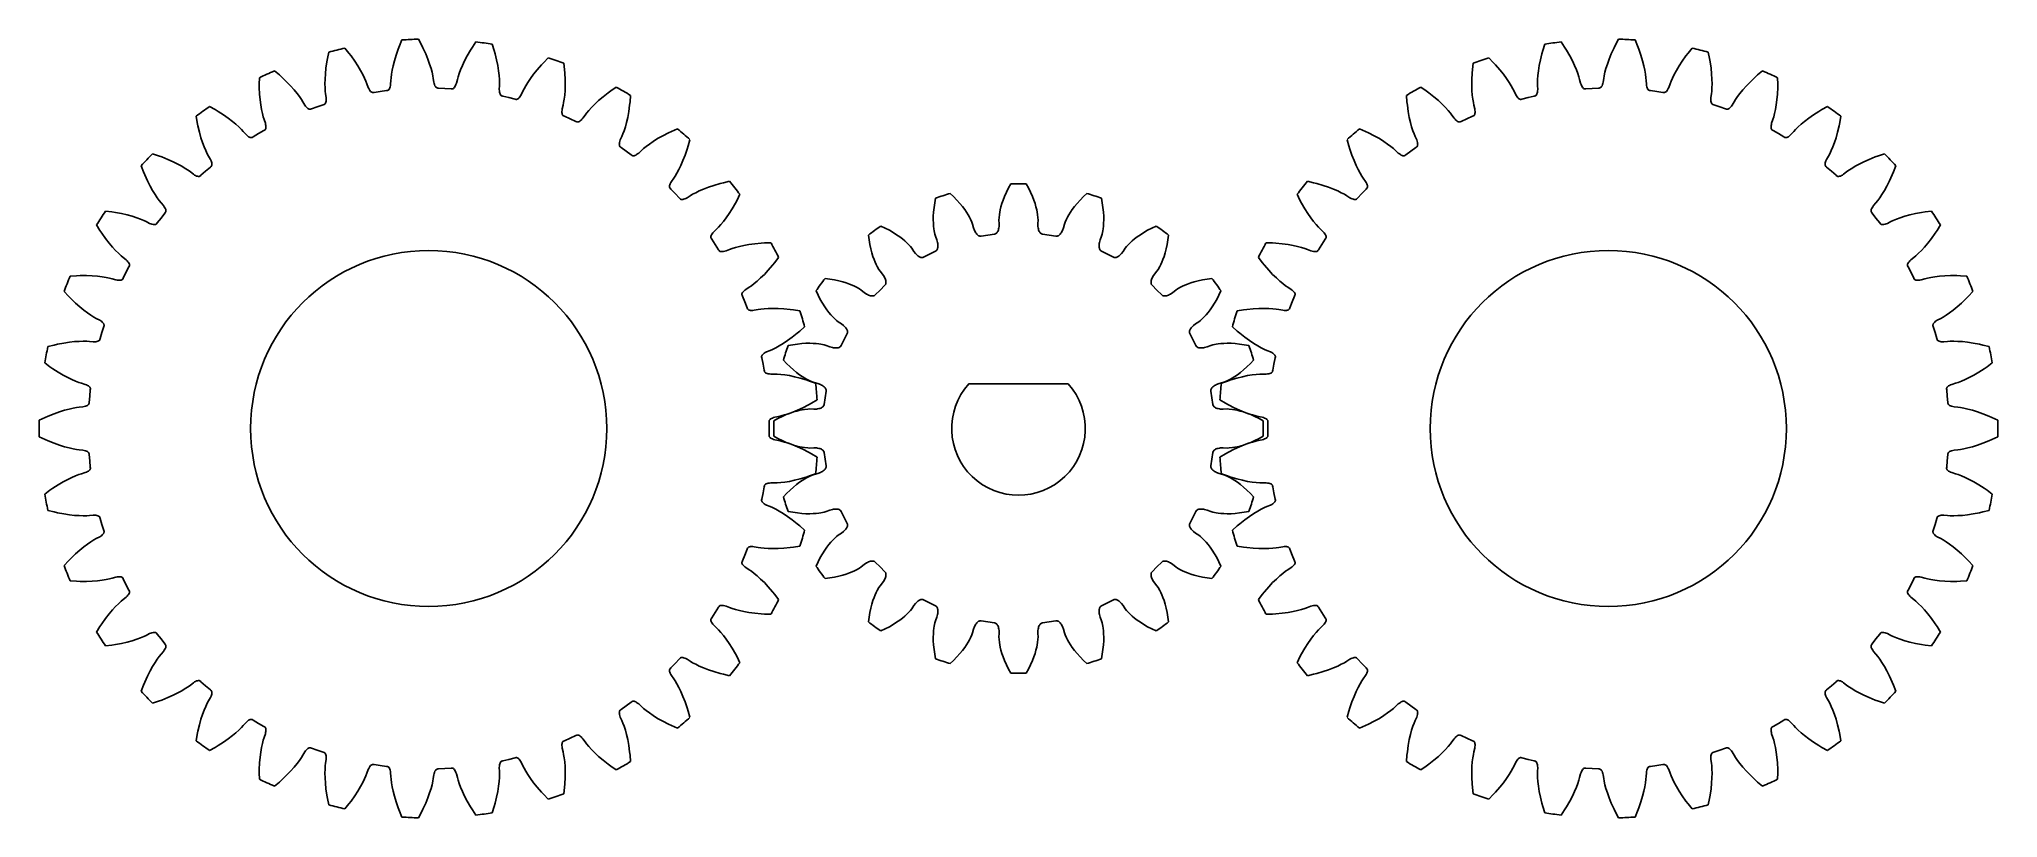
# Model space of a CAD drawing. Extents: x -22 to 22, y -8.7 to 8.7.
import ezdxf

# ---------------------------------------------------------------- set-up
doc = ezdxf.new("R2010")
doc.units = 0
doc.header["$MEASUREMENT"] = 0
doc.layers.get('0').update_dxf_attribs({"linetype": 'CONTINUOUS'})
for name, color, linetype in [('layer0', 7, 'CONTINUOUS'), ('layer1', 7, 'CONTINUOUS'), ('layer2', 7, 'CONTINUOUS'), ('layer3', 7, 'CONTINUOUS')]:
    doc.layers.add(name, color=color, linetype=linetype)

msp = doc.modelspace()

# ---------------------------------------------------------------- linework, layer by layer
at = {"linetype": 'Continuous'}
msp.add_lwpolyline([(1.118, 1), (0, 1), (-1.118, 1, 2.236068)], format="xyb", close=True, dxfattribs=at)
for centre in [(-13.25, 0), (-13.25, 0), (13.25, 0), (13.25, 0)]:
    msp.add_circle(centre, 4)
at = {"layer": 'layer0'}
for p, q in [((-15.523, 8.316), (-15.494, 8.457)), ((-15.131, 8.545), (-15.04, 8.433)), ((-15.04, 8.433), (-14.994, 8.372)), ((-14.994, 8.372), (-14.909, 8.254)), ((-14.021, 8.262), (-13.983, 8.387)), ((-13.983, 8.387), (-13.936, 8.524)), ((-13.936, 8.524), (-13.908, 8.596)), ((-13.908, 8.596), (-13.852, 8.729)), ((-13.48, 8.747), (-13.412, 8.62)), ((-13.412, 8.62), (-13.378, 8.551)), ((-13.378, 8.551), (-13.317, 8.419)), ((-13.317, 8.419), (-13.268, 8.298)), ((-12.443, 8.259), (-12.383, 8.374)), ((-12.383, 8.374), (-12.31, 8.5)), ((-12.31, 8.5), (-12.269, 8.565)), ((-12.269, 8.565), (-12.19, 8.685)), ((-11.821, 8.632), (-11.778, 8.495)), ((-11.778, 8.495), (-11.757, 8.42)), ((-11.757, 8.42), (-11.723, 8.279)), ((11.723, 8.279), (11.757, 8.42)), ((11.757, 8.42), (11.778, 8.495)), ((11.778, 8.495), (11.821, 8.632)), ((12.19, 8.685), (12.269, 8.565)), ((12.269, 8.565), (12.31, 8.5)), ((12.31, 8.5), (12.383, 8.374)), ((12.383, 8.374), (12.443, 8.259)), ((13.268, 8.298), (13.317, 8.419)), ((13.317, 8.419), (13.378, 8.551)), ((13.378, 8.551), (13.412, 8.62)), ((13.412, 8.62), (13.48, 8.747)), ((13.852, 8.729), (13.908, 8.596)), ((13.908, 8.596), (13.936, 8.524)), ((13.936, 8.524), (13.983, 8.387)), ((13.983, 8.387), (14.021, 8.262)), ((14.909, 8.254), (14.994, 8.372)), ((14.994, 8.372), (15.04, 8.433)), ((15.04, 8.433), (15.131, 8.545)), ((15.494, 8.457), (15.523, 8.316)), ((-16.715, 8.035), (-16.604, 7.942)), ((-16.604, 7.942), (-16.547, 7.891)), ((-15.578, 7.851), (-15.571, 7.967)), ((-15.571, 7.967), (-15.557, 8.097)), ((-15.557, 8.097), (-15.536, 8.24)), ((-15.536, 8.24), (-15.523, 8.316)), ((-14.909, 8.254), (-14.838, 8.145)), ((-14.838, 8.145), (-14.778, 8.045)), ((-14.778, 8.045), (-14.729, 7.953)), ((-14.729, 7.953), (-14.69, 7.873)), ((-14.096, 7.881), (-14.086, 7.959)), ((-14.086, 7.959), (-14.071, 8.048)), ((-14.071, 8.048), (-14.05, 8.149)), ((-14.05, 8.149), (-14.021, 8.262)), ((-13.268, 8.298), (-13.228, 8.188)), ((-13.228, 8.188), (-13.197, 8.089)), ((-13.197, 8.089), (-13.174, 8.003)), ((-13.174, 8.003), (-13.157, 7.926)), ((-13.157, 7.926), (-13.146, 7.867)), ((-12.589, 7.899), (-12.565, 7.974)), ((-12.565, 7.974), (-12.534, 8.058)), ((-12.534, 8.058), (-12.493, 8.153)), ((-12.493, 8.153), (-12.443, 8.259)), ((-11.723, 8.279), (-11.697, 8.152)), ((-11.697, 8.152), (-11.679, 8.036)), ((-11.679, 8.036), (-11.667, 7.933)), ((-11.667, 7.933), (-11.661, 7.844)), ((-10.964, 7.863), (-10.895, 7.957)), ((-10.895, 7.957), (-10.814, 8.059)), ((-10.814, 8.059), (-10.718, 8.168)), ((-10.718, 8.168), (-10.666, 8.225)), ((-10.666, 8.225), (-10.565, 8.328)), ((-10.213, 8.206), (-10.197, 8.062)), ((-10.197, 8.062), (-10.191, 7.986)), ((-10.191, 7.986), (-10.184, 7.841)), ((10.184, 7.841), (10.191, 7.986)), ((10.191, 7.986), (10.197, 8.062)), ((10.197, 8.062), (10.213, 8.206)), ((10.565, 8.328), (10.666, 8.225)), ((10.666, 8.225), (10.718, 8.168)), ((10.718, 8.168), (10.813, 8.059)), ((10.813, 8.059), (10.895, 7.957)), ((10.895, 7.957), (10.964, 7.863)), ((11.661, 7.844), (11.667, 7.933)), ((11.667, 7.933), (11.679, 8.036)), ((11.679, 8.036), (11.697, 8.152)), ((11.697, 8.152), (11.723, 8.279)), ((12.443, 8.259), (12.493, 8.153)), ((12.493, 8.153), (12.534, 8.058)), ((12.534, 8.058), (12.565, 7.974)), ((12.565, 7.974), (12.589, 7.899)), ((13.146, 7.867), (13.157, 7.926)), ((13.157, 7.926), (13.174, 8.003)), ((13.174, 8.003), (13.197, 8.089)), ((13.197, 8.089), (13.228, 8.188)), ((13.228, 8.188), (13.268, 8.298)), ((14.021, 8.262), (14.05, 8.149)), ((14.05, 8.149), (14.071, 8.048)), ((14.071, 8.048), (14.086, 7.959)), ((14.086, 7.959), (14.096, 7.881)), ((14.69, 7.873), (14.729, 7.953)), ((14.729, 7.953), (14.778, 8.045)), ((14.778, 8.045), (14.838, 8.145)), ((14.838, 8.145), (14.909, 8.254)), ((15.523, 8.316), (15.536, 8.24)), ((15.536, 8.24), (15.557, 8.097)), ((15.557, 8.097), (15.571, 7.967)), ((15.571, 7.967), (15.578, 7.851)), ((16.547, 7.891), (16.604, 7.942)), ((16.604, 7.942), (16.715, 8.035)), ((-17.056, 7.736), (-17.054, 7.88)), ((-17.055, 7.659), (-17.056, 7.736)), ((-17.048, 7.514), (-17.055, 7.659)), ((-17.036, 7.384), (-17.048, 7.514)), ((-16.547, 7.891), (-16.442, 7.791)), ((-16.442, 7.791), (-16.351, 7.697)), ((-16.351, 7.697), (-16.273, 7.61)), ((-16.273, 7.61), (-16.208, 7.529)), ((-16.208, 7.529), (-16.154, 7.458)), ((-15.58, 7.747), (-15.578, 7.851)), ((-15.578, 7.657), (-15.58, 7.747)), ((-15.573, 7.579), (-15.578, 7.657)), ((-15.566, 7.519), (-15.573, 7.579)), ((-15.554, 7.433), (-15.566, 7.519)), ((-14.69, 7.873), (-14.659, 7.801)), ((-14.659, 7.801), (-14.637, 7.744)), ((-14.637, 7.744), (-14.608, 7.663)), ((-14.608, 7.663), (-14.595, 7.635)), ((-14.595, 7.635), (-14.582, 7.61)), ((-14.582, 7.61), (-14.569, 7.59)), ((-14.569, 7.59), (-14.555, 7.574)), ((-14.555, 7.574), (-14.541, 7.561)), ((-14.541, 7.561), (-14.528, 7.553)), ((-14.528, 7.553), (-14.515, 7.548)), ((-14.515, 7.548), (-14.502, 7.547)), ((-14.502, 7.547), (-14.478, 7.551)), ((-14.478, 7.551), (-14.339, 7.572)), ((-14.339, 7.572), (-14.199, 7.591)), ((-14.199, 7.591), (-14.175, 7.594)), ((-14.175, 7.594), (-14.163, 7.598)), ((-14.163, 7.598), (-14.152, 7.607)), ((-14.152, 7.607), (-14.141, 7.619)), ((-14.141, 7.619), (-14.132, 7.635)), ((-14.132, 7.635), (-14.123, 7.654)), ((-14.123, 7.654), (-14.116, 7.677)), ((-14.116, 7.677), (-14.11, 7.704)), ((-14.11, 7.704), (-14.106, 7.735)), ((-14.106, 7.735), (-14.101, 7.821)), ((-14.101, 7.821), (-14.096, 7.881)), ((-13.146, 7.867), (-13.133, 7.781)), ((-13.133, 7.781), (-13.126, 7.751)), ((-13.126, 7.751), (-13.118, 7.725)), ((-13.118, 7.725), (-13.108, 7.702)), ((-13.108, 7.702), (-13.098, 7.684)), ((-13.098, 7.684), (-13.087, 7.669)), ((-13.087, 7.669), (-13.075, 7.658)), ((-13.075, 7.658), (-13.063, 7.651)), ((-13.063, 7.651), (-13.051, 7.648)), ((-13.051, 7.648), (-13.027, 7.647)), ((-13.027, 7.647), (-12.886, 7.641)), ((-12.886, 7.641), (-12.745, 7.633)), ((-12.745, 7.633), (-12.721, 7.632)), ((-12.721, 7.632), (-12.709, 7.634)), ((-12.709, 7.634), (-12.696, 7.64)), ((-12.696, 7.64), (-12.683, 7.65)), ((-12.683, 7.65), (-12.671, 7.663)), ((-12.671, 7.663), (-12.659, 7.681)), ((-12.659, 7.681), (-12.647, 7.703)), ((-12.647, 7.703), (-12.637, 7.728)), ((-12.637, 7.728), (-12.627, 7.757)), ((-12.627, 7.757), (-12.606, 7.841)), ((-12.606, 7.841), (-12.589, 7.899)), ((-11.659, 7.705), (-11.663, 7.618)), ((-11.663, 7.618), (-11.661, 7.588)), ((-11.661, 7.844), (-11.658, 7.765)), ((-11.661, 7.588), (-11.658, 7.56)), ((-11.658, 7.765), (-11.659, 7.705)), ((-11.658, 7.56), (-11.653, 7.536)), ((-11.653, 7.536), (-11.647, 7.516)), ((-11.647, 7.516), (-11.639, 7.5)), ((-11.639, 7.5), (-11.629, 7.487)), ((-11.629, 7.487), (-11.619, 7.477)), ((-11.185, 7.472), (-11.17, 7.499)), ((-11.17, 7.499), (-11.133, 7.578)), ((-11.133, 7.578), (-11.106, 7.631)), ((-11.106, 7.631), (-11.068, 7.7)), ((-11.068, 7.7), (-11.022, 7.777)), ((-11.022, 7.777), (-10.964, 7.863)), ((-10.195, 7.49), (-10.205, 7.401)), ((-10.187, 7.594), (-10.195, 7.49)), ((-10.183, 7.71), (-10.187, 7.594)), ((-10.184, 7.841), (-10.183, 7.71)), ((-9.332, 7.452), (-9.218, 7.542)), ((-9.218, 7.542), (-9.156, 7.587)), ((-9.156, 7.587), (-9.037, 7.669)), ((-8.715, 7.483), (-8.726, 7.339)), ((8.726, 7.339), (8.715, 7.483)), ((9.037, 7.669), (9.156, 7.587)), ((9.156, 7.587), (9.218, 7.542)), ((9.218, 7.542), (9.332, 7.452)), ((10.183, 7.71), (10.184, 7.841)), ((10.187, 7.594), (10.183, 7.71)), ((10.195, 7.49), (10.187, 7.594)), ((10.205, 7.401), (10.195, 7.49)), ((10.964, 7.863), (11.022, 7.777)), ((11.022, 7.777), (11.068, 7.7)), ((11.068, 7.7), (11.106, 7.631)), ((11.106, 7.631), (11.133, 7.578)), ((11.133, 7.578), (11.17, 7.499)), ((11.17, 7.499), (11.185, 7.472)), ((11.619, 7.477), (11.629, 7.487)), ((11.629, 7.487), (11.639, 7.5)), ((11.639, 7.5), (11.647, 7.516)), ((11.647, 7.516), (11.653, 7.536)), ((11.653, 7.536), (11.658, 7.56)), ((11.658, 7.765), (11.661, 7.844)), ((11.659, 7.705), (11.658, 7.765)), ((11.658, 7.56), (11.661, 7.588)), ((11.663, 7.618), (11.659, 7.705)), ((11.661, 7.588), (11.663, 7.618)), ((12.589, 7.899), (12.606, 7.841)), ((12.606, 7.841), (12.627, 7.757)), ((12.627, 7.757), (12.637, 7.728)), ((12.637, 7.728), (12.647, 7.703)), ((12.647, 7.703), (12.659, 7.681)), ((12.659, 7.681), (12.671, 7.663)), ((12.671, 7.663), (12.683, 7.65)), ((12.683, 7.65), (12.696, 7.64)), ((12.696, 7.64), (12.709, 7.634)), ((12.709, 7.634), (12.721, 7.632)), ((12.721, 7.632), (12.745, 7.633)), ((12.745, 7.633), (12.886, 7.641)), ((12.886, 7.641), (13.027, 7.647)), ((13.027, 7.647), (13.051, 7.648)), ((13.051, 7.648), (13.063, 7.651)), ((13.063, 7.651), (13.075, 7.658)), ((13.075, 7.658), (13.087, 7.669)), ((13.087, 7.669), (13.098, 7.684)), ((13.098, 7.684), (13.108, 7.702)), ((13.108, 7.702), (13.118, 7.725)), ((13.118, 7.725), (13.126, 7.751)), ((13.126, 7.751), (13.133, 7.781)), ((13.133, 7.781), (13.146, 7.867)), ((14.096, 7.881), (14.101, 7.821)), ((14.101, 7.821), (14.106, 7.735)), ((14.106, 7.735), (14.11, 7.704)), ((14.11, 7.704), (14.116, 7.677)), ((14.116, 7.677), (14.123, 7.654)), ((14.123, 7.654), (14.132, 7.635)), ((14.132, 7.635), (14.141, 7.619)), ((14.141, 7.619), (14.152, 7.607)), ((14.152, 7.607), (14.163, 7.598)), ((14.163, 7.598), (14.175, 7.594)), ((14.175, 7.594), (14.199, 7.591)), ((14.199, 7.591), (14.339, 7.572)), ((14.339, 7.572), (14.478, 7.551)), ((14.478, 7.551), (14.502, 7.547)), ((14.502, 7.547), (14.515, 7.548)), ((14.515, 7.548), (14.528, 7.553)), ((14.528, 7.553), (14.541, 7.561)), ((14.541, 7.561), (14.555, 7.574)), ((14.555, 7.574), (14.569, 7.59)), ((14.569, 7.59), (14.582, 7.61)), ((14.582, 7.61), (14.595, 7.635)), ((14.595, 7.635), (14.608, 7.663)), ((14.608, 7.663), (14.637, 7.744)), ((14.637, 7.744), (14.659, 7.801)), ((14.659, 7.801), (14.69, 7.873)), ((15.566, 7.519), (15.554, 7.433)), ((15.573, 7.579), (15.566, 7.519)), ((15.578, 7.657), (15.573, 7.579)), ((15.578, 7.851), (15.58, 7.747)), ((15.58, 7.747), (15.578, 7.657)), ((16.154, 7.458), (16.208, 7.529)), ((16.208, 7.529), (16.273, 7.61)), ((16.273, 7.61), (16.351, 7.697)), ((16.351, 7.697), (16.442, 7.791)), ((16.442, 7.791), (16.547, 7.891)), ((17.048, 7.514), (17.036, 7.384)), ((17.055, 7.659), (17.048, 7.514)), ((17.054, 7.88), (17.056, 7.736)), ((17.056, 7.736), (17.055, 7.659)), ((-18.173, 7.234), (-18.047, 7.164)), ((-18.047, 7.164), (-17.98, 7.124)), ((-17.98, 7.124), (-17.858, 7.046)), ((-17.858, 7.046), (-17.751, 6.971)), ((-17.021, 7.268), (-17.036, 7.384)), ((-17.004, 7.166), (-17.021, 7.268)), ((-16.985, 7.078), (-17.004, 7.166)), ((-16.965, 7.002), (-16.985, 7.078)), ((-16.154, 7.458), (-16.109, 7.393)), ((-16.109, 7.393), (-16.077, 7.342)), ((-16.077, 7.342), (-16.033, 7.267)), ((-16.033, 7.267), (-16.016, 7.242)), ((-16.016, 7.242), (-15.998, 7.221)), ((-15.998, 7.221), (-15.981, 7.203)), ((-15.981, 7.203), (-15.965, 7.19)), ((-15.965, 7.19), (-15.949, 7.18)), ((-15.949, 7.18), (-15.934, 7.174)), ((-15.934, 7.174), (-15.92, 7.172)), ((-15.92, 7.172), (-15.907, 7.174)), ((-15.907, 7.174), (-15.885, 7.182)), ((-15.885, 7.182), (-15.752, 7.229)), ((-15.752, 7.229), (-15.619, 7.274)), ((-15.619, 7.274), (-15.596, 7.282)), ((-15.596, 7.282), (-15.585, 7.288)), ((-15.585, 7.288), (-15.575, 7.299)), ((-15.575, 7.299), (-15.567, 7.312)), ((-15.567, 7.312), (-15.561, 7.33)), ((-15.561, 7.33), (-15.556, 7.351)), ((-15.556, 7.351), (-15.553, 7.375)), ((-15.553, 7.402), (-15.554, 7.433)), ((-15.553, 7.375), (-15.553, 7.402)), ((-11.619, 7.477), (-11.607, 7.472)), ((-11.607, 7.472), (-11.584, 7.466)), ((-11.584, 7.466), (-11.446, 7.434)), ((-11.446, 7.434), (-11.31, 7.4)), ((-11.31, 7.4), (-11.287, 7.394)), ((-11.287, 7.394), (-11.274, 7.394)), ((-11.274, 7.394), (-11.26, 7.397)), ((-11.26, 7.397), (-11.246, 7.404)), ((-11.246, 7.404), (-11.231, 7.415)), ((-11.231, 7.415), (-11.216, 7.43)), ((-11.216, 7.43), (-11.201, 7.449)), ((-11.201, 7.449), (-11.185, 7.472)), ((-10.254, 7.15), (-10.256, 7.122)), ((-10.256, 7.122), (-10.256, 7.098)), ((-10.256, 7.098), (-10.253, 7.077)), ((-10.25, 7.18), (-10.254, 7.15)), ((-10.253, 7.077), (-10.248, 7.059)), ((-10.23, 7.265), (-10.25, 7.18)), ((-10.248, 7.059), (-10.242, 7.044)), ((-10.242, 7.044), (-10.233, 7.033)), ((-10.218, 7.324), (-10.23, 7.265)), ((-10.205, 7.401), (-10.218, 7.324)), ((-9.788, 6.97), (-9.738, 7.04)), ((-9.738, 7.04), (-9.701, 7.088)), ((-9.701, 7.088), (-9.65, 7.148)), ((-9.65, 7.148), (-9.59, 7.214)), ((-9.59, 7.214), (-9.517, 7.288)), ((-9.517, 7.288), (-9.432, 7.367)), ((-9.432, 7.367), (-9.332, 7.452)), ((-8.755, 7.119), (-8.779, 6.99)), ((-8.735, 7.262), (-8.755, 7.119)), ((-8.726, 7.339), (-8.735, 7.262)), ((8.735, 7.262), (8.726, 7.339)), ((8.755, 7.119), (8.735, 7.262)), ((8.779, 6.99), (8.755, 7.119)), ((9.332, 7.452), (9.432, 7.367)), ((9.432, 7.367), (9.517, 7.288)), ((9.517, 7.288), (9.59, 7.214)), ((9.59, 7.214), (9.65, 7.148)), ((9.65, 7.148), (9.701, 7.088)), ((9.701, 7.088), (9.738, 7.04)), ((10.218, 7.324), (10.205, 7.401)), ((10.23, 7.265), (10.218, 7.324)), ((10.25, 7.18), (10.23, 7.265)), ((10.233, 7.033), (10.242, 7.044)), ((10.242, 7.044), (10.248, 7.059)), ((10.248, 7.059), (10.253, 7.077)), ((10.254, 7.15), (10.25, 7.18)), ((10.253, 7.077), (10.256, 7.098)), ((10.256, 7.122), (10.254, 7.15)), ((10.256, 7.098), (10.256, 7.122)), ((11.185, 7.472), (11.201, 7.449)), ((11.201, 7.449), (11.216, 7.43)), ((11.216, 7.43), (11.231, 7.415)), ((11.231, 7.415), (11.246, 7.404)), ((11.246, 7.404), (11.26, 7.397)), ((11.26, 7.397), (11.274, 7.394)), ((11.274, 7.394), (11.287, 7.394)), ((11.287, 7.394), (11.31, 7.4)), ((11.31, 7.4), (11.446, 7.434)), ((11.446, 7.434), (11.584, 7.466)), ((11.584, 7.466), (11.607, 7.472)), ((11.607, 7.472), (11.619, 7.477)), ((15.554, 7.433), (15.553, 7.402)), ((15.553, 7.402), (15.553, 7.375)), ((15.553, 7.375), (15.556, 7.351)), ((15.556, 7.351), (15.561, 7.33)), ((15.561, 7.33), (15.567, 7.312)), ((15.567, 7.312), (15.575, 7.299)), ((15.575, 7.299), (15.585, 7.288)), ((15.585, 7.288), (15.596, 7.282)), ((15.596, 7.282), (15.619, 7.274)), ((15.619, 7.274), (15.752, 7.229)), ((15.752, 7.229), (15.885, 7.182)), ((15.885, 7.182), (15.907, 7.174)), ((15.907, 7.174), (15.92, 7.172)), ((15.92, 7.172), (15.934, 7.174)), ((15.934, 7.174), (15.949, 7.18)), ((15.949, 7.18), (15.965, 7.19)), ((15.965, 7.19), (15.981, 7.203)), ((15.981, 7.203), (15.998, 7.221)), ((15.998, 7.221), (16.016, 7.242)), ((16.016, 7.242), (16.033, 7.267)), ((16.033, 7.267), (16.077, 7.342)), ((16.077, 7.342), (16.109, 7.393)), ((16.109, 7.393), (16.154, 7.458)), ((16.985, 7.078), (16.965, 7.002)), ((17.004, 7.166), (16.985, 7.078)), ((17.021, 7.268), (17.004, 7.166)), ((17.036, 7.384), (17.021, 7.268)), ((17.751, 6.971), (17.858, 7.046)), ((17.858, 7.046), (17.98, 7.124)), ((17.98, 7.124), (18.047, 7.164)), ((18.047, 7.164), (18.173, 7.234)), ((-18.451, 6.876), (-18.476, 7.018)), ((-18.435, 6.8), (-18.451, 6.876)), ((-18.401, 6.659), (-18.435, 6.8)), ((-18.365, 6.534), (-18.401, 6.659)), ((-17.751, 6.971), (-17.659, 6.9)), ((-17.659, 6.9), (-17.579, 6.834)), ((-17.579, 6.834), (-17.513, 6.774)), ((-17.513, 6.774), (-17.457, 6.718)), ((-17.457, 6.718), (-17.416, 6.674)), ((-17.416, 6.674), (-17.358, 6.609)), ((-17.358, 6.609), (-17.336, 6.588)), ((-17.196, 6.554), (-17.075, 6.625)), ((-17.075, 6.625), (-16.952, 6.694)), ((-16.947, 6.945), (-16.965, 7.002)), ((-16.952, 6.694), (-16.931, 6.706)), ((-16.919, 6.863), (-16.947, 6.945)), ((-16.931, 6.706), (-16.922, 6.715)), ((-16.922, 6.715), (-16.914, 6.727)), ((-16.912, 6.833), (-16.919, 6.863)), ((-16.914, 6.727), (-16.909, 6.742)), ((-16.907, 6.806), (-16.912, 6.833)), ((-16.909, 6.742), (-16.906, 6.76)), ((-16.905, 6.781), (-16.907, 6.806)), ((-16.906, 6.76), (-16.905, 6.781)), ((-10.233, 7.033), (-10.223, 7.026)), ((-10.223, 7.026), (-10.201, 7.016)), ((-10.201, 7.016), (-10.072, 6.959)), ((-10.072, 6.959), (-9.945, 6.899)), ((-9.945, 6.899), (-9.923, 6.889)), ((-9.923, 6.889), (-9.91, 6.886)), ((-9.91, 6.886), (-9.896, 6.887)), ((-9.896, 6.887), (-9.881, 6.891)), ((-9.881, 6.891), (-9.864, 6.899)), ((-9.864, 6.899), (-9.846, 6.911)), ((-9.846, 6.911), (-9.828, 6.927)), ((-9.828, 6.927), (-9.808, 6.946)), ((-9.808, 6.946), (-9.788, 6.97)), ((-8.886, 6.618), (-8.909, 6.562)), ((-8.859, 6.691), (-8.886, 6.618)), ((-8.832, 6.777), (-8.859, 6.691)), ((-8.805, 6.877), (-8.832, 6.777)), ((-8.779, 6.99), (-8.805, 6.877)), ((-7.993, 6.576), (-7.864, 6.642)), ((-7.864, 6.642), (-7.794, 6.675)), ((-7.794, 6.675), (-7.662, 6.733)), ((7.662, 6.733), (7.794, 6.675)), ((7.794, 6.675), (7.864, 6.642)), ((7.864, 6.642), (7.993, 6.576)), ((8.805, 6.877), (8.779, 6.99)), ((8.832, 6.777), (8.805, 6.877)), ((8.859, 6.691), (8.832, 6.777)), ((8.886, 6.618), (8.859, 6.691)), ((8.909, 6.562), (8.886, 6.618)), ((9.738, 7.04), (9.788, 6.97)), ((9.788, 6.97), (9.808, 6.946)), ((9.808, 6.946), (9.828, 6.927)), ((9.828, 6.927), (9.846, 6.911)), ((9.846, 6.911), (9.864, 6.899)), ((9.864, 6.899), (9.881, 6.891)), ((9.881, 6.891), (9.896, 6.887)), ((9.896, 6.887), (9.91, 6.886)), ((9.91, 6.886), (9.923, 6.889)), ((9.923, 6.889), (9.945, 6.899)), ((9.945, 6.899), (10.072, 6.959)), ((10.072, 6.959), (10.201, 7.016)), ((10.201, 7.016), (10.223, 7.026)), ((10.223, 7.026), (10.233, 7.033)), ((16.907, 6.806), (16.905, 6.781)), ((16.905, 6.781), (16.906, 6.76)), ((16.906, 6.76), (16.909, 6.742)), ((16.912, 6.833), (16.907, 6.806)), ((16.909, 6.742), (16.914, 6.727)), ((16.919, 6.863), (16.912, 6.833)), ((16.914, 6.727), (16.922, 6.715)), ((16.947, 6.945), (16.919, 6.863)), ((16.922, 6.715), (16.931, 6.706)), ((16.931, 6.706), (16.952, 6.694)), ((16.965, 7.002), (16.947, 6.945)), ((16.952, 6.694), (17.075, 6.625)), ((17.075, 6.625), (17.196, 6.554)), ((17.336, 6.588), (17.358, 6.609)), ((17.358, 6.609), (17.416, 6.674)), ((17.416, 6.674), (17.457, 6.718)), ((17.457, 6.718), (17.513, 6.774)), ((17.513, 6.774), (17.579, 6.834)), ((17.579, 6.834), (17.659, 6.9)), ((17.659, 6.9), (17.751, 6.971)), ((18.401, 6.659), (18.365, 6.534)), ((18.435, 6.8), (18.401, 6.659)), ((18.451, 6.876), (18.435, 6.8)), ((18.476, 7.018), (18.451, 6.876)), ((-19.453, 6.172), (-19.316, 6.126)), ((-18.329, 6.423), (-18.365, 6.534)), ((-18.292, 6.326), (-18.329, 6.423)), ((-18.257, 6.244), (-18.292, 6.326)), ((-18.223, 6.173), (-18.257, 6.244)), ((-18.195, 6.12), (-18.223, 6.173)), ((-17.336, 6.588), (-17.315, 6.57)), ((-17.315, 6.57), (-17.295, 6.556)), ((-17.295, 6.556), (-17.276, 6.546)), ((-17.276, 6.546), (-17.259, 6.54)), ((-17.259, 6.54), (-17.243, 6.537)), ((-17.243, 6.537), (-17.229, 6.537)), ((-17.229, 6.537), (-17.217, 6.541)), ((-17.217, 6.541), (-17.196, 6.554)), ((-8.967, 6.403), (-8.968, 6.382)), ((-8.968, 6.382), (-8.967, 6.363)), ((-8.962, 6.427), (-8.967, 6.403)), ((-8.967, 6.363), (-8.963, 6.348)), ((-8.963, 6.348), (-8.957, 6.335)), ((-8.955, 6.454), (-8.962, 6.427)), ((-8.957, 6.335), (-8.948, 6.326)), ((-8.945, 6.483), (-8.955, 6.454)), ((-8.948, 6.326), (-8.928, 6.312)), ((-8.909, 6.562), (-8.945, 6.483)), ((-8.928, 6.312), (-8.813, 6.232)), ((-8.813, 6.232), (-8.699, 6.149)), ((-8.579, 6.154), (-8.556, 6.169)), ((-8.556, 6.169), (-8.532, 6.189)), ((-8.532, 6.189), (-8.469, 6.248)), ((-8.469, 6.248), (-8.424, 6.288)), ((-8.424, 6.288), (-8.363, 6.338)), ((-8.363, 6.338), (-8.291, 6.391)), ((-8.291, 6.391), (-8.205, 6.45)), ((-8.205, 6.45), (-8.106, 6.512)), ((-8.106, 6.512), (-7.993, 6.576)), ((-7.442, 6.277), (-7.489, 6.14)), ((-7.419, 6.35), (-7.442, 6.277)), ((-7.38, 6.489), (-7.419, 6.35)), ((7.419, 6.35), (7.38, 6.489)), ((7.442, 6.277), (7.419, 6.35)), ((7.489, 6.14), (7.442, 6.277)), ((7.993, 6.576), (8.106, 6.512)), ((8.106, 6.512), (8.205, 6.45)), ((8.205, 6.45), (8.291, 6.391)), ((8.291, 6.391), (8.363, 6.338)), ((8.363, 6.338), (8.424, 6.288)), ((8.424, 6.288), (8.469, 6.248)), ((8.469, 6.248), (8.532, 6.189)), ((8.532, 6.189), (8.556, 6.169)), ((8.556, 6.169), (8.579, 6.154)), ((8.699, 6.149), (8.813, 6.232)), ((8.813, 6.232), (8.928, 6.312)), ((8.945, 6.483), (8.909, 6.562)), ((8.928, 6.312), (8.948, 6.326)), ((8.955, 6.454), (8.945, 6.483)), ((8.948, 6.326), (8.957, 6.335)), ((8.962, 6.427), (8.955, 6.454)), ((8.957, 6.335), (8.963, 6.348)), ((8.967, 6.403), (8.962, 6.427)), ((8.963, 6.348), (8.967, 6.363)), ((8.968, 6.382), (8.967, 6.403)), ((8.967, 6.363), (8.968, 6.382)), ((17.196, 6.554), (17.217, 6.541)), ((17.217, 6.541), (17.229, 6.537)), ((17.229, 6.537), (17.243, 6.537)), ((17.243, 6.537), (17.259, 6.54)), ((17.259, 6.54), (17.276, 6.546)), ((17.276, 6.546), (17.295, 6.556)), ((17.295, 6.556), (17.315, 6.57)), ((17.315, 6.57), (17.336, 6.588)), ((18.223, 6.173), (18.195, 6.12)), ((18.257, 6.244), (18.223, 6.173)), ((18.292, 6.326), (18.257, 6.244)), ((18.329, 6.423), (18.292, 6.326)), ((18.365, 6.534), (18.329, 6.423)), ((19.316, 6.126), (19.453, 6.172)), ((-19.658, 5.767), (-19.71, 5.902)), ((-19.629, 5.696), (-19.658, 5.767)), ((-19.316, 6.126), (-19.243, 6.1)), ((-19.243, 6.1), (-19.108, 6.047)), ((-19.108, 6.047), (-18.989, 5.993)), ((-18.989, 5.993), (-18.885, 5.941)), ((-18.885, 5.941), (-18.794, 5.891)), ((-18.794, 5.891), (-18.718, 5.844)), ((-18.718, 5.844), (-18.652, 5.801)), ((-18.652, 5.801), (-18.604, 5.765)), ((-18.604, 5.765), (-18.535, 5.712)), ((-18.365, 5.688), (-18.26, 5.781)), ((-18.26, 5.781), (-18.152, 5.873)), ((-18.152, 6.044), (-18.195, 6.12)), ((-18.139, 6.016), (-18.152, 6.044)), ((-18.152, 5.873), (-18.134, 5.888)), ((-18.129, 5.99), (-18.139, 6.016)), ((-18.134, 5.888), (-18.126, 5.898)), ((-18.123, 5.967), (-18.129, 5.99)), ((-18.126, 5.898), (-18.121, 5.912)), ((-18.119, 5.946), (-18.123, 5.967)), ((-18.121, 5.912), (-18.119, 5.927)), ((-18.119, 5.927), (-18.119, 5.946)), ((-8.699, 6.149), (-8.679, 6.135)), ((-8.679, 6.135), (-8.667, 6.129)), ((-8.667, 6.129), (-8.653, 6.128)), ((-8.653, 6.128), (-8.637, 6.129)), ((-8.637, 6.129), (-8.62, 6.134)), ((-8.62, 6.134), (-8.6, 6.142)), ((-8.6, 6.142), (-8.579, 6.154)), ((-7.672, 5.74), (-7.713, 5.672)), ((-7.63, 5.818), (-7.672, 5.74)), ((-7.584, 5.911), (-7.63, 5.818)), ((-7.537, 6.018), (-7.584, 5.911)), ((-7.489, 6.14), (-7.537, 6.018)), ((7.537, 6.018), (7.489, 6.14)), ((7.584, 5.911), (7.537, 6.018)), ((7.63, 5.818), (7.584, 5.911)), ((7.672, 5.74), (7.63, 5.818)), ((7.713, 5.672), (7.672, 5.74)), ((8.579, 6.154), (8.6, 6.142)), ((8.6, 6.142), (8.62, 6.134)), ((8.62, 6.134), (8.637, 6.129)), ((8.637, 6.129), (8.653, 6.128)), ((8.653, 6.128), (8.667, 6.129)), ((8.667, 6.129), (8.679, 6.135)), ((8.679, 6.135), (8.699, 6.149)), ((18.123, 5.967), (18.119, 5.946)), ((18.119, 5.946), (18.119, 5.927)), ((18.119, 5.927), (18.121, 5.912)), ((18.121, 5.912), (18.126, 5.898)), ((18.129, 5.99), (18.123, 5.967)), ((18.126, 5.898), (18.134, 5.888)), ((18.139, 6.016), (18.129, 5.99)), ((18.134, 5.888), (18.152, 5.873)), ((18.152, 6.044), (18.139, 6.016)), ((18.195, 6.12), (18.152, 6.044)), ((18.152, 5.873), (18.26, 5.781)), ((18.26, 5.781), (18.365, 5.688)), ((18.535, 5.712), (18.604, 5.765)), ((18.604, 5.765), (18.652, 5.801)), ((18.652, 5.801), (18.718, 5.844)), ((18.718, 5.844), (18.794, 5.891)), ((18.794, 5.891), (18.885, 5.941)), ((18.885, 5.941), (18.989, 5.993)), ((18.989, 5.993), (19.108, 6.047)), ((19.108, 6.047), (19.243, 6.1)), ((19.243, 6.1), (19.316, 6.126)), ((19.658, 5.767), (19.628, 5.696)), ((19.71, 5.902), (19.658, 5.767)), ((-19.568, 5.564), (-19.629, 5.696)), ((-19.509, 5.448), (-19.568, 5.564)), ((-19.453, 5.346), (-19.509, 5.448)), ((-19.398, 5.258), (-19.453, 5.346)), ((-18.535, 5.712), (-18.509, 5.695)), ((-18.509, 5.695), (-18.485, 5.682)), ((-18.485, 5.682), (-18.463, 5.672)), ((-18.463, 5.672), (-18.442, 5.666)), ((-18.442, 5.666), (-18.424, 5.663)), ((-18.424, 5.663), (-18.408, 5.663)), ((-18.408, 5.663), (-18.394, 5.666)), ((-18.394, 5.666), (-18.383, 5.672)), ((-18.383, 5.672), (-18.365, 5.688)), ((-7.838, 5.456), (-7.84, 5.438)), ((-7.84, 5.438), (-7.839, 5.422)), ((-7.839, 5.422), (-7.835, 5.408)), ((-7.832, 5.477), (-7.838, 5.456)), ((-7.835, 5.408), (-7.828, 5.397)), ((-7.823, 5.5), (-7.832, 5.477)), ((-7.828, 5.397), (-7.812, 5.38)), ((-7.811, 5.524), (-7.823, 5.5)), ((-7.812, 5.38), (-7.713, 5.279)), ((-7.796, 5.551), (-7.811, 5.524)), ((-7.746, 5.622), (-7.796, 5.551)), ((-7.713, 5.672), (-7.746, 5.622)), ((-7.321, 5.261), (-7.252, 5.298)), ((-7.252, 5.298), (-7.171, 5.337)), ((-7.171, 5.337), (-7.076, 5.379)), ((-7.076, 5.379), (-6.967, 5.42)), ((-6.967, 5.42), (-6.843, 5.462)), ((-6.843, 5.462), (-6.704, 5.503)), ((-6.704, 5.503), (-6.63, 5.522)), ((-6.63, 5.522), (-6.489, 5.554)), ((6.489, 5.554), (6.63, 5.522)), ((6.63, 5.522), (6.704, 5.503)), ((6.704, 5.503), (6.843, 5.462)), ((6.843, 5.462), (6.967, 5.42)), ((6.967, 5.42), (7.076, 5.379)), ((7.076, 5.379), (7.171, 5.337)), ((7.171, 5.337), (7.252, 5.298)), ((7.252, 5.298), (7.321, 5.261)), ((7.746, 5.622), (7.713, 5.672)), ((7.713, 5.279), (7.812, 5.38)), ((7.796, 5.551), (7.746, 5.622)), ((7.811, 5.524), (7.796, 5.551)), ((7.823, 5.5), (7.811, 5.524)), ((7.812, 5.38), (7.828, 5.397)), ((7.832, 5.477), (7.823, 5.5)), ((7.828, 5.397), (7.835, 5.408)), ((7.838, 5.456), (7.832, 5.477)), ((7.835, 5.408), (7.839, 5.422)), ((7.84, 5.438), (7.838, 5.456)), ((7.839, 5.422), (7.84, 5.438)), ((18.365, 5.688), (18.383, 5.672)), ((18.383, 5.672), (18.394, 5.666)), ((18.394, 5.666), (18.408, 5.663)), ((18.408, 5.663), (18.424, 5.663)), ((18.424, 5.663), (18.442, 5.666)), ((18.442, 5.666), (18.463, 5.672)), ((18.463, 5.672), (18.485, 5.682)), ((18.485, 5.682), (18.509, 5.695)), ((18.509, 5.695), (18.535, 5.712)), ((19.453, 5.346), (19.398, 5.258)), ((19.509, 5.448), (19.453, 5.346)), ((19.568, 5.564), (19.509, 5.448)), ((19.628, 5.696), (19.568, 5.564)), ((-20.509, 4.886), (-20.365, 4.868)), ((-20.365, 4.868), (-20.289, 4.856)), ((-20.289, 4.856), (-20.147, 4.829)), ((-19.348, 5.183), (-19.398, 5.258)), ((-19.301, 5.12), (-19.348, 5.183)), ((-19.263, 5.073), (-19.301, 5.12)), ((-19.207, 5.007), (-19.263, 5.073)), ((-19.189, 4.982), (-19.207, 5.007)), ((-19.175, 4.959), (-19.189, 4.982)), ((-19.164, 4.937), (-19.175, 4.959)), ((-19.175, 4.839), (-19.16, 4.858)), ((-19.157, 4.917), (-19.164, 4.937)), ((-19.16, 4.858), (-19.154, 4.869)), ((-19.153, 4.899), (-19.157, 4.917)), ((-19.154, 4.869), (-19.152, 4.883)), ((-19.152, 4.883), (-19.153, 4.899)), ((-7.713, 5.279), (-7.617, 5.176)), ((-7.617, 5.176), (-7.601, 5.159)), ((-7.601, 5.159), (-7.59, 5.151)), ((-7.59, 5.151), (-7.577, 5.147)), ((-7.577, 5.147), (-7.561, 5.145)), ((-7.561, 5.145), (-7.542, 5.147)), ((-7.542, 5.147), (-7.522, 5.151)), ((-7.522, 5.151), (-7.499, 5.159)), ((-7.499, 5.159), (-7.473, 5.17)), ((-7.473, 5.17), (-7.446, 5.184)), ((-7.446, 5.184), (-7.373, 5.23)), ((-7.373, 5.23), (-7.321, 5.261)), ((-6.431, 4.938), (-6.501, 4.828)), ((-6.359, 5.064), (-6.431, 4.938)), ((-6.323, 5.132), (-6.359, 5.064)), ((-6.258, 5.261), (-6.323, 5.132)), ((6.323, 5.132), (6.258, 5.261)), ((6.359, 5.064), (6.323, 5.132)), ((6.431, 4.938), (6.359, 5.064)), ((6.501, 4.828), (6.431, 4.938)), ((7.321, 5.261), (7.373, 5.23)), ((7.373, 5.23), (7.446, 5.184)), ((7.446, 5.184), (7.473, 5.17)), ((7.473, 5.17), (7.499, 5.159)), ((7.499, 5.159), (7.522, 5.151)), ((7.522, 5.151), (7.542, 5.147)), ((7.542, 5.147), (7.561, 5.145)), ((7.561, 5.145), (7.577, 5.147)), ((7.577, 5.147), (7.59, 5.151)), ((7.59, 5.151), (7.601, 5.159)), ((7.601, 5.159), (7.617, 5.176)), ((7.617, 5.176), (7.713, 5.279)), ((19.153, 4.899), (19.152, 4.883)), ((19.152, 4.883), (19.154, 4.869)), ((19.157, 4.917), (19.153, 4.899)), ((19.154, 4.869), (19.16, 4.858)), ((19.164, 4.937), (19.157, 4.917)), ((19.16, 4.858), (19.175, 4.839)), ((19.175, 4.959), (19.164, 4.937)), ((19.189, 4.982), (19.175, 4.959)), ((19.207, 5.007), (19.189, 4.982)), ((19.263, 5.073), (19.207, 5.007)), ((19.301, 5.12), (19.263, 5.073)), ((19.348, 5.183), (19.301, 5.12)), ((19.398, 5.258), (19.348, 5.183)), ((20.147, 4.829), (20.289, 4.856)), ((20.289, 4.856), (20.365, 4.868)), ((20.365, 4.868), (20.509, 4.886)), ((-20.634, 4.45), (-20.71, 4.573)), ((-20.591, 4.386), (-20.634, 4.45)), ((-20.147, 4.829), (-20.02, 4.799)), ((-20.02, 4.799), (-19.908, 4.767)), ((-19.908, 4.767), (-19.809, 4.735)), ((-19.809, 4.735), (-19.725, 4.704)), ((-19.725, 4.704), (-19.652, 4.674)), ((-19.652, 4.674), (-19.598, 4.648)), ((-19.598, 4.648), (-19.52, 4.609)), ((-19.52, 4.609), (-19.492, 4.597)), ((-19.492, 4.597), (-19.466, 4.589)), ((-19.466, 4.589), (-19.442, 4.583)), ((-19.442, 4.583), (-19.421, 4.581)), ((-19.421, 4.581), (-19.402, 4.581)), ((-19.402, 4.581), (-19.387, 4.584)), ((-19.387, 4.584), (-19.374, 4.59)), ((-19.374, 4.59), (-19.364, 4.598)), ((-19.364, 4.598), (-19.349, 4.617)), ((-19.349, 4.617), (-19.263, 4.729)), ((-19.263, 4.729), (-19.175, 4.839)), ((-6.844, 4.418), (-6.864, 4.395)), ((-6.782, 4.479), (-6.844, 4.418)), ((-6.739, 4.522), (-6.782, 4.479)), ((-6.687, 4.58), (-6.739, 4.522)), ((-6.63, 4.649), (-6.687, 4.58)), ((-6.567, 4.732), (-6.63, 4.649)), ((-6.501, 4.828), (-6.567, 4.732)), ((6.567, 4.732), (6.501, 4.828)), ((6.63, 4.649), (6.567, 4.732)), ((6.687, 4.58), (6.63, 4.649)), ((6.739, 4.522), (6.687, 4.58)), ((6.782, 4.479), (6.739, 4.522)), ((6.844, 4.418), (6.782, 4.479)), ((6.864, 4.395), (6.844, 4.418)), ((19.175, 4.839), (19.263, 4.729)), ((19.263, 4.729), (19.349, 4.617)), ((19.349, 4.617), (19.364, 4.598)), ((19.364, 4.598), (19.374, 4.59)), ((19.374, 4.59), (19.387, 4.584)), ((19.387, 4.584), (19.402, 4.581)), ((19.402, 4.581), (19.421, 4.581)), ((19.421, 4.581), (19.442, 4.583)), ((19.442, 4.583), (19.466, 4.589)), ((19.466, 4.589), (19.492, 4.597)), ((19.492, 4.597), (19.52, 4.609)), ((19.52, 4.609), (19.598, 4.648)), ((19.598, 4.648), (19.652, 4.674)), ((19.652, 4.674), (19.725, 4.704)), ((19.725, 4.704), (19.809, 4.735)), ((19.809, 4.735), (19.908, 4.767)), ((19.908, 4.767), (20.02, 4.799)), ((20.02, 4.799), (20.147, 4.829)), ((20.634, 4.45), (20.591, 4.386)), ((20.71, 4.573), (20.634, 4.45)), ((-20.507, 4.268), (-20.591, 4.386)), ((-20.427, 4.165), (-20.507, 4.268)), ((-20.352, 4.075), (-20.427, 4.165)), ((-20.282, 3.999), (-20.352, 4.075)), ((-20.219, 3.936), (-20.282, 3.999)), ((-6.909, 4.316), (-6.911, 4.3)), ((-6.911, 4.3), (-6.909, 4.286)), ((-6.903, 4.333), (-6.909, 4.316)), ((-6.909, 4.286), (-6.905, 4.274)), ((-6.905, 4.274), (-6.892, 4.254)), ((-6.894, 4.353), (-6.903, 4.333)), ((-6.881, 4.373), (-6.894, 4.353)), ((-6.892, 4.254), (-6.814, 4.136)), ((-6.864, 4.395), (-6.881, 4.373)), ((-6.814, 4.136), (-6.739, 4.017)), ((-6.739, 4.017), (-6.727, 3.996)), ((-6.727, 3.996), (-6.718, 3.987)), ((-6.718, 3.987), (-6.705, 3.98)), ((-6.705, 3.98), (-6.69, 3.976)), ((-6.69, 3.976), (-6.672, 3.973)), ((-6.672, 3.973), (-6.65, 3.974)), ((-6.65, 3.974), (-6.626, 3.977)), ((-6.626, 3.977), (-6.599, 3.983)), ((-6.599, 3.983), (-6.57, 3.992)), ((-6.57, 3.992), (-6.489, 4.023)), ((-6.489, 4.023), (-6.432, 4.044)), ((-6.432, 4.044), (-6.357, 4.067)), ((-6.357, 4.067), (-6.271, 4.09)), ((-6.271, 4.09), (-6.169, 4.113)), ((-6.169, 4.113), (-6.055, 4.133)), ((-6.055, 4.133), (-5.925, 4.151)), ((-5.925, 4.151), (-5.781, 4.165)), ((-5.781, 4.165), (-5.704, 4.169)), ((-5.704, 4.169), (-5.56, 4.174)), ((5.56, 4.174), (5.704, 4.169)), ((5.704, 4.169), (5.781, 4.165)), ((5.781, 4.165), (5.925, 4.151)), ((5.925, 4.151), (6.055, 4.133)), ((6.055, 4.133), (6.169, 4.113)), ((6.169, 4.113), (6.271, 4.09)), ((6.271, 4.09), (6.357, 4.067)), ((6.357, 4.067), (6.432, 4.044)), ((6.432, 4.044), (6.489, 4.023)), ((6.489, 4.023), (6.57, 3.992)), ((6.57, 3.992), (6.599, 3.983)), ((6.599, 3.983), (6.626, 3.977)), ((6.626, 3.977), (6.65, 3.974)), ((6.65, 3.974), (6.672, 3.973)), ((6.672, 3.973), (6.69, 3.976)), ((6.69, 3.976), (6.705, 3.98)), ((6.705, 3.98), (6.718, 3.987)), ((6.718, 3.987), (6.727, 3.996)), ((6.727, 3.996), (6.739, 4.017)), ((6.739, 4.017), (6.814, 4.136)), ((6.814, 4.136), (6.892, 4.254)), ((6.881, 4.373), (6.864, 4.395)), ((6.894, 4.353), (6.881, 4.373)), ((6.892, 4.254), (6.905, 4.274)), ((6.903, 4.333), (6.894, 4.353)), ((6.909, 4.316), (6.903, 4.333)), ((6.905, 4.274), (6.909, 4.286)), ((6.911, 4.3), (6.909, 4.316)), ((6.909, 4.286), (6.911, 4.3)), ((20.282, 3.999), (20.219, 3.936)), ((20.352, 4.075), (20.282, 3.999)), ((20.427, 4.165), (20.352, 4.075)), ((20.507, 4.268), (20.427, 4.165)), ((20.591, 4.386), (20.507, 4.268)), ((-20.161, 3.882), (-20.219, 3.936)), ((-20.115, 3.843), (-20.161, 3.882)), ((-20.047, 3.789), (-20.115, 3.843)), ((-20.05, 3.505), (-19.984, 3.63)), ((-20.025, 3.768), (-20.047, 3.789)), ((-20.006, 3.748), (-20.025, 3.768)), ((-19.991, 3.729), (-20.006, 3.748)), ((-19.98, 3.71), (-19.991, 3.729)), ((-19.984, 3.63), (-19.973, 3.651)), ((-19.973, 3.693), (-19.98, 3.71)), ((-19.969, 3.678), (-19.973, 3.693)), ((-19.973, 3.651), (-19.969, 3.664)), ((-19.969, 3.664), (-19.969, 3.678)), ((-5.62, 3.559), (-5.709, 3.463)), ((-5.525, 3.668), (-5.62, 3.559)), ((-5.477, 3.728), (-5.525, 3.668)), ((-5.389, 3.843), (-5.477, 3.728)), ((5.477, 3.728), (5.389, 3.843)), ((5.525, 3.668), (5.477, 3.728)), ((5.62, 3.559), (5.525, 3.668)), ((5.709, 3.463), (5.62, 3.559)), ((19.973, 3.693), (19.969, 3.678)), ((19.969, 3.678), (19.969, 3.664)), ((19.969, 3.664), (19.973, 3.651)), ((19.98, 3.71), (19.973, 3.693)), ((19.973, 3.651), (19.984, 3.63)), ((19.991, 3.729), (19.98, 3.71)), ((19.984, 3.63), (20.05, 3.505)), ((20.006, 3.748), (19.991, 3.729)), ((20.025, 3.768), (20.006, 3.748)), ((20.047, 3.789), (20.025, 3.768)), ((20.115, 3.843), (20.047, 3.789)), ((20.161, 3.882), (20.115, 3.843)), ((20.219, 3.936), (20.161, 3.882)), ((-21.302, 3.424), (-21.158, 3.433)), ((-21.158, 3.433), (-21.081, 3.436)), ((-21.081, 3.436), (-20.936, 3.436)), ((-20.936, 3.436), (-20.806, 3.431)), ((-20.806, 3.431), (-20.689, 3.421)), ((-20.689, 3.421), (-20.586, 3.408)), ((-20.586, 3.408), (-20.498, 3.394)), ((-20.498, 3.394), (-20.421, 3.377)), ((-20.421, 3.377), (-20.363, 3.363)), ((-20.363, 3.363), (-20.279, 3.339)), ((-20.279, 3.339), (-20.249, 3.333)), ((-20.249, 3.333), (-20.222, 3.329)), ((-20.222, 3.329), (-20.198, 3.329)), ((-20.198, 3.329), (-20.176, 3.33)), ((-20.176, 3.33), (-20.158, 3.334)), ((-20.158, 3.334), (-20.143, 3.34)), ((-20.143, 3.34), (-20.132, 3.348)), ((-20.132, 3.348), (-20.124, 3.358)), ((-20.124, 3.358), (-20.113, 3.38)), ((-20.113, 3.38), (-20.05, 3.505)), ((-6.168, 3.089), (-6.185, 3.071)), ((-6.148, 3.107), (-6.168, 3.089)), ((-6.124, 3.126), (-6.148, 3.107)), ((-6.051, 3.173), (-6.124, 3.126)), ((-6.001, 3.208), (-6.051, 3.173)), ((-5.939, 3.255), (-6.001, 3.208)), ((-5.87, 3.312), (-5.939, 3.255)), ((-5.793, 3.382), (-5.87, 3.312)), ((-5.709, 3.463), (-5.793, 3.382)), ((5.793, 3.382), (5.709, 3.463)), ((5.87, 3.312), (5.793, 3.382)), ((5.939, 3.255), (5.87, 3.312)), ((6.001, 3.208), (5.939, 3.255)), ((6.051, 3.173), (6.001, 3.208)), ((6.124, 3.126), (6.051, 3.173)), ((6.148, 3.107), (6.124, 3.126)), ((6.168, 3.089), (6.148, 3.107)), ((6.185, 3.071), (6.168, 3.089)), ((20.05, 3.505), (20.113, 3.38)), ((20.113, 3.38), (20.124, 3.358)), ((20.124, 3.358), (20.132, 3.348)), ((20.132, 3.348), (20.143, 3.34)), ((20.143, 3.34), (20.158, 3.334)), ((20.158, 3.334), (20.176, 3.33)), ((20.176, 3.33), (20.198, 3.329)), ((20.198, 3.329), (20.222, 3.329)), ((20.222, 3.329), (20.249, 3.333)), ((20.249, 3.333), (20.279, 3.339)), ((20.279, 3.339), (20.363, 3.363)), ((20.363, 3.363), (20.421, 3.377)), ((20.421, 3.377), (20.498, 3.394)), ((20.498, 3.394), (20.586, 3.408)), ((20.586, 3.408), (20.689, 3.421)), ((20.689, 3.421), (20.806, 3.431)), ((20.806, 3.431), (20.936, 3.436)), ((20.936, 3.436), (21.081, 3.436)), ((21.081, 3.436), (21.158, 3.433)), ((21.158, 3.433), (21.302, 3.424)), ((-21.343, 2.972), (-21.441, 3.078)), ((-21.289, 2.917), (-21.343, 2.972)), ((-21.184, 2.817), (-21.289, 2.917)), ((-21.086, 2.731), (-21.184, 2.817)), ((-20.995, 2.658), (-21.086, 2.731)), ((-20.912, 2.596), (-20.995, 2.658)), ((-6.212, 3.022), (-6.213, 3.008)), ((-6.213, 3.008), (-6.211, 2.996)), ((-6.206, 3.038), (-6.212, 3.022)), ((-6.211, 2.996), (-6.202, 2.973)), ((-6.197, 3.054), (-6.206, 3.038)), ((-6.202, 2.973), (-6.148, 2.843)), ((-6.185, 3.071), (-6.197, 3.054)), ((-6.148, 2.843), (-6.097, 2.712)), ((-6.097, 2.712), (-6.088, 2.69)), ((-6.088, 2.69), (-6.081, 2.679)), ((-6.081, 2.679), (-6.07, 2.67)), ((-6.07, 2.67), (-6.056, 2.662)), ((-6.056, 2.662), (-6.038, 2.657)), ((-6.038, 2.657), (-6.017, 2.653)), ((-6.017, 2.653), (-5.993, 2.652)), ((-5.993, 2.652), (-5.966, 2.652)), ((-5.966, 2.652), (-5.935, 2.655)), ((-5.935, 2.655), (-5.85, 2.671)), ((-5.85, 2.671), (-5.79, 2.68)), ((-5.79, 2.68), (-5.712, 2.689)), ((-5.712, 2.689), (-5.623, 2.696)), ((-5.623, 2.696), (-5.519, 2.699)), ((-5.519, 2.699), (-5.402, 2.697)), ((-5.402, 2.697), (-5.272, 2.69)), ((-5.272, 2.69), (-5.128, 2.676)), ((-5.128, 2.676), (-5.051, 2.666)), ((-5.051, 2.666), (-4.909, 2.643)), ((4.909, 2.643), (5.051, 2.666)), ((5.051, 2.666), (5.128, 2.676)), ((5.128, 2.676), (5.272, 2.69)), ((5.272, 2.69), (5.402, 2.697)), ((5.402, 2.697), (5.519, 2.699)), ((5.519, 2.699), (5.623, 2.696)), ((5.623, 2.696), (5.712, 2.689)), ((5.712, 2.689), (5.79, 2.68)), ((5.79, 2.68), (5.85, 2.671)), ((5.85, 2.671), (5.935, 2.655)), ((5.935, 2.655), (5.966, 2.652)), ((5.966, 2.652), (5.993, 2.652)), ((5.993, 2.652), (6.017, 2.653)), ((6.017, 2.653), (6.038, 2.657)), ((6.038, 2.657), (6.056, 2.662)), ((6.056, 2.662), (6.07, 2.67)), ((6.07, 2.67), (6.081, 2.679)), ((6.081, 2.679), (6.088, 2.69)), ((6.088, 2.69), (6.097, 2.712)), ((6.097, 2.712), (6.148, 2.843)), ((6.148, 2.843), (6.201, 2.973)), ((6.197, 3.054), (6.185, 3.071)), ((6.206, 3.038), (6.197, 3.054)), ((6.201, 2.973), (6.211, 2.996)), ((6.212, 3.022), (6.206, 3.038)), ((6.211, 2.996), (6.213, 3.008)), ((6.213, 3.008), (6.212, 3.022)), ((20.995, 2.658), (20.912, 2.596)), ((21.086, 2.731), (20.995, 2.658)), ((21.184, 2.817), (21.086, 2.731)), ((21.289, 2.917), (21.184, 2.817)), ((21.343, 2.972), (21.289, 2.917)), ((21.441, 3.078), (21.343, 2.972)), ((-20.838, 2.546), (-20.912, 2.596)), ((-20.771, 2.504), (-20.838, 2.546)), ((-20.718, 2.475), (-20.771, 2.504)), ((-20.641, 2.434), (-20.718, 2.475)), ((-20.615, 2.418), (-20.641, 2.434)), ((-20.593, 2.402), (-20.615, 2.418)), ((-20.575, 2.385), (-20.593, 2.402)), ((-20.59, 2.155), (-20.549, 2.29)), ((-20.561, 2.37), (-20.575, 2.385)), ((-20.55, 2.354), (-20.561, 2.37)), ((-20.544, 2.34), (-20.55, 2.354)), ((-20.549, 2.29), (-20.542, 2.313)), ((-20.541, 2.326), (-20.544, 2.34)), ((-20.542, 2.313), (-20.541, 2.326)), ((-4.804, 2.286), (-4.912, 2.19)), ((4.912, 2.19), (4.804, 2.286)), ((20.544, 2.34), (20.541, 2.326)), ((20.541, 2.326), (20.542, 2.313)), ((20.542, 2.313), (20.549, 2.29)), ((20.55, 2.354), (20.544, 2.34)), ((20.549, 2.29), (20.59, 2.155)), ((20.561, 2.37), (20.55, 2.354)), ((20.575, 2.385), (20.561, 2.37)), ((20.593, 2.402), (20.575, 2.385)), ((20.615, 2.418), (20.593, 2.402)), ((20.641, 2.434), (20.615, 2.418)), ((20.718, 2.475), (20.641, 2.434)), ((20.771, 2.504), (20.718, 2.475)), ((20.838, 2.546), (20.771, 2.504)), ((20.912, 2.596), (20.838, 2.546)), ((-21.805, 1.839), (-21.665, 1.875)), ((-21.665, 1.875), (-21.59, 1.892)), ((-21.59, 1.892), (-21.447, 1.919)), ((-21.447, 1.919), (-21.318, 1.939)), ((-21.318, 1.939), (-21.203, 1.951)), ((-21.203, 1.951), (-21.099, 1.958)), ((-21.099, 1.958), (-21.009, 1.961)), ((-21.009, 1.961), (-20.931, 1.959)), ((-20.931, 1.959), (-20.871, 1.956)), ((-20.871, 1.956), (-20.784, 1.948)), ((-20.784, 1.948), (-20.753, 1.948)), ((-20.753, 1.948), (-20.726, 1.95)), ((-20.726, 1.95), (-20.702, 1.954)), ((-20.702, 1.954), (-20.681, 1.959)), ((-20.681, 1.959), (-20.664, 1.966)), ((-20.664, 1.966), (-20.651, 1.975)), ((-20.651, 1.975), (-20.641, 1.985)), ((-20.641, 1.985), (-20.635, 1.997)), ((-20.635, 1.997), (-20.629, 2.02)), ((-20.629, 2.02), (-20.59, 2.155)), ((-5.525, 1.778), (-5.58, 1.754)), ((-5.455, 1.813), (-5.525, 1.778)), ((-5.376, 1.856), (-5.455, 1.813)), ((-5.287, 1.909), (-5.376, 1.856)), ((-5.19, 1.974), (-5.287, 1.909)), ((-5.084, 2.05), (-5.19, 1.974)), ((-4.97, 2.14), (-5.084, 2.05)), ((-4.912, 2.19), (-4.97, 2.14)), ((4.97, 2.14), (4.912, 2.19)), ((5.084, 2.05), (4.97, 2.14)), ((5.19, 1.974), (5.084, 2.05)), ((5.287, 1.909), (5.19, 1.974)), ((5.376, 1.856), (5.287, 1.909)), ((5.455, 1.813), (5.376, 1.856)), ((5.525, 1.778), (5.455, 1.813)), ((5.58, 1.754), (5.525, 1.778)), ((20.59, 2.155), (20.629, 2.02)), ((20.629, 2.02), (20.635, 1.997)), ((20.635, 1.997), (20.641, 1.985)), ((20.641, 1.985), (20.651, 1.975)), ((20.651, 1.975), (20.664, 1.966)), ((20.664, 1.966), (20.681, 1.959)), ((20.681, 1.959), (20.702, 1.954)), ((20.702, 1.954), (20.726, 1.95)), ((20.726, 1.95), (20.753, 1.948)), ((20.753, 1.948), (20.784, 1.948)), ((20.784, 1.948), (20.871, 1.956)), ((20.871, 1.956), (20.931, 1.959)), ((20.931, 1.959), (21.009, 1.961)), ((21.009, 1.961), (21.099, 1.958)), ((21.099, 1.958), (21.203, 1.951)), ((21.203, 1.951), (21.318, 1.939)), ((21.318, 1.939), (21.447, 1.919)), ((21.447, 1.919), (21.59, 1.892)), ((21.59, 1.892), (21.665, 1.875)), ((21.665, 1.875), (21.805, 1.839)), ((-21.759, 1.387), (-21.875, 1.473)), ((-21.696, 1.343), (-21.759, 1.387)), ((-21.574, 1.265), (-21.696, 1.343)), ((-5.767, 1.636), (-5.771, 1.622)), ((-5.771, 1.622), (-5.771, 1.609)), ((-5.771, 1.609), (-5.766, 1.586)), ((-5.759, 1.65), (-5.767, 1.636)), ((-5.766, 1.586), (-5.738, 1.448)), ((-5.747, 1.664), (-5.759, 1.65)), ((-5.731, 1.678), (-5.747, 1.664)), ((-5.738, 1.448), (-5.713, 1.309)), ((-5.712, 1.693), (-5.731, 1.678)), ((-5.688, 1.707), (-5.712, 1.693)), ((-5.661, 1.721), (-5.688, 1.707)), ((-5.58, 1.754), (-5.661, 1.721)), ((5.661, 1.721), (5.58, 1.754)), ((5.688, 1.707), (5.661, 1.721)), ((5.712, 1.693), (5.688, 1.707)), ((5.731, 1.678), (5.712, 1.693)), ((5.713, 1.309), (5.738, 1.448)), ((5.747, 1.664), (5.731, 1.678)), ((5.738, 1.448), (5.766, 1.586)), ((5.759, 1.65), (5.747, 1.664)), ((5.767, 1.636), (5.759, 1.65)), ((5.766, 1.586), (5.771, 1.609)), ((5.771, 1.622), (5.767, 1.636)), ((5.771, 1.609), (5.771, 1.622)), ((21.696, 1.343), (21.574, 1.265)), ((21.759, 1.387), (21.696, 1.343)), ((21.875, 1.473), (21.759, 1.387)), ((-21.461, 1.199), (-21.574, 1.265)), ((-21.358, 1.144), (-21.461, 1.199)), ((-21.265, 1.099), (-21.358, 1.144)), ((-21.182, 1.064), (-21.265, 1.099)), ((-21.109, 1.036), (-21.182, 1.064)), ((-21.052, 1.017), (-21.109, 1.036)), ((-20.969, 0.992), (-21.052, 1.017)), ((-20.94, 0.98), (-20.969, 0.992)), ((-20.915, 0.968), (-20.94, 0.98)), ((-20.894, 0.956), (-20.915, 0.968)), ((-20.877, 0.943), (-20.894, 0.956)), ((-20.864, 0.93), (-20.877, 0.943)), ((-20.855, 0.917), (-20.864, 0.93)), ((-20.85, 0.904), (-20.855, 0.917)), ((-20.851, 0.867), (-20.848, 0.891)), ((-20.848, 0.891), (-20.85, 0.904)), ((-5.713, 1.309), (-5.709, 1.286)), ((-5.709, 1.286), (-5.704, 1.274)), ((-5.704, 1.274), (-5.695, 1.263)), ((-5.695, 1.263), (-5.682, 1.253)), ((-5.682, 1.253), (-5.666, 1.244)), ((-5.666, 1.244), (-5.646, 1.236)), ((-5.646, 1.236), (-5.623, 1.23)), ((-5.623, 1.23), (-5.595, 1.226)), ((-5.595, 1.226), (-5.565, 1.223)), ((-5.565, 1.223), (-5.478, 1.222)), ((-5.478, 1.222), (-5.418, 1.22)), ((-5.418, 1.22), (-5.339, 1.214)), ((-5.339, 1.214), (-5.251, 1.203)), ((-5.251, 1.203), (-5.148, 1.187)), ((-5.148, 1.187), (-5.034, 1.163)), ((-5.034, 1.163), (-4.907, 1.131)), ((-4.907, 1.131), (-4.768, 1.09)), ((-4.768, 1.09), (-4.695, 1.066)), ((-4.695, 1.066), (-4.559, 1.017)), ((4.559, 1.017), (4.695, 1.066)), ((4.695, 1.066), (4.768, 1.09)), ((4.768, 1.09), (4.907, 1.131)), ((4.907, 1.131), (5.034, 1.163)), ((5.034, 1.163), (5.148, 1.187)), ((5.148, 1.187), (5.251, 1.203)), ((5.251, 1.203), (5.339, 1.214)), ((5.339, 1.214), (5.418, 1.22)), ((5.418, 1.22), (5.478, 1.222)), ((5.478, 1.222), (5.565, 1.223)), ((5.565, 1.223), (5.595, 1.226)), ((5.595, 1.226), (5.623, 1.23)), ((5.623, 1.23), (5.646, 1.236)), ((5.646, 1.236), (5.666, 1.244)), ((5.666, 1.244), (5.682, 1.253)), ((5.682, 1.253), (5.695, 1.263)), ((5.695, 1.263), (5.704, 1.274)), ((5.704, 1.274), (5.709, 1.286)), ((5.709, 1.286), (5.713, 1.309)), ((20.85, 0.904), (20.848, 0.891)), ((20.848, 0.891), (20.851, 0.867)), ((20.855, 0.917), (20.85, 0.904)), ((20.864, 0.93), (20.855, 0.917)), ((20.877, 0.943), (20.864, 0.93)), ((20.894, 0.956), (20.877, 0.943)), ((20.915, 0.968), (20.894, 0.956)), ((20.94, 0.98), (20.915, 0.968)), ((20.969, 0.992), (20.94, 0.98)), ((21.052, 1.017), (20.969, 0.992)), ((21.109, 1.036), (21.052, 1.017)), ((21.182, 1.064), (21.109, 1.036)), ((21.265, 1.099), (21.182, 1.064)), ((21.358, 1.144), (21.265, 1.099)), ((21.461, 1.199), (21.358, 1.144)), ((21.574, 1.265), (21.461, 1.199)), ((-21.328, 0.438), (-21.24, 0.457)), ((-21.24, 0.457), (-21.163, 0.47)), ((-21.163, 0.47), (-21.103, 0.478)), ((-21.103, 0.478), (-21.017, 0.487)), ((-21.017, 0.487), (-20.986, 0.493)), ((-20.986, 0.493), (-20.96, 0.5)), ((-20.96, 0.5), (-20.937, 0.508)), ((-20.937, 0.508), (-20.918, 0.517)), ((-20.918, 0.517), (-20.903, 0.528)), ((-20.903, 0.528), (-20.891, 0.539)), ((-20.891, 0.539), (-20.883, 0.551)), ((-20.883, 0.551), (-20.879, 0.563)), ((-20.879, 0.563), (-20.877, 0.587)), ((-20.877, 0.587), (-20.865, 0.727)), ((-20.865, 0.727), (-20.851, 0.867)), ((-4.844, 0.468), (-4.962, 0.413)), ((-4.715, 0.535), (-4.844, 0.468)), ((-4.648, 0.572), (-4.715, 0.535)), ((-4.524, 0.646), (-4.648, 0.572)), ((4.648, 0.572), (4.524, 0.646)), ((4.715, 0.535), (4.648, 0.572)), ((4.844, 0.468), (4.715, 0.535)), ((4.962, 0.413), (4.844, 0.468)), ((20.851, 0.867), (20.865, 0.727)), ((20.865, 0.727), (20.877, 0.587)), ((20.877, 0.587), (20.879, 0.563)), ((20.879, 0.563), (20.883, 0.551)), ((20.883, 0.551), (20.891, 0.539)), ((20.891, 0.539), (20.903, 0.528)), ((20.903, 0.528), (20.918, 0.517)), ((20.918, 0.517), (20.937, 0.508)), ((20.937, 0.508), (20.96, 0.5)), ((20.96, 0.5), (20.986, 0.493)), ((20.986, 0.493), (21.017, 0.487)), ((21.017, 0.487), (21.103, 0.478)), ((21.103, 0.478), (21.163, 0.47)), ((21.163, 0.47), (21.24, 0.457)), ((21.24, 0.457), (21.328, 0.438)), ((-21.998, 0.186), (-21.868, 0.248)), ((-21.868, 0.248), (-21.797, 0.279)), ((-21.797, 0.279), (-21.663, 0.333)), ((-21.663, 0.333), (-21.54, 0.377)), ((-21.54, 0.377), (-21.428, 0.411)), ((-21.428, 0.411), (-21.328, 0.438)), ((-5.599, 0.177), (-5.602, 0.165)), ((-5.602, 0.165), (-5.601, 0.141)), ((-5.601, 0.141), (-5.6, 0)), ((-5.6, 0), (-5.601, -0.141)), ((-5.592, 0.19), (-5.599, 0.177)), ((-5.582, 0.202), (-5.592, 0.19)), ((-5.568, 0.214), (-5.582, 0.202)), ((-5.55, 0.225), (-5.568, 0.214)), ((-5.528, 0.235), (-5.55, 0.225)), ((-5.502, 0.245), (-5.528, 0.235)), ((-5.472, 0.253), (-5.502, 0.245)), ((-5.387, 0.271), (-5.472, 0.253)), ((-5.328, 0.284), (-5.387, 0.271)), ((-5.253, 0.305), (-5.328, 0.284)), ((-5.167, 0.332), (-5.253, 0.305)), ((-5.07, 0.368), (-5.167, 0.332)), ((-4.962, 0.413), (-5.07, 0.368)), ((5.07, 0.368), (4.962, 0.413)), ((5.167, 0.332), (5.07, 0.368)), ((5.253, 0.305), (5.167, 0.332)), ((5.328, 0.284), (5.253, 0.305)), ((5.387, 0.271), (5.328, 0.284)), ((5.472, 0.253), (5.387, 0.271)), ((5.502, 0.245), (5.472, 0.253)), ((5.528, 0.235), (5.502, 0.245)), ((5.55, 0.225), (5.528, 0.235)), ((5.568, 0.214), (5.55, 0.225)), ((5.582, 0.202), (5.568, 0.214)), ((5.592, 0.19), (5.582, 0.202)), ((5.599, 0.177), (5.592, 0.19)), ((5.602, 0.165), (5.599, 0.177)), ((5.6, 0), (5.601, 0.141)), ((5.601, -0.141), (5.6, 0)), ((5.601, 0.141), (5.602, 0.165)), ((21.328, 0.438), (21.428, 0.411)), ((21.428, 0.411), (21.54, 0.377)), ((21.54, 0.377), (21.663, 0.333)), ((21.663, 0.333), (21.797, 0.279)), ((21.797, 0.279), (21.868, 0.248)), ((21.868, 0.248), (21.998, 0.186)), ((-21.868, -0.248), (-21.998, -0.186)), ((-21.797, -0.279), (-21.868, -0.248)), ((-21.663, -0.333), (-21.797, -0.279)), ((-21.54, -0.377), (-21.663, -0.333)), ((-21.428, -0.411), (-21.54, -0.377)), ((-21.328, -0.438), (-21.428, -0.411)), ((-21.24, -0.457), (-21.328, -0.438)), ((-5.601, -0.141), (-5.602, -0.165)), ((-5.602, -0.165), (-5.599, -0.177)), ((-5.599, -0.177), (-5.592, -0.19)), ((-5.592, -0.19), (-5.582, -0.202)), ((-5.582, -0.202), (-5.568, -0.214)), ((-5.568, -0.214), (-5.55, -0.225)), ((-5.55, -0.225), (-5.528, -0.235)), ((-5.528, -0.235), (-5.502, -0.245)), ((-5.502, -0.245), (-5.472, -0.253)), ((-5.472, -0.253), (-5.387, -0.271)), ((-5.387, -0.271), (-5.328, -0.284)), ((-5.328, -0.284), (-5.253, -0.305)), ((-5.253, -0.305), (-5.167, -0.332)), ((-5.167, -0.332), (-5.07, -0.368)), ((-5.07, -0.368), (-4.962, -0.413)), ((-4.962, -0.413), (-4.844, -0.468)), ((4.844, -0.468), (4.962, -0.413)), ((4.962, -0.413), (5.07, -0.368)), ((5.07, -0.368), (5.167, -0.332)), ((5.167, -0.332), (5.253, -0.305)), ((5.253, -0.305), (5.328, -0.284)), ((5.328, -0.284), (5.387, -0.271)), ((5.387, -0.271), (5.472, -0.253)), ((5.472, -0.253), (5.502, -0.245)), ((5.502, -0.245), (5.528, -0.235)), ((5.528, -0.235), (5.55, -0.225)), ((5.55, -0.225), (5.568, -0.214)), ((5.568, -0.214), (5.582, -0.202)), ((5.582, -0.202), (5.592, -0.19)), ((5.592, -0.19), (5.599, -0.177)), ((5.599, -0.177), (5.602, -0.165)), ((5.602, -0.165), (5.601, -0.141)), ((21.328, -0.438), (21.24, -0.457)), ((21.428, -0.411), (21.328, -0.438)), ((21.54, -0.377), (21.428, -0.411)), ((21.663, -0.333), (21.54, -0.377)), ((21.797, -0.279), (21.663, -0.333)), ((21.868, -0.248), (21.797, -0.279)), ((21.998, -0.186), (21.868, -0.248)), ((-21.163, -0.47), (-21.24, -0.457)), ((-21.103, -0.478), (-21.163, -0.47)), ((-21.017, -0.487), (-21.103, -0.478)), ((-20.986, -0.493), (-21.017, -0.487)), ((-20.96, -0.5), (-20.986, -0.493)), ((-20.937, -0.508), (-20.96, -0.5)), ((-20.918, -0.517), (-20.937, -0.508)), ((-20.903, -0.528), (-20.918, -0.517)), ((-20.891, -0.539), (-20.903, -0.528)), ((-20.883, -0.551), (-20.891, -0.539)), ((-20.879, -0.563), (-20.883, -0.551)), ((-20.877, -0.587), (-20.879, -0.563)), ((-20.865, -0.727), (-20.877, -0.587)), ((-20.851, -0.867), (-20.865, -0.727)), ((-20.848, -0.891), (-20.851, -0.867)), ((-4.844, -0.468), (-4.715, -0.535)), ((-4.715, -0.535), (-4.648, -0.572)), ((-4.648, -0.572), (-4.524, -0.646)), ((4.524, -0.646), (4.648, -0.572)), ((4.648, -0.572), (4.715, -0.535)), ((4.715, -0.535), (4.844, -0.468)), ((20.851, -0.867), (20.848, -0.891)), ((20.865, -0.727), (20.851, -0.867)), ((20.877, -0.587), (20.865, -0.727)), ((20.879, -0.563), (20.877, -0.587)), ((20.883, -0.551), (20.879, -0.563)), ((20.891, -0.539), (20.883, -0.551)), ((20.903, -0.528), (20.891, -0.539)), ((20.918, -0.517), (20.903, -0.528)), ((20.937, -0.508), (20.918, -0.517)), ((20.96, -0.5), (20.937, -0.508)), ((20.986, -0.493), (20.96, -0.5)), ((21.017, -0.487), (20.986, -0.493)), ((21.103, -0.478), (21.017, -0.487)), ((21.163, -0.47), (21.103, -0.478)), ((21.24, -0.457), (21.163, -0.47)), ((-21.696, -1.343), (-21.574, -1.265)), ((-21.574, -1.265), (-21.461, -1.199)), ((-21.461, -1.199), (-21.358, -1.144)), ((-21.358, -1.144), (-21.265, -1.099)), ((-21.265, -1.099), (-21.182, -1.064)), ((-21.182, -1.064), (-21.109, -1.036)), ((-21.109, -1.036), (-21.052, -1.017)), ((-21.052, -1.017), (-20.969, -0.992)), ((-20.969, -0.992), (-20.94, -0.98)), ((-20.94, -0.98), (-20.915, -0.968)), ((-20.915, -0.968), (-20.894, -0.956)), ((-20.894, -0.956), (-20.877, -0.943)), ((-20.877, -0.943), (-20.864, -0.93)), ((-20.864, -0.93), (-20.855, -0.917)), ((-20.855, -0.917), (-20.85, -0.904)), ((-20.85, -0.904), (-20.848, -0.891)), ((-5.713, -1.309), (-5.738, -1.448)), ((-5.709, -1.286), (-5.713, -1.309)), ((-5.704, -1.274), (-5.709, -1.286)), ((-5.695, -1.263), (-5.704, -1.274)), ((-5.682, -1.253), (-5.695, -1.263)), ((-5.666, -1.244), (-5.682, -1.253)), ((-5.646, -1.236), (-5.666, -1.244)), ((-5.623, -1.23), (-5.646, -1.236)), ((-5.595, -1.226), (-5.623, -1.23)), ((-5.565, -1.223), (-5.595, -1.226)), ((-5.478, -1.222), (-5.565, -1.223)), ((-5.418, -1.22), (-5.478, -1.222)), ((-5.339, -1.214), (-5.418, -1.22)), ((-5.251, -1.203), (-5.339, -1.214)), ((-5.148, -1.187), (-5.251, -1.203)), ((-5.034, -1.163), (-5.148, -1.187)), ((-4.907, -1.131), (-5.034, -1.163)), ((-4.768, -1.09), (-4.907, -1.131)), ((-4.695, -1.066), (-4.768, -1.09)), ((-4.559, -1.017), (-4.695, -1.066)), ((4.695, -1.066), (4.559, -1.017)), ((4.768, -1.09), (4.695, -1.066)), ((4.907, -1.131), (4.768, -1.09)), ((5.034, -1.163), (4.907, -1.131)), ((5.148, -1.187), (5.034, -1.163)), ((5.251, -1.203), (5.148, -1.187)), ((5.339, -1.214), (5.251, -1.203)), ((5.418, -1.22), (5.339, -1.214)), ((5.478, -1.222), (5.418, -1.22)), ((5.565, -1.223), (5.478, -1.222)), ((5.595, -1.226), (5.565, -1.223)), ((5.623, -1.23), (5.595, -1.226)), ((5.646, -1.236), (5.623, -1.23)), ((5.666, -1.244), (5.646, -1.236)), ((5.682, -1.253), (5.666, -1.244)), ((5.695, -1.263), (5.682, -1.253)), ((5.704, -1.274), (5.695, -1.263)), ((5.709, -1.286), (5.704, -1.274)), ((5.713, -1.309), (5.709, -1.286)), ((5.738, -1.448), (5.713, -1.309)), ((20.848, -0.891), (20.85, -0.904)), ((20.85, -0.904), (20.855, -0.917)), ((20.855, -0.917), (20.864, -0.93)), ((20.864, -0.93), (20.877, -0.943)), ((20.877, -0.943), (20.894, -0.956)), ((20.894, -0.956), (20.915, -0.968)), ((20.915, -0.968), (20.94, -0.98)), ((20.94, -0.98), (20.969, -0.992)), ((20.969, -0.992), (21.052, -1.017)), ((21.052, -1.017), (21.109, -1.036)), ((21.109, -1.036), (21.182, -1.064)), ((21.182, -1.064), (21.265, -1.099)), ((21.265, -1.099), (21.358, -1.144)), ((21.358, -1.144), (21.461, -1.199)), ((21.461, -1.199), (21.574, -1.265)), ((21.574, -1.265), (21.696, -1.343)), ((-21.875, -1.473), (-21.759, -1.387)), ((-21.759, -1.387), (-21.696, -1.343)), ((-5.766, -1.586), (-5.771, -1.609)), ((-5.771, -1.609), (-5.771, -1.622)), ((-5.771, -1.622), (-5.767, -1.636)), ((-5.767, -1.636), (-5.759, -1.65)), ((-5.738, -1.448), (-5.766, -1.586)), ((-5.759, -1.65), (-5.747, -1.664)), ((-5.747, -1.664), (-5.731, -1.678)), ((-5.731, -1.678), (-5.712, -1.693)), ((-5.712, -1.693), (-5.688, -1.707)), ((-5.688, -1.707), (-5.661, -1.721)), ((-5.661, -1.721), (-5.58, -1.754)), ((-5.58, -1.754), (-5.525, -1.778)), ((5.525, -1.778), (5.58, -1.754)), ((5.58, -1.754), (5.661, -1.721)), ((5.661, -1.721), (5.688, -1.707)), ((5.688, -1.707), (5.712, -1.693)), ((5.712, -1.693), (5.731, -1.678)), ((5.731, -1.678), (5.747, -1.664)), ((5.766, -1.586), (5.738, -1.448)), ((5.747, -1.664), (5.759, -1.65)), ((5.759, -1.65), (5.767, -1.636)), ((5.771, -1.609), (5.766, -1.586)), ((5.767, -1.636), (5.771, -1.622)), ((5.771, -1.622), (5.771, -1.609)), ((21.696, -1.343), (21.759, -1.387)), ((21.759, -1.387), (21.875, -1.473)), ((-21.665, -1.875), (-21.805, -1.839)), ((-21.59, -1.892), (-21.665, -1.875)), ((-21.447, -1.919), (-21.59, -1.892)), ((-21.318, -1.939), (-21.447, -1.919)), ((-21.203, -1.951), (-21.318, -1.939)), ((-21.099, -1.958), (-21.203, -1.951)), ((-21.009, -1.961), (-21.099, -1.958)), ((-20.931, -1.959), (-21.009, -1.961)), ((-20.871, -1.956), (-20.931, -1.959)), ((-20.784, -1.948), (-20.871, -1.956)), ((-20.753, -1.948), (-20.784, -1.948)), ((-20.726, -1.95), (-20.753, -1.948)), ((-20.702, -1.954), (-20.726, -1.95)), ((-20.681, -1.959), (-20.702, -1.954)), ((-20.664, -1.966), (-20.681, -1.959)), ((-20.651, -1.975), (-20.664, -1.966)), ((-20.641, -1.985), (-20.651, -1.975)), ((-20.635, -1.997), (-20.641, -1.985)), ((-20.629, -2.02), (-20.635, -1.997)), ((-20.59, -2.155), (-20.629, -2.02)), ((-20.549, -2.29), (-20.59, -2.155)), ((-5.525, -1.778), (-5.455, -1.813)), ((-5.455, -1.813), (-5.376, -1.856)), ((-5.376, -1.856), (-5.287, -1.909)), ((-5.287, -1.909), (-5.19, -1.974)), ((-5.19, -1.974), (-5.084, -2.05)), ((-5.084, -2.05), (-4.97, -2.14)), ((-4.97, -2.14), (-4.912, -2.19)), ((-4.912, -2.19), (-4.804, -2.286)), ((4.804, -2.286), (4.912, -2.19)), ((4.912, -2.19), (4.97, -2.14)), ((4.97, -2.14), (5.084, -2.05)), ((5.084, -2.05), (5.19, -1.974)), ((5.19, -1.974), (5.287, -1.909)), ((5.287, -1.909), (5.376, -1.856)), ((5.376, -1.856), (5.455, -1.813)), ((5.455, -1.813), (5.525, -1.778)), ((20.59, -2.155), (20.549, -2.29)), ((20.629, -2.02), (20.59, -2.155)), ((20.635, -1.997), (20.629, -2.02)), ((20.641, -1.985), (20.635, -1.997)), ((20.651, -1.975), (20.641, -1.985)), ((20.664, -1.966), (20.651, -1.975)), ((20.681, -1.959), (20.664, -1.966)), ((20.702, -1.954), (20.681, -1.959)), ((20.726, -1.95), (20.702, -1.954)), ((20.753, -1.948), (20.726, -1.95)), ((20.784, -1.948), (20.753, -1.948)), ((20.871, -1.956), (20.784, -1.948)), ((20.931, -1.959), (20.871, -1.956)), ((21.009, -1.961), (20.931, -1.959)), ((21.099, -1.958), (21.009, -1.961)), ((21.203, -1.951), (21.099, -1.958)), ((21.318, -1.939), (21.203, -1.951)), ((21.447, -1.919), (21.318, -1.939)), ((21.59, -1.892), (21.447, -1.919)), ((21.665, -1.875), (21.59, -1.892)), ((21.805, -1.839), (21.665, -1.875)), ((-20.995, -2.658), (-20.912, -2.596)), ((-20.912, -2.596), (-20.838, -2.546)), ((-20.838, -2.546), (-20.771, -2.504)), ((-20.771, -2.504), (-20.718, -2.475)), ((-20.718, -2.475), (-20.641, -2.434)), ((-20.641, -2.434), (-20.615, -2.418)), ((-20.615, -2.418), (-20.593, -2.402)), ((-20.593, -2.402), (-20.575, -2.385)), ((-20.575, -2.385), (-20.561, -2.37)), ((-20.561, -2.37), (-20.55, -2.354)), ((-20.55, -2.354), (-20.544, -2.34)), ((-20.542, -2.313), (-20.549, -2.29)), ((-20.544, -2.34), (-20.541, -2.326)), ((-20.541, -2.326), (-20.542, -2.313)), ((20.542, -2.313), (20.541, -2.326)), ((20.541, -2.326), (20.544, -2.34)), ((20.549, -2.29), (20.542, -2.313)), ((20.544, -2.34), (20.55, -2.354)), ((20.55, -2.354), (20.561, -2.37)), ((20.561, -2.37), (20.575, -2.385)), ((20.575, -2.385), (20.593, -2.402)), ((20.593, -2.402), (20.615, -2.418)), ((20.615, -2.418), (20.641, -2.434)), ((20.641, -2.434), (20.718, -2.475)), ((20.718, -2.475), (20.771, -2.504)), ((20.771, -2.504), (20.838, -2.546)), ((20.838, -2.546), (20.912, -2.596)), ((20.912, -2.596), (20.995, -2.658)), ((-21.441, -3.078), (-21.343, -2.972)), ((-21.343, -2.972), (-21.289, -2.917)), ((-21.289, -2.917), (-21.184, -2.817)), ((-21.184, -2.817), (-21.086, -2.731)), ((-21.086, -2.731), (-20.995, -2.658)), ((-6.211, -2.996), (-6.213, -3.008)), ((-6.213, -3.008), (-6.212, -3.022)), ((-6.212, -3.022), (-6.206, -3.038)), ((-6.202, -2.973), (-6.211, -2.996)), ((-6.206, -3.038), (-6.197, -3.054)), ((-6.148, -2.843), (-6.202, -2.973)), ((-6.197, -3.054), (-6.185, -3.071)), ((-6.185, -3.071), (-6.168, -3.089)), ((-6.097, -2.712), (-6.148, -2.843)), ((-6.088, -2.69), (-6.097, -2.712)), ((-6.081, -2.679), (-6.088, -2.69)), ((-6.07, -2.67), (-6.081, -2.679)), ((-6.056, -2.662), (-6.07, -2.67)), ((-6.038, -2.657), (-6.056, -2.662)), ((-6.017, -2.653), (-6.038, -2.657)), ((-5.993, -2.652), (-6.017, -2.653)), ((-5.966, -2.652), (-5.993, -2.652)), ((-5.935, -2.655), (-5.966, -2.652)), ((-5.85, -2.671), (-5.935, -2.655)), ((-5.79, -2.68), (-5.85, -2.671)), ((-5.712, -2.689), (-5.79, -2.68)), ((-5.623, -2.696), (-5.712, -2.689)), ((-5.519, -2.699), (-5.623, -2.696)), ((-5.402, -2.697), (-5.519, -2.699)), ((-5.272, -2.69), (-5.402, -2.697)), ((-5.128, -2.676), (-5.272, -2.69)), ((-5.051, -2.666), (-5.128, -2.676)), ((-4.909, -2.643), (-5.051, -2.666)), ((5.051, -2.666), (4.909, -2.643)), ((5.128, -2.676), (5.051, -2.666)), ((5.272, -2.69), (5.128, -2.676)), ((5.402, -2.697), (5.272, -2.69)), ((5.519, -2.699), (5.402, -2.697)), ((5.623, -2.696), (5.519, -2.699)), ((5.712, -2.689), (5.623, -2.696)), ((5.79, -2.68), (5.712, -2.689)), ((5.85, -2.671), (5.79, -2.68)), ((5.935, -2.655), (5.85, -2.671)), ((5.966, -2.652), (5.935, -2.655)), ((5.993, -2.652), (5.966, -2.652)), ((6.017, -2.653), (5.993, -2.652)), ((6.038, -2.657), (6.017, -2.653)), ((6.056, -2.662), (6.038, -2.657)), ((6.07, -2.67), (6.056, -2.662)), ((6.081, -2.679), (6.07, -2.67)), ((6.088, -2.69), (6.081, -2.679)), ((6.097, -2.712), (6.088, -2.69)), ((6.148, -2.843), (6.097, -2.712)), ((6.201, -2.973), (6.148, -2.843)), ((6.168, -3.089), (6.185, -3.071)), ((6.185, -3.071), (6.197, -3.054)), ((6.197, -3.054), (6.206, -3.038)), ((6.211, -2.996), (6.201, -2.973)), ((6.206, -3.038), (6.212, -3.022)), ((6.213, -3.008), (6.211, -2.996)), ((6.212, -3.022), (6.213, -3.008)), ((20.995, -2.658), (21.086, -2.731)), ((21.086, -2.731), (21.184, -2.817)), ((21.184, -2.817), (21.289, -2.917)), ((21.289, -2.917), (21.343, -2.972)), ((21.343, -2.972), (21.441, -3.078)), ((-21.158, -3.433), (-21.302, -3.424)), ((-21.081, -3.436), (-21.158, -3.433)), ((-20.936, -3.436), (-21.081, -3.436)), ((-20.806, -3.431), (-20.936, -3.436)), ((-20.689, -3.421), (-20.806, -3.431)), ((-20.586, -3.408), (-20.689, -3.421)), ((-20.498, -3.394), (-20.586, -3.408)), ((-20.421, -3.377), (-20.498, -3.394)), ((-20.363, -3.363), (-20.421, -3.377)), ((-20.279, -3.339), (-20.363, -3.363)), ((-20.249, -3.333), (-20.279, -3.339)), ((-20.222, -3.329), (-20.249, -3.333)), ((-20.198, -3.329), (-20.222, -3.329)), ((-20.176, -3.33), (-20.198, -3.329)), ((-20.158, -3.334), (-20.176, -3.33)), ((-20.143, -3.34), (-20.158, -3.334)), ((-20.132, -3.348), (-20.143, -3.34)), ((-20.124, -3.358), (-20.132, -3.348)), ((-20.113, -3.38), (-20.124, -3.358)), ((-20.05, -3.505), (-20.113, -3.38)), ((-19.984, -3.63), (-20.05, -3.505)), ((-6.168, -3.089), (-6.148, -3.107)), ((-6.148, -3.107), (-6.124, -3.126)), ((-6.124, -3.126), (-6.051, -3.173)), ((-6.051, -3.173), (-6.001, -3.208)), ((-6.001, -3.208), (-5.939, -3.255)), ((-5.939, -3.255), (-5.87, -3.312)), ((-5.87, -3.312), (-5.793, -3.382)), ((-5.793, -3.382), (-5.709, -3.463)), ((-5.709, -3.463), (-5.62, -3.559)), ((5.62, -3.559), (5.709, -3.463)), ((5.709, -3.463), (5.793, -3.382)), ((5.793, -3.382), (5.87, -3.312)), ((5.87, -3.312), (5.939, -3.255)), ((5.939, -3.255), (6.001, -3.208)), ((6.001, -3.208), (6.051, -3.173)), ((6.051, -3.173), (6.124, -3.126)), ((6.124, -3.126), (6.148, -3.107)), ((6.148, -3.107), (6.168, -3.089)), ((20.05, -3.505), (19.984, -3.63)), ((20.113, -3.38), (20.05, -3.505)), ((20.124, -3.358), (20.113, -3.38)), ((20.132, -3.348), (20.124, -3.358)), ((20.143, -3.34), (20.132, -3.348)), ((20.158, -3.334), (20.143, -3.34)), ((20.176, -3.33), (20.158, -3.334)), ((20.198, -3.329), (20.176, -3.33)), ((20.222, -3.329), (20.198, -3.329)), ((20.249, -3.333), (20.222, -3.329)), ((20.279, -3.339), (20.249, -3.333)), ((20.363, -3.363), (20.279, -3.339)), ((20.421, -3.377), (20.363, -3.363)), ((20.498, -3.394), (20.421, -3.377)), ((20.586, -3.408), (20.498, -3.394)), ((20.689, -3.421), (20.586, -3.408)), ((20.806, -3.431), (20.689, -3.421)), ((20.936, -3.436), (20.806, -3.431)), ((21.081, -3.436), (20.936, -3.436)), ((21.158, -3.433), (21.081, -3.436)), ((21.302, -3.424), (21.158, -3.433)), ((-20.282, -3.999), (-20.219, -3.936)), ((-20.219, -3.936), (-20.161, -3.882)), ((-20.161, -3.882), (-20.115, -3.843)), ((-20.115, -3.843), (-20.047, -3.789)), ((-20.047, -3.789), (-20.025, -3.768)), ((-20.025, -3.768), (-20.006, -3.748)), ((-20.006, -3.748), (-19.991, -3.729)), ((-19.991, -3.729), (-19.98, -3.71)), ((-19.973, -3.651), (-19.984, -3.63)), ((-19.98, -3.71), (-19.973, -3.693)), ((-19.969, -3.664), (-19.973, -3.651)), ((-19.973, -3.693), (-19.969, -3.678)), ((-19.969, -3.678), (-19.969, -3.664)), ((-5.62, -3.559), (-5.525, -3.668)), ((-5.525, -3.668), (-5.477, -3.728)), ((-5.477, -3.728), (-5.389, -3.843)), ((5.389, -3.843), (5.477, -3.728)), ((5.477, -3.728), (5.525, -3.668)), ((5.525, -3.668), (5.62, -3.559)), ((19.973, -3.651), (19.969, -3.664)), ((19.969, -3.664), (19.969, -3.678)), ((19.969, -3.678), (19.973, -3.693)), ((19.984, -3.63), (19.973, -3.651)), ((19.973, -3.693), (19.98, -3.71)), ((19.98, -3.71), (19.991, -3.729)), ((19.991, -3.729), (20.006, -3.748)), ((20.006, -3.748), (20.025, -3.768)), ((20.025, -3.768), (20.047, -3.789)), ((20.047, -3.789), (20.115, -3.843)), ((20.115, -3.843), (20.161, -3.882)), ((20.161, -3.882), (20.219, -3.936)), ((20.219, -3.936), (20.282, -3.999)), ((-20.634, -4.45), (-20.591, -4.386)), ((-20.591, -4.386), (-20.507, -4.268)), ((-20.507, -4.268), (-20.427, -4.165)), ((-20.427, -4.165), (-20.352, -4.075)), ((-20.352, -4.075), (-20.282, -3.999)), ((-6.909, -4.286), (-6.911, -4.3)), ((-6.911, -4.3), (-6.909, -4.316)), ((-6.905, -4.274), (-6.909, -4.286)), ((-6.909, -4.316), (-6.903, -4.333)), ((-6.892, -4.254), (-6.905, -4.274)), ((-6.903, -4.333), (-6.894, -4.353)), ((-6.894, -4.353), (-6.881, -4.373)), ((-6.814, -4.136), (-6.892, -4.254)), ((-6.881, -4.373), (-6.864, -4.395)), ((-6.864, -4.395), (-6.844, -4.418)), ((-6.739, -4.017), (-6.814, -4.136)), ((-6.727, -3.996), (-6.739, -4.017)), ((-6.718, -3.987), (-6.727, -3.996)), ((-6.705, -3.98), (-6.718, -3.987)), ((-6.69, -3.976), (-6.705, -3.98)), ((-6.672, -3.973), (-6.69, -3.976)), ((-6.65, -3.974), (-6.672, -3.973)), ((-6.626, -3.977), (-6.65, -3.974)), ((-6.599, -3.983), (-6.626, -3.977)), ((-6.57, -3.992), (-6.599, -3.983)), ((-6.489, -4.023), (-6.57, -3.992)), ((-6.432, -4.044), (-6.489, -4.023)), ((-6.357, -4.067), (-6.432, -4.044)), ((-6.271, -4.09), (-6.357, -4.067)), ((-6.169, -4.113), (-6.271, -4.09)), ((-6.055, -4.133), (-6.169, -4.113)), ((-5.925, -4.151), (-6.055, -4.133)), ((-5.781, -4.165), (-5.925, -4.151)), ((-5.704, -4.169), (-5.781, -4.165)), ((-5.56, -4.174), (-5.704, -4.169)), ((5.704, -4.169), (5.56, -4.174)), ((5.781, -4.165), (5.704, -4.169)), ((5.925, -4.151), (5.781, -4.165)), ((6.055, -4.133), (5.925, -4.151)), ((6.169, -4.113), (6.055, -4.133)), ((6.271, -4.09), (6.169, -4.113)), ((6.357, -4.067), (6.271, -4.09)), ((6.432, -4.044), (6.357, -4.067)), ((6.489, -4.023), (6.432, -4.044)), ((6.57, -3.992), (6.489, -4.023)), ((6.599, -3.983), (6.57, -3.992)), ((6.626, -3.977), (6.599, -3.983)), ((6.65, -3.974), (6.626, -3.977)), ((6.672, -3.973), (6.65, -3.974)), ((6.69, -3.976), (6.672, -3.973)), ((6.705, -3.98), (6.69, -3.976)), ((6.718, -3.987), (6.705, -3.98)), ((6.727, -3.996), (6.718, -3.987)), ((6.739, -4.017), (6.727, -3.996)), ((6.814, -4.136), (6.739, -4.017)), ((6.892, -4.254), (6.814, -4.136)), ((6.844, -4.418), (6.864, -4.395)), ((6.864, -4.395), (6.881, -4.373)), ((6.881, -4.373), (6.894, -4.353)), ((6.905, -4.274), (6.892, -4.254)), ((6.894, -4.353), (6.903, -4.333)), ((6.903, -4.333), (6.909, -4.316)), ((6.909, -4.286), (6.905, -4.274)), ((6.911, -4.3), (6.909, -4.286)), ((6.909, -4.316), (6.911, -4.3)), ((20.282, -3.999), (20.352, -4.075)), ((20.352, -4.075), (20.427, -4.165)), ((20.427, -4.165), (20.507, -4.268)), ((20.507, -4.268), (20.591, -4.386)), ((20.591, -4.386), (20.634, -4.45)), ((-20.71, -4.573), (-20.634, -4.45)), ((-20.147, -4.829), (-20.289, -4.856)), ((-20.02, -4.799), (-20.147, -4.829)), ((-19.908, -4.767), (-20.02, -4.799)), ((-19.809, -4.735), (-19.908, -4.767)), ((-19.725, -4.704), (-19.809, -4.735)), ((-19.652, -4.674), (-19.725, -4.704)), ((-19.598, -4.648), (-19.652, -4.674)), ((-19.52, -4.609), (-19.598, -4.648)), ((-19.492, -4.597), (-19.52, -4.609)), ((-19.466, -4.589), (-19.492, -4.597)), ((-19.442, -4.583), (-19.466, -4.589)), ((-19.421, -4.581), (-19.442, -4.583)), ((-19.402, -4.581), (-19.421, -4.581)), ((-19.387, -4.584), (-19.402, -4.581)), ((-19.374, -4.59), (-19.387, -4.584)), ((-19.364, -4.598), (-19.374, -4.59)), ((-19.349, -4.617), (-19.364, -4.598)), ((-19.263, -4.729), (-19.349, -4.617)), ((-19.175, -4.839), (-19.263, -4.729)), ((-19.16, -4.858), (-19.175, -4.839)), ((-6.844, -4.418), (-6.782, -4.479)), ((-6.782, -4.479), (-6.739, -4.522)), ((-6.739, -4.522), (-6.687, -4.58)), ((-6.687, -4.58), (-6.63, -4.649)), ((-6.63, -4.649), (-6.567, -4.732)), ((-6.567, -4.732), (-6.501, -4.828)), ((-6.501, -4.828), (-6.431, -4.938)), ((6.431, -4.938), (6.501, -4.828)), ((6.501, -4.828), (6.567, -4.732)), ((6.567, -4.732), (6.63, -4.649)), ((6.63, -4.649), (6.687, -4.58)), ((6.687, -4.58), (6.739, -4.522)), ((6.739, -4.522), (6.782, -4.479)), ((6.782, -4.479), (6.844, -4.418)), ((19.175, -4.839), (19.16, -4.858)), ((19.263, -4.729), (19.175, -4.839)), ((19.349, -4.617), (19.263, -4.729)), ((19.364, -4.598), (19.349, -4.617)), ((19.374, -4.59), (19.364, -4.598)), ((19.387, -4.584), (19.374, -4.59)), ((19.402, -4.581), (19.387, -4.584)), ((19.421, -4.581), (19.402, -4.581)), ((19.442, -4.583), (19.421, -4.581)), ((19.466, -4.589), (19.442, -4.583)), ((19.492, -4.597), (19.466, -4.589)), ((19.52, -4.609), (19.492, -4.597)), ((19.598, -4.648), (19.52, -4.609)), ((19.652, -4.674), (19.598, -4.648)), ((19.725, -4.704), (19.652, -4.674)), ((19.809, -4.735), (19.725, -4.704)), ((19.908, -4.767), (19.809, -4.735)), ((20.02, -4.799), (19.908, -4.767)), ((20.147, -4.829), (20.02, -4.799)), ((20.289, -4.856), (20.147, -4.829)), ((20.634, -4.45), (20.71, -4.573)), ((-20.365, -4.868), (-20.509, -4.886)), ((-20.289, -4.856), (-20.365, -4.868)), ((-19.453, -5.346), (-19.398, -5.258)), ((-19.398, -5.258), (-19.348, -5.183)), ((-19.348, -5.183), (-19.301, -5.12)), ((-19.301, -5.12), (-19.263, -5.073)), ((-19.263, -5.073), (-19.207, -5.007)), ((-19.207, -5.007), (-19.189, -4.982)), ((-19.189, -4.982), (-19.175, -4.959)), ((-19.175, -4.959), (-19.164, -4.937)), ((-19.164, -4.937), (-19.157, -4.917)), ((-19.154, -4.869), (-19.16, -4.858)), ((-19.157, -4.917), (-19.153, -4.899)), ((-19.152, -4.883), (-19.154, -4.869)), ((-19.153, -4.899), (-19.152, -4.883)), ((-7.713, -5.279), (-7.812, -5.38)), ((-7.617, -5.176), (-7.713, -5.279)), ((-7.601, -5.159), (-7.617, -5.176)), ((-7.59, -5.151), (-7.601, -5.159)), ((-7.577, -5.147), (-7.59, -5.151)), ((-7.561, -5.145), (-7.577, -5.147)), ((-7.542, -5.147), (-7.561, -5.145)), ((-7.522, -5.151), (-7.542, -5.147)), ((-7.499, -5.159), (-7.522, -5.151)), ((-7.473, -5.17), (-7.499, -5.159)), ((-7.446, -5.184), (-7.473, -5.17)), ((-7.373, -5.23), (-7.446, -5.184)), ((-7.321, -5.261), (-7.373, -5.23)), ((-7.252, -5.298), (-7.321, -5.261)), ((-6.431, -4.938), (-6.359, -5.064)), ((-6.359, -5.064), (-6.323, -5.132)), ((-6.323, -5.132), (-6.258, -5.261)), ((6.258, -5.261), (6.323, -5.132)), ((6.323, -5.132), (6.359, -5.064)), ((6.359, -5.064), (6.431, -4.938)), ((7.321, -5.261), (7.252, -5.298)), ((7.373, -5.23), (7.321, -5.261)), ((7.446, -5.184), (7.373, -5.23)), ((7.473, -5.17), (7.446, -5.184)), ((7.499, -5.159), (7.473, -5.17)), ((7.522, -5.151), (7.499, -5.159)), ((7.542, -5.147), (7.522, -5.151)), ((7.561, -5.145), (7.542, -5.147)), ((7.577, -5.147), (7.561, -5.145)), ((7.59, -5.151), (7.577, -5.147)), ((7.601, -5.159), (7.59, -5.151)), ((7.617, -5.176), (7.601, -5.159)), ((7.713, -5.279), (7.617, -5.176)), ((7.812, -5.38), (7.713, -5.279)), ((19.154, -4.869), (19.152, -4.883)), ((19.152, -4.883), (19.153, -4.899)), ((19.153, -4.899), (19.157, -4.917)), ((19.16, -4.858), (19.154, -4.869)), ((19.157, -4.917), (19.164, -4.937)), ((19.164, -4.937), (19.175, -4.959)), ((19.175, -4.959), (19.189, -4.982)), ((19.189, -4.982), (19.207, -5.007)), ((19.207, -5.007), (19.263, -5.073)), ((19.263, -5.073), (19.301, -5.12)), ((19.301, -5.12), (19.348, -5.183)), ((19.348, -5.183), (19.398, -5.258)), ((19.398, -5.258), (19.453, -5.346)), ((20.365, -4.868), (20.289, -4.856)), ((20.509, -4.886), (20.365, -4.868)), ((-19.658, -5.767), (-19.629, -5.696)), ((-19.629, -5.696), (-19.568, -5.564)), ((-19.568, -5.564), (-19.509, -5.448)), ((-19.509, -5.448), (-19.453, -5.346)), ((-18.535, -5.712), (-18.604, -5.765)), ((-18.509, -5.695), (-18.535, -5.712)), ((-18.485, -5.682), (-18.509, -5.695)), ((-18.463, -5.672), (-18.485, -5.682)), ((-18.442, -5.666), (-18.463, -5.672)), ((-18.424, -5.663), (-18.442, -5.666)), ((-18.408, -5.663), (-18.424, -5.663)), ((-18.394, -5.666), (-18.408, -5.663)), ((-18.383, -5.672), (-18.394, -5.666)), ((-18.365, -5.688), (-18.383, -5.672)), ((-18.26, -5.781), (-18.365, -5.688)), ((-7.839, -5.422), (-7.84, -5.438)), ((-7.84, -5.438), (-7.838, -5.456)), ((-7.835, -5.408), (-7.839, -5.422)), ((-7.838, -5.456), (-7.832, -5.477)), ((-7.828, -5.397), (-7.835, -5.408)), ((-7.832, -5.477), (-7.823, -5.5)), ((-7.812, -5.38), (-7.828, -5.397)), ((-7.823, -5.5), (-7.811, -5.524)), ((-7.811, -5.524), (-7.796, -5.551)), ((-7.796, -5.551), (-7.746, -5.622)), ((-7.746, -5.622), (-7.713, -5.672)), ((-7.713, -5.672), (-7.672, -5.74)), ((-7.171, -5.337), (-7.252, -5.298)), ((-7.076, -5.379), (-7.171, -5.337)), ((-6.967, -5.42), (-7.076, -5.379)), ((-6.843, -5.462), (-6.967, -5.42)), ((-6.704, -5.503), (-6.843, -5.462)), ((-6.63, -5.522), (-6.704, -5.503)), ((-6.489, -5.554), (-6.63, -5.522)), ((6.63, -5.522), (6.489, -5.554)), ((6.704, -5.503), (6.63, -5.522)), ((6.843, -5.462), (6.704, -5.503)), ((6.967, -5.42), (6.843, -5.462)), ((7.076, -5.379), (6.967, -5.42)), ((7.171, -5.337), (7.076, -5.379)), ((7.252, -5.298), (7.171, -5.337)), ((7.672, -5.74), (7.713, -5.672)), ((7.713, -5.672), (7.746, -5.622)), ((7.746, -5.622), (7.796, -5.551)), ((7.796, -5.551), (7.811, -5.524)), ((7.811, -5.524), (7.823, -5.5)), ((7.828, -5.397), (7.812, -5.38)), ((7.823, -5.5), (7.832, -5.477)), ((7.835, -5.408), (7.828, -5.397)), ((7.832, -5.477), (7.838, -5.456)), ((7.839, -5.422), (7.835, -5.408)), ((7.838, -5.456), (7.84, -5.438)), ((7.84, -5.438), (7.839, -5.422)), ((18.365, -5.688), (18.26, -5.781)), ((18.383, -5.672), (18.365, -5.688)), ((18.394, -5.666), (18.383, -5.672)), ((18.408, -5.663), (18.394, -5.666)), ((18.424, -5.663), (18.408, -5.663)), ((18.442, -5.666), (18.424, -5.663)), ((18.463, -5.672), (18.442, -5.666)), ((18.485, -5.682), (18.463, -5.672)), ((18.509, -5.695), (18.485, -5.682)), ((18.535, -5.712), (18.509, -5.695)), ((18.604, -5.765), (18.535, -5.712)), ((19.453, -5.346), (19.509, -5.448)), ((19.509, -5.448), (19.568, -5.564)), ((19.568, -5.564), (19.628, -5.696)), ((19.628, -5.696), (19.658, -5.767)), ((-19.71, -5.902), (-19.658, -5.767)), ((-19.316, -6.126), (-19.453, -6.172)), ((-19.243, -6.1), (-19.316, -6.126)), ((-19.108, -6.047), (-19.243, -6.1)), ((-18.989, -5.993), (-19.108, -6.047)), ((-18.885, -5.941), (-18.989, -5.993)), ((-18.794, -5.891), (-18.885, -5.941)), ((-18.718, -5.844), (-18.794, -5.891)), ((-18.652, -5.801), (-18.718, -5.844)), ((-18.604, -5.765), (-18.652, -5.801)), ((-18.152, -5.873), (-18.26, -5.781)), ((-18.223, -6.173), (-18.195, -6.12)), ((-18.195, -6.12), (-18.152, -6.044)), ((-18.134, -5.888), (-18.152, -5.873)), ((-18.152, -6.044), (-18.139, -6.016)), ((-18.139, -6.016), (-18.129, -5.99)), ((-18.126, -5.898), (-18.134, -5.888)), ((-18.129, -5.99), (-18.123, -5.967)), ((-18.121, -5.912), (-18.126, -5.898)), ((-18.123, -5.967), (-18.119, -5.946)), ((-18.119, -5.927), (-18.121, -5.912)), ((-18.119, -5.946), (-18.119, -5.927)), ((-8.699, -6.149), (-8.813, -6.232)), ((-8.679, -6.135), (-8.699, -6.149)), ((-8.667, -6.129), (-8.679, -6.135)), ((-8.653, -6.128), (-8.667, -6.129)), ((-8.637, -6.129), (-8.653, -6.128)), ((-8.62, -6.134), (-8.637, -6.129)), ((-8.6, -6.142), (-8.62, -6.134)), ((-8.579, -6.154), (-8.6, -6.142)), ((-8.556, -6.169), (-8.579, -6.154)), ((-7.672, -5.74), (-7.63, -5.818)), ((-7.63, -5.818), (-7.584, -5.911)), ((-7.584, -5.911), (-7.537, -6.018)), ((-7.537, -6.018), (-7.489, -6.14)), ((-7.489, -6.14), (-7.442, -6.277)), ((7.442, -6.277), (7.489, -6.14)), ((7.489, -6.14), (7.537, -6.018)), ((7.537, -6.018), (7.584, -5.911)), ((7.584, -5.911), (7.63, -5.818)), ((7.63, -5.818), (7.672, -5.74)), ((8.579, -6.154), (8.556, -6.169)), ((8.6, -6.142), (8.579, -6.154)), ((8.62, -6.134), (8.6, -6.142)), ((8.637, -6.129), (8.62, -6.134)), ((8.653, -6.128), (8.637, -6.129)), ((8.667, -6.129), (8.653, -6.128)), ((8.679, -6.135), (8.667, -6.129)), ((8.699, -6.149), (8.679, -6.135)), ((8.813, -6.232), (8.699, -6.149)), ((18.121, -5.912), (18.119, -5.927)), ((18.119, -5.927), (18.119, -5.946)), ((18.119, -5.946), (18.123, -5.967)), ((18.126, -5.898), (18.121, -5.912)), ((18.123, -5.967), (18.129, -5.99)), ((18.134, -5.888), (18.126, -5.898)), ((18.129, -5.99), (18.139, -6.016)), ((18.152, -5.873), (18.134, -5.888)), ((18.139, -6.016), (18.152, -6.044)), ((18.26, -5.781), (18.152, -5.873)), ((18.152, -6.044), (18.195, -6.12)), ((18.195, -6.12), (18.223, -6.173)), ((18.652, -5.801), (18.604, -5.765)), ((18.718, -5.844), (18.652, -5.801)), ((18.794, -5.891), (18.718, -5.844)), ((18.885, -5.941), (18.794, -5.891)), ((18.989, -5.993), (18.885, -5.941)), ((19.108, -6.047), (18.989, -5.993)), ((19.243, -6.1), (19.108, -6.047)), ((19.316, -6.126), (19.243, -6.1)), ((19.453, -6.172), (19.316, -6.126)), ((19.658, -5.767), (19.71, -5.902)), ((-18.401, -6.659), (-18.365, -6.534)), ((-18.365, -6.534), (-18.329, -6.423)), ((-18.329, -6.423), (-18.292, -6.326)), ((-18.292, -6.326), (-18.257, -6.244)), ((-18.257, -6.244), (-18.223, -6.173)), ((-17.336, -6.588), (-17.358, -6.609)), ((-17.315, -6.57), (-17.336, -6.588)), ((-17.295, -6.556), (-17.315, -6.57)), ((-17.276, -6.546), (-17.295, -6.556)), ((-17.259, -6.54), (-17.276, -6.546)), ((-17.243, -6.537), (-17.259, -6.54)), ((-17.229, -6.537), (-17.243, -6.537)), ((-17.217, -6.541), (-17.229, -6.537)), ((-17.196, -6.554), (-17.217, -6.541)), ((-17.075, -6.625), (-17.196, -6.554)), ((-8.967, -6.363), (-8.968, -6.382)), ((-8.968, -6.382), (-8.967, -6.403)), ((-8.963, -6.348), (-8.967, -6.363)), ((-8.967, -6.403), (-8.962, -6.427)), ((-8.957, -6.335), (-8.963, -6.348)), ((-8.962, -6.427), (-8.955, -6.454)), ((-8.948, -6.326), (-8.957, -6.335)), ((-8.955, -6.454), (-8.945, -6.483)), ((-8.928, -6.312), (-8.948, -6.326)), ((-8.945, -6.483), (-8.909, -6.562)), ((-8.813, -6.232), (-8.928, -6.312)), ((-8.909, -6.562), (-8.886, -6.618)), ((-8.532, -6.189), (-8.556, -6.169)), ((-8.469, -6.248), (-8.532, -6.189)), ((-8.424, -6.288), (-8.469, -6.248)), ((-8.363, -6.338), (-8.424, -6.288)), ((-8.291, -6.391), (-8.363, -6.338)), ((-8.205, -6.45), (-8.291, -6.391)), ((-8.106, -6.512), (-8.205, -6.45)), ((-7.993, -6.576), (-8.106, -6.512)), ((-7.864, -6.642), (-7.993, -6.576)), ((-7.442, -6.277), (-7.419, -6.35)), ((-7.419, -6.35), (-7.38, -6.489)), ((7.38, -6.489), (7.419, -6.35)), ((7.419, -6.35), (7.442, -6.277)), ((7.993, -6.576), (7.864, -6.642)), ((8.106, -6.512), (7.993, -6.576)), ((8.205, -6.45), (8.106, -6.512)), ((8.291, -6.391), (8.205, -6.45)), ((8.363, -6.338), (8.291, -6.391)), ((8.424, -6.288), (8.363, -6.338)), ((8.469, -6.248), (8.424, -6.288)), ((8.532, -6.189), (8.469, -6.248)), ((8.556, -6.169), (8.532, -6.189)), ((8.928, -6.312), (8.813, -6.232)), ((8.886, -6.618), (8.909, -6.562)), ((8.909, -6.562), (8.945, -6.483)), ((8.948, -6.326), (8.928, -6.312)), ((8.945, -6.483), (8.955, -6.454)), ((8.957, -6.335), (8.948, -6.326)), ((8.955, -6.454), (8.962, -6.427)), ((8.963, -6.348), (8.957, -6.335)), ((8.962, -6.427), (8.967, -6.403)), ((8.967, -6.363), (8.963, -6.348)), ((8.968, -6.382), (8.967, -6.363)), ((8.967, -6.403), (8.968, -6.382)), ((17.196, -6.554), (17.075, -6.625)), ((17.217, -6.541), (17.196, -6.554)), ((17.229, -6.537), (17.217, -6.541)), ((17.243, -6.537), (17.229, -6.537)), ((17.259, -6.54), (17.243, -6.537)), ((17.276, -6.546), (17.259, -6.54)), ((17.295, -6.556), (17.276, -6.546)), ((17.315, -6.57), (17.295, -6.556)), ((17.336, -6.588), (17.315, -6.57)), ((17.358, -6.609), (17.336, -6.588)), ((18.223, -6.173), (18.257, -6.244)), ((18.257, -6.244), (18.292, -6.326)), ((18.292, -6.326), (18.329, -6.423)), ((18.329, -6.423), (18.365, -6.534)), ((18.365, -6.534), (18.401, -6.659)), ((-18.476, -7.018), (-18.451, -6.876)), ((-18.451, -6.876), (-18.435, -6.8)), ((-18.435, -6.8), (-18.401, -6.659)), ((-17.751, -6.971), (-17.858, -7.046)), ((-17.659, -6.9), (-17.751, -6.971)), ((-17.579, -6.834), (-17.659, -6.9)), ((-17.513, -6.774), (-17.579, -6.834)), ((-17.457, -6.718), (-17.513, -6.774)), ((-17.416, -6.674), (-17.457, -6.718)), ((-17.358, -6.609), (-17.416, -6.674)), ((-16.952, -6.694), (-17.075, -6.625)), ((-16.985, -7.078), (-16.965, -7.002)), ((-16.965, -7.002), (-16.947, -6.945)), ((-16.931, -6.706), (-16.952, -6.694)), ((-16.947, -6.945), (-16.919, -6.863)), ((-16.922, -6.715), (-16.931, -6.706)), ((-16.914, -6.727), (-16.922, -6.715)), ((-16.919, -6.863), (-16.912, -6.833)), ((-16.909, -6.742), (-16.914, -6.727)), ((-16.912, -6.833), (-16.907, -6.806)), ((-16.906, -6.76), (-16.909, -6.742)), ((-16.907, -6.806), (-16.905, -6.781)), ((-16.905, -6.781), (-16.906, -6.76)), ((-10.233, -7.033), (-10.242, -7.044)), ((-10.223, -7.026), (-10.233, -7.033)), ((-10.201, -7.016), (-10.223, -7.026)), ((-10.072, -6.959), (-10.201, -7.016)), ((-9.945, -6.899), (-10.072, -6.959)), ((-9.923, -6.889), (-9.945, -6.899)), ((-9.91, -6.886), (-9.923, -6.889)), ((-9.896, -6.887), (-9.91, -6.886)), ((-9.881, -6.891), (-9.896, -6.887)), ((-9.864, -6.899), (-9.881, -6.891)), ((-9.846, -6.911), (-9.864, -6.899)), ((-9.828, -6.927), (-9.846, -6.911)), ((-9.808, -6.946), (-9.828, -6.927)), ((-9.788, -6.97), (-9.808, -6.946)), ((-9.738, -7.04), (-9.788, -6.97)), ((-9.701, -7.088), (-9.738, -7.04)), ((-8.886, -6.618), (-8.859, -6.691)), ((-8.859, -6.691), (-8.832, -6.777)), ((-8.832, -6.777), (-8.805, -6.877)), ((-8.805, -6.877), (-8.779, -6.99)), ((-8.779, -6.99), (-8.755, -7.119)), ((-7.794, -6.675), (-7.864, -6.642)), ((-7.662, -6.733), (-7.794, -6.675)), ((7.794, -6.675), (7.662, -6.733)), ((7.864, -6.642), (7.794, -6.675)), ((8.755, -7.119), (8.779, -6.99)), ((8.779, -6.99), (8.805, -6.877)), ((8.805, -6.877), (8.832, -6.777)), ((8.832, -6.777), (8.859, -6.691)), ((8.859, -6.691), (8.886, -6.618)), ((9.738, -7.04), (9.701, -7.088)), ((9.788, -6.97), (9.738, -7.04)), ((9.808, -6.946), (9.788, -6.97)), ((9.828, -6.927), (9.808, -6.946)), ((9.846, -6.911), (9.828, -6.927)), ((9.864, -6.899), (9.846, -6.911)), ((9.881, -6.891), (9.864, -6.899)), ((9.896, -6.887), (9.881, -6.891)), ((9.91, -6.886), (9.896, -6.887)), ((9.923, -6.889), (9.91, -6.886)), ((9.945, -6.899), (9.923, -6.889)), ((10.072, -6.959), (9.945, -6.899)), ((10.201, -7.016), (10.072, -6.959)), ((10.223, -7.026), (10.201, -7.016)), ((10.233, -7.033), (10.223, -7.026)), ((10.242, -7.044), (10.233, -7.033)), ((16.906, -6.76), (16.905, -6.781)), ((16.905, -6.781), (16.907, -6.806)), ((16.909, -6.742), (16.906, -6.76)), ((16.907, -6.806), (16.912, -6.833)), ((16.914, -6.727), (16.909, -6.742)), ((16.912, -6.833), (16.919, -6.863)), ((16.922, -6.715), (16.914, -6.727)), ((16.919, -6.863), (16.947, -6.945)), ((16.931, -6.706), (16.922, -6.715)), ((16.952, -6.694), (16.931, -6.706)), ((16.947, -6.945), (16.965, -7.002)), ((17.075, -6.625), (16.952, -6.694)), ((16.965, -7.002), (16.985, -7.078)), ((17.416, -6.674), (17.358, -6.609)), ((17.457, -6.718), (17.416, -6.674)), ((17.513, -6.774), (17.457, -6.718)), ((17.579, -6.834), (17.513, -6.774)), ((17.659, -6.9), (17.579, -6.834)), ((17.751, -6.971), (17.659, -6.9)), ((17.858, -7.046), (17.751, -6.971)), ((18.401, -6.659), (18.435, -6.8)), ((18.435, -6.8), (18.451, -6.876)), ((18.451, -6.876), (18.476, -7.018)), ((-18.047, -7.164), (-18.173, -7.234)), ((-17.98, -7.124), (-18.047, -7.164)), ((-17.858, -7.046), (-17.98, -7.124)), ((-17.048, -7.514), (-17.036, -7.384)), ((-17.036, -7.384), (-17.021, -7.268)), ((-17.021, -7.268), (-17.004, -7.166)), ((-17.004, -7.166), (-16.985, -7.078)), ((-16.154, -7.458), (-16.208, -7.529)), ((-16.109, -7.393), (-16.154, -7.458)), ((-16.077, -7.342), (-16.109, -7.393)), ((-16.033, -7.267), (-16.077, -7.342)), ((-16.016, -7.242), (-16.033, -7.267)), ((-15.998, -7.221), (-16.016, -7.242)), ((-15.981, -7.203), (-15.998, -7.221)), ((-15.965, -7.19), (-15.981, -7.203)), ((-15.949, -7.18), (-15.965, -7.19)), ((-15.934, -7.174), (-15.949, -7.18)), ((-15.92, -7.172), (-15.934, -7.174)), ((-15.907, -7.174), (-15.92, -7.172)), ((-15.885, -7.182), (-15.907, -7.174)), ((-15.752, -7.229), (-15.885, -7.182)), ((-15.619, -7.274), (-15.752, -7.229)), ((-15.596, -7.282), (-15.619, -7.274)), ((-15.585, -7.288), (-15.596, -7.282)), ((-15.575, -7.299), (-15.585, -7.288)), ((-15.567, -7.312), (-15.575, -7.299)), ((-15.561, -7.33), (-15.567, -7.312)), ((-15.566, -7.519), (-15.554, -7.433)), ((-15.556, -7.351), (-15.561, -7.33)), ((-15.553, -7.375), (-15.556, -7.351)), ((-15.554, -7.433), (-15.553, -7.402)), ((-15.553, -7.402), (-15.553, -7.375)), ((-11.619, -7.477), (-11.629, -7.487)), ((-11.607, -7.472), (-11.619, -7.477)), ((-11.584, -7.466), (-11.607, -7.472)), ((-11.446, -7.434), (-11.584, -7.466)), ((-11.31, -7.4), (-11.446, -7.434)), ((-11.287, -7.394), (-11.31, -7.4)), ((-11.274, -7.394), (-11.287, -7.394)), ((-11.26, -7.397), (-11.274, -7.394)), ((-11.246, -7.404), (-11.26, -7.397)), ((-11.231, -7.415), (-11.246, -7.404)), ((-11.216, -7.43), (-11.231, -7.415)), ((-11.201, -7.449), (-11.216, -7.43)), ((-11.185, -7.472), (-11.201, -7.449)), ((-11.17, -7.499), (-11.185, -7.472)), ((-10.253, -7.077), (-10.256, -7.098)), ((-10.256, -7.098), (-10.256, -7.122)), ((-10.256, -7.122), (-10.254, -7.15)), ((-10.254, -7.15), (-10.25, -7.18)), ((-10.248, -7.059), (-10.253, -7.077)), ((-10.25, -7.18), (-10.23, -7.265)), ((-10.242, -7.044), (-10.248, -7.059)), ((-10.23, -7.265), (-10.218, -7.324)), ((-10.218, -7.324), (-10.205, -7.401)), ((-10.205, -7.401), (-10.195, -7.49)), ((-9.65, -7.148), (-9.701, -7.088)), ((-9.59, -7.214), (-9.65, -7.148)), ((-9.517, -7.288), (-9.59, -7.214)), ((-9.432, -7.367), (-9.517, -7.288)), ((-9.332, -7.452), (-9.432, -7.367)), ((-9.218, -7.542), (-9.332, -7.452)), ((-8.755, -7.119), (-8.735, -7.262)), ((-8.735, -7.262), (-8.726, -7.339)), ((-8.726, -7.339), (-8.715, -7.483)), ((8.715, -7.483), (8.726, -7.339)), ((8.726, -7.339), (8.735, -7.262)), ((8.735, -7.262), (8.755, -7.119)), ((9.332, -7.452), (9.218, -7.542)), ((9.432, -7.367), (9.332, -7.452)), ((9.517, -7.288), (9.432, -7.367)), ((9.59, -7.214), (9.517, -7.288)), ((9.65, -7.148), (9.59, -7.214)), ((9.701, -7.088), (9.65, -7.148)), ((10.195, -7.49), (10.205, -7.401)), ((10.205, -7.401), (10.218, -7.324)), ((10.218, -7.324), (10.23, -7.265)), ((10.23, -7.265), (10.25, -7.18)), ((10.248, -7.059), (10.242, -7.044)), ((10.253, -7.077), (10.248, -7.059)), ((10.25, -7.18), (10.254, -7.15)), ((10.256, -7.098), (10.253, -7.077)), ((10.254, -7.15), (10.256, -7.122)), ((10.256, -7.122), (10.256, -7.098)), ((11.185, -7.472), (11.17, -7.499)), ((11.201, -7.449), (11.185, -7.472)), ((11.216, -7.43), (11.201, -7.449)), ((11.231, -7.415), (11.216, -7.43)), ((11.246, -7.404), (11.231, -7.415)), ((11.26, -7.397), (11.246, -7.404)), ((11.274, -7.394), (11.26, -7.397)), ((11.287, -7.394), (11.274, -7.394)), ((11.31, -7.4), (11.287, -7.394)), ((11.446, -7.434), (11.31, -7.4)), ((11.584, -7.466), (11.446, -7.434)), ((11.607, -7.472), (11.584, -7.466)), ((11.619, -7.477), (11.607, -7.472)), ((11.629, -7.487), (11.619, -7.477)), ((15.556, -7.351), (15.553, -7.375)), ((15.553, -7.375), (15.553, -7.402)), ((15.553, -7.402), (15.554, -7.433)), ((15.554, -7.433), (15.566, -7.519)), ((15.561, -7.33), (15.556, -7.351)), ((15.567, -7.312), (15.561, -7.33)), ((15.575, -7.299), (15.567, -7.312)), ((15.585, -7.288), (15.575, -7.299)), ((15.596, -7.282), (15.585, -7.288)), ((15.619, -7.274), (15.596, -7.282)), ((15.752, -7.229), (15.619, -7.274)), ((15.885, -7.182), (15.752, -7.229)), ((15.907, -7.174), (15.885, -7.182)), ((15.92, -7.172), (15.907, -7.174)), ((15.934, -7.174), (15.92, -7.172)), ((15.949, -7.18), (15.934, -7.174)), ((15.965, -7.19), (15.949, -7.18)), ((15.981, -7.203), (15.965, -7.19)), ((15.998, -7.221), (15.981, -7.203)), ((16.016, -7.242), (15.998, -7.221)), ((16.033, -7.267), (16.016, -7.242)), ((16.077, -7.342), (16.033, -7.267)), ((16.109, -7.393), (16.077, -7.342)), ((16.154, -7.458), (16.109, -7.393)), ((16.208, -7.529), (16.154, -7.458)), ((16.985, -7.078), (17.004, -7.166)), ((17.004, -7.166), (17.021, -7.268)), ((17.021, -7.268), (17.036, -7.384)), ((17.036, -7.384), (17.048, -7.514)), ((17.98, -7.124), (17.858, -7.046)), ((18.047, -7.164), (17.98, -7.124)), ((18.173, -7.234), (18.047, -7.164)), ((-17.056, -7.736), (-17.055, -7.659)), ((-17.054, -7.88), (-17.056, -7.736)), ((-17.055, -7.659), (-17.048, -7.514)), ((-16.547, -7.891), (-16.604, -7.942)), ((-16.442, -7.791), (-16.547, -7.891)), ((-16.351, -7.697), (-16.442, -7.791)), ((-16.273, -7.61), (-16.351, -7.697)), ((-16.208, -7.529), (-16.273, -7.61)), ((-15.58, -7.747), (-15.578, -7.657)), ((-15.578, -7.851), (-15.58, -7.747)), ((-15.578, -7.657), (-15.573, -7.579)), ((-15.571, -7.967), (-15.578, -7.851)), ((-15.573, -7.579), (-15.566, -7.519)), ((-14.69, -7.873), (-14.729, -7.953)), ((-14.659, -7.801), (-14.69, -7.873)), ((-14.637, -7.744), (-14.659, -7.801)), ((-14.608, -7.663), (-14.637, -7.744)), ((-14.595, -7.635), (-14.608, -7.663)), ((-14.582, -7.61), (-14.595, -7.635)), ((-14.569, -7.59), (-14.582, -7.61)), ((-14.555, -7.574), (-14.569, -7.59)), ((-14.541, -7.561), (-14.555, -7.574)), ((-14.528, -7.553), (-14.541, -7.561)), ((-14.515, -7.548), (-14.528, -7.553)), ((-14.502, -7.547), (-14.515, -7.548)), ((-14.478, -7.551), (-14.502, -7.547)), ((-14.339, -7.572), (-14.478, -7.551)), ((-14.199, -7.591), (-14.339, -7.572)), ((-14.175, -7.594), (-14.199, -7.591)), ((-14.163, -7.598), (-14.175, -7.594)), ((-14.152, -7.607), (-14.163, -7.598)), ((-14.141, -7.619), (-14.152, -7.607)), ((-14.132, -7.635), (-14.141, -7.619)), ((-14.123, -7.654), (-14.132, -7.635)), ((-14.116, -7.677), (-14.123, -7.654)), ((-14.11, -7.704), (-14.116, -7.677)), ((-14.106, -7.735), (-14.11, -7.704)), ((-14.101, -7.821), (-14.106, -7.735)), ((-14.096, -7.881), (-14.101, -7.821)), ((-14.086, -7.959), (-14.096, -7.881)), ((-13.146, -7.867), (-13.157, -7.926)), ((-13.133, -7.781), (-13.146, -7.867)), ((-13.126, -7.751), (-13.133, -7.781)), ((-13.118, -7.725), (-13.126, -7.751)), ((-13.108, -7.702), (-13.118, -7.725)), ((-13.098, -7.684), (-13.108, -7.702)), ((-13.087, -7.669), (-13.098, -7.684)), ((-13.075, -7.658), (-13.087, -7.669)), ((-13.063, -7.651), (-13.075, -7.658)), ((-13.051, -7.648), (-13.063, -7.651)), ((-13.027, -7.647), (-13.051, -7.648)), ((-12.886, -7.641), (-13.027, -7.647)), ((-12.745, -7.633), (-12.886, -7.641)), ((-12.721, -7.632), (-12.745, -7.633)), ((-12.709, -7.634), (-12.721, -7.632)), ((-12.696, -7.64), (-12.709, -7.634)), ((-12.683, -7.65), (-12.696, -7.64)), ((-12.671, -7.663), (-12.683, -7.65)), ((-12.659, -7.681), (-12.671, -7.663)), ((-12.647, -7.703), (-12.659, -7.681)), ((-12.637, -7.728), (-12.647, -7.703)), ((-12.627, -7.757), (-12.637, -7.728)), ((-12.606, -7.841), (-12.627, -7.757)), ((-12.589, -7.899), (-12.606, -7.841)), ((-12.565, -7.974), (-12.589, -7.899)), ((-11.661, -7.844), (-11.667, -7.933)), ((-11.661, -7.588), (-11.663, -7.618)), ((-11.663, -7.618), (-11.659, -7.705)), ((-11.658, -7.56), (-11.661, -7.588)), ((-11.658, -7.765), (-11.661, -7.844)), ((-11.659, -7.705), (-11.658, -7.765)), ((-11.653, -7.536), (-11.658, -7.56)), ((-11.647, -7.516), (-11.653, -7.536)), ((-11.639, -7.5), (-11.647, -7.516)), ((-11.629, -7.487), (-11.639, -7.5)), ((-11.133, -7.578), (-11.17, -7.499)), ((-11.106, -7.631), (-11.133, -7.578)), ((-11.068, -7.7), (-11.106, -7.631)), ((-11.022, -7.777), (-11.068, -7.7)), ((-10.964, -7.863), (-11.022, -7.777)), ((-10.895, -7.957), (-10.964, -7.863)), ((-10.195, -7.49), (-10.187, -7.594)), ((-10.184, -7.841), (-10.191, -7.986)), ((-10.187, -7.594), (-10.183, -7.71)), ((-10.183, -7.71), (-10.184, -7.841)), ((-9.156, -7.587), (-9.218, -7.542)), ((-9.037, -7.669), (-9.156, -7.587)), ((9.156, -7.587), (9.037, -7.669)), ((9.218, -7.542), (9.156, -7.587)), ((10.183, -7.71), (10.187, -7.594)), ((10.184, -7.841), (10.183, -7.71)), ((10.191, -7.986), (10.184, -7.841)), ((10.187, -7.594), (10.195, -7.49)), ((10.964, -7.863), (10.895, -7.957)), ((11.022, -7.777), (10.964, -7.863)), ((11.068, -7.7), (11.022, -7.777)), ((11.106, -7.631), (11.068, -7.7)), ((11.133, -7.578), (11.106, -7.631)), ((11.17, -7.499), (11.133, -7.578)), ((11.639, -7.5), (11.629, -7.487)), ((11.647, -7.516), (11.639, -7.5)), ((11.653, -7.536), (11.647, -7.516)), ((11.658, -7.56), (11.653, -7.536)), ((11.661, -7.588), (11.658, -7.56)), ((11.658, -7.765), (11.659, -7.705)), ((11.661, -7.844), (11.658, -7.765)), ((11.659, -7.705), (11.663, -7.618)), ((11.663, -7.618), (11.661, -7.588)), ((11.667, -7.933), (11.661, -7.844)), ((12.589, -7.899), (12.565, -7.974)), ((12.606, -7.841), (12.589, -7.899)), ((12.627, -7.757), (12.606, -7.841)), ((12.637, -7.728), (12.627, -7.757)), ((12.647, -7.703), (12.637, -7.728)), ((12.659, -7.681), (12.647, -7.703)), ((12.671, -7.663), (12.659, -7.681)), ((12.683, -7.65), (12.671, -7.663)), ((12.696, -7.64), (12.683, -7.65)), ((12.709, -7.634), (12.696, -7.64)), ((12.721, -7.632), (12.709, -7.634)), ((12.745, -7.633), (12.721, -7.632)), ((12.886, -7.641), (12.745, -7.633)), ((13.027, -7.647), (12.886, -7.641)), ((13.051, -7.648), (13.027, -7.647)), ((13.063, -7.651), (13.051, -7.648)), ((13.075, -7.658), (13.063, -7.651)), ((13.087, -7.669), (13.075, -7.658)), ((13.098, -7.684), (13.087, -7.669)), ((13.108, -7.702), (13.098, -7.684)), ((13.118, -7.725), (13.108, -7.702)), ((13.126, -7.751), (13.118, -7.725)), ((13.133, -7.781), (13.126, -7.751)), ((13.146, -7.867), (13.133, -7.781)), ((13.157, -7.926), (13.146, -7.867)), ((14.096, -7.881), (14.086, -7.959)), ((14.101, -7.821), (14.096, -7.881)), ((14.106, -7.735), (14.101, -7.821)), ((14.11, -7.704), (14.106, -7.735)), ((14.116, -7.677), (14.11, -7.704)), ((14.123, -7.654), (14.116, -7.677)), ((14.132, -7.635), (14.123, -7.654)), ((14.141, -7.619), (14.132, -7.635)), ((14.152, -7.607), (14.141, -7.619)), ((14.163, -7.598), (14.152, -7.607)), ((14.175, -7.594), (14.163, -7.598)), ((14.199, -7.591), (14.175, -7.594)), ((14.339, -7.572), (14.199, -7.591)), ((14.478, -7.551), (14.339, -7.572)), ((14.502, -7.547), (14.478, -7.551)), ((14.515, -7.548), (14.502, -7.547)), ((14.528, -7.553), (14.515, -7.548)), ((14.541, -7.561), (14.528, -7.553)), ((14.555, -7.574), (14.541, -7.561)), ((14.569, -7.59), (14.555, -7.574)), ((14.582, -7.61), (14.569, -7.59)), ((14.595, -7.635), (14.582, -7.61)), ((14.608, -7.663), (14.595, -7.635)), ((14.637, -7.744), (14.608, -7.663)), ((14.659, -7.801), (14.637, -7.744)), ((14.69, -7.873), (14.659, -7.801)), ((14.729, -7.953), (14.69, -7.873)), ((15.566, -7.519), (15.573, -7.579)), ((15.578, -7.851), (15.571, -7.967)), ((15.573, -7.579), (15.578, -7.657)), ((15.578, -7.657), (15.58, -7.747)), ((15.58, -7.747), (15.578, -7.851)), ((16.273, -7.61), (16.208, -7.529)), ((16.351, -7.697), (16.273, -7.61)), ((16.442, -7.791), (16.351, -7.697)), ((16.547, -7.891), (16.442, -7.791)), ((16.604, -7.942), (16.547, -7.891)), ((17.048, -7.514), (17.055, -7.659)), ((17.056, -7.736), (17.054, -7.88)), ((17.055, -7.659), (17.056, -7.736)), ((-16.604, -7.942), (-16.715, -8.035)), ((-15.557, -8.097), (-15.571, -7.967)), ((-15.536, -8.24), (-15.557, -8.097)), ((-15.523, -8.316), (-15.536, -8.24)), ((-15.494, -8.457), (-15.523, -8.316)), ((-14.909, -8.254), (-14.994, -8.372)), ((-14.838, -8.145), (-14.909, -8.254)), ((-14.778, -8.045), (-14.838, -8.145)), ((-14.729, -7.953), (-14.778, -8.045)), ((-14.071, -8.048), (-14.086, -7.959)), ((-14.05, -8.149), (-14.071, -8.048)), ((-14.021, -8.262), (-14.05, -8.149)), ((-13.983, -8.387), (-14.021, -8.262)), ((-13.268, -8.298), (-13.317, -8.419)), ((-13.228, -8.188), (-13.268, -8.298)), ((-13.197, -8.089), (-13.228, -8.188)), ((-13.174, -8.003), (-13.197, -8.089)), ((-13.157, -7.926), (-13.174, -8.003)), ((-12.534, -8.058), (-12.565, -7.974)), ((-12.493, -8.153), (-12.534, -8.058)), ((-12.443, -8.259), (-12.493, -8.153)), ((-12.383, -8.374), (-12.443, -8.259)), ((-11.723, -8.279), (-11.757, -8.42)), ((-11.697, -8.152), (-11.723, -8.279)), ((-11.679, -8.036), (-11.697, -8.152)), ((-11.667, -7.933), (-11.679, -8.036)), ((-10.814, -8.059), (-10.895, -7.957)), ((-10.718, -8.168), (-10.814, -8.059)), ((-10.666, -8.225), (-10.718, -8.168)), ((-10.565, -8.328), (-10.666, -8.225)), ((-10.197, -8.062), (-10.213, -8.206)), ((-10.191, -7.986), (-10.197, -8.062)), ((10.197, -8.062), (10.191, -7.986)), ((10.213, -8.206), (10.197, -8.062)), ((10.666, -8.225), (10.565, -8.328)), ((10.718, -8.168), (10.666, -8.225)), ((10.813, -8.059), (10.718, -8.168)), ((10.895, -7.957), (10.813, -8.059)), ((11.679, -8.036), (11.667, -7.933)), ((11.697, -8.152), (11.679, -8.036)), ((11.723, -8.279), (11.697, -8.152)), ((11.757, -8.42), (11.723, -8.279)), ((12.443, -8.259), (12.383, -8.374)), ((12.493, -8.153), (12.443, -8.259)), ((12.534, -8.058), (12.493, -8.153)), ((12.565, -7.974), (12.534, -8.058)), ((13.174, -8.003), (13.157, -7.926)), ((13.197, -8.089), (13.174, -8.003)), ((13.228, -8.188), (13.197, -8.089)), ((13.268, -8.298), (13.228, -8.188)), ((13.317, -8.419), (13.268, -8.298)), ((14.021, -8.262), (13.983, -8.387)), ((14.05, -8.149), (14.021, -8.262)), ((14.071, -8.048), (14.05, -8.149)), ((14.086, -7.959), (14.071, -8.048)), ((14.778, -8.045), (14.729, -7.953)), ((14.838, -8.145), (14.778, -8.045)), ((14.909, -8.254), (14.838, -8.145)), ((14.994, -8.372), (14.909, -8.254)), ((15.523, -8.316), (15.494, -8.457)), ((15.536, -8.24), (15.523, -8.316)), ((15.557, -8.097), (15.536, -8.24)), ((15.571, -7.967), (15.557, -8.097)), ((16.715, -8.035), (16.604, -7.942)), ((-15.04, -8.433), (-15.131, -8.545)), ((-14.994, -8.372), (-15.04, -8.433)), ((-13.936, -8.524), (-13.983, -8.387)), ((-13.908, -8.596), (-13.936, -8.524)), ((-13.852, -8.729), (-13.908, -8.596)), ((-13.412, -8.62), (-13.48, -8.747)), ((-13.378, -8.551), (-13.412, -8.62)), ((-13.317, -8.419), (-13.378, -8.551)), ((-12.31, -8.5), (-12.383, -8.374)), ((-12.269, -8.565), (-12.31, -8.5)), ((-12.19, -8.685), (-12.269, -8.565)), ((-11.778, -8.495), (-11.821, -8.632)), ((-11.757, -8.42), (-11.778, -8.495)), ((11.778, -8.495), (11.757, -8.42)), ((11.821, -8.632), (11.778, -8.495)), ((12.269, -8.565), (12.19, -8.685)), ((12.31, -8.5), (12.269, -8.565)), ((12.383, -8.374), (12.31, -8.5)), ((13.378, -8.551), (13.317, -8.419)), ((13.412, -8.62), (13.378, -8.551)), ((13.48, -8.747), (13.412, -8.62)), ((13.908, -8.596), (13.852, -8.729)), ((13.936, -8.524), (13.908, -8.596)), ((13.983, -8.387), (13.936, -8.524)), ((15.04, -8.433), (14.994, -8.372)), ((15.131, -8.545), (15.04, -8.433))]:
    msp.add_line(p, q, dxfattribs=at)
for centre, start, end in [((-13.25, 0), 102.4159, 104.8569), ((-13.25, 0), 91.5068, 93.9478), ((-13.25, 0), 80.5977, 83.0387), ((13.25, 0), 96.9613, 99.4023), ((13.25, 0), 86.0522, 88.4932), ((13.25, 0), 75.1431, 77.5841), ((-13.25, 0), 113.325, 115.766), ((-13.25, 0), 69.6886, 72.1296), ((13.25, 0), 107.8704, 110.3114), ((13.25, 0), 64.234, 66.675), ((-13.25, 0), 58.7795, 61.2205), ((13.25, 0), 118.7795, 121.2205), ((-13.25, 0), 124.234, 126.675), ((13.25, 0), 53.325, 55.766), ((-13.25, 0), 47.8704, 50.3114), ((13.25, 0), 129.6886, 132.1296), ((-13.25, 0), 135.1431, 137.5841), ((13.25, 0), 42.4159, 44.8569), ((-13.25, 0), 36.9613, 39.4023), ((13.25, 0), 140.5977, 143.0387), ((-13.25, 0), 146.0522, 148.4932), ((13.25, 0), 31.5068, 33.9478), ((-13.25, 0), 26.0522, 28.4932), ((13.25, 0), 151.5068, 153.9478), ((-13.25, 0), 156.9613, 159.4023), ((13.25, 0), 20.5977, 23.0387), ((-13.25, 0), 15.1431, 17.5841), ((13.25, 0), 162.4159, 164.8569), ((-13.25, 0), 167.8704, 170.3114), ((13.25, 0), 9.6886, 12.1296), ((-13.25, 0), 4.234, 6.675), ((13.25, 0), 173.325, 175.766), ((-13.25, 0), 178.7795, 181.2205), ((13.25, 0), 358.7795, 1.2205), ((-13.25, 0), 353.325, 355.766), ((13.25, 0), 184.234, 186.675), ((-13.25, 0), 189.6886, 192.1296), ((13.25, 0), 347.8704, 350.3114), ((-13.25, 0), 342.4159, 344.8569), ((13.25, 0), 195.1431, 197.5841), ((-13.25, 0), 200.5977, 203.0387), ((13.25, 0), 336.9613, 339.4023), ((-13.25, 0), 331.5068, 333.9478), ((13.25, 0), 206.0522, 208.4932), ((-13.25, 0), 211.5068, 213.9478), ((13.25, 0), 326.0522, 328.4932), ((-13.25, 0), 320.5977, 323.0387), ((13.25, 0), 216.9613, 219.4023), ((-13.25, 0), 222.4159, 224.8569), ((13.25, 0), 315.1431, 317.5841), ((-13.25, 0), 309.6886, 312.1296), ((13.25, 0), 227.8704, 230.3114), ((-13.25, 0), 233.325, 235.766), ((13.25, 0), 304.234, 306.675), ((-13.25, 0), 244.234, 246.675), ((-13.25, 0), 298.7795, 301.2205), ((13.25, 0), 238.7795, 241.2205), ((13.25, 0), 293.325, 295.766), ((-13.25, 0), 287.8704, 290.3114), ((13.25, 0), 249.6886, 252.1296), ((-13.25, 0), 255.1431, 257.5841), ((-13.25, 0), 266.0522, 268.4932), ((-13.25, 0), 276.9613, 279.4023), ((13.25, 0), 260.5977, 263.0387), ((13.25, 0), 271.5068, 273.9478), ((13.25, 0), 282.4159, 284.8569)]:
    msp.add_arc(centre, 8.75, start, end, dxfattribs=at)
at = {"layer": 'layer1'}
for p, q in [((-1.534, 5.282), (-1.458, 5.21)), ((-1.534, 5.282), (-1.458, 5.21)), ((-0.312, 5.216), (-0.271, 5.308)), ((-0.312, 5.216), (-0.271, 5.308)), ((-0.271, 5.308), (-0.223, 5.405)), ((-0.271, 5.308), (-0.223, 5.405)), ((-0.223, 5.405), (-0.174, 5.497)), ((-0.223, 5.405), (-0.174, 5.497)), ((0.174, 5.497), (0.223, 5.405)), ((0.174, 5.497), (0.223, 5.405)), ((0.223, 5.405), (0.271, 5.308)), ((0.223, 5.405), (0.271, 5.308)), ((0.271, 5.308), (0.312, 5.216)), ((0.271, 5.308), (0.312, 5.216)), ((1.458, 5.21), (1.534, 5.282)), ((1.458, 5.21), (1.534, 5.282)), ((-1.914, 4.774), (-1.908, 4.864)), ((-1.914, 4.774), (-1.908, 4.864)), ((-1.908, 4.864), (-1.898, 4.965)), ((-1.908, 4.864), (-1.898, 4.965)), ((-1.898, 4.965), (-1.883, 5.072)), ((-1.898, 4.965), (-1.883, 5.072)), ((-1.883, 5.072), (-1.864, 5.175)), ((-1.883, 5.072), (-1.864, 5.175)), ((-1.458, 5.21), (-1.382, 5.132)), ((-1.458, 5.21), (-1.382, 5.132)), ((-1.382, 5.132), (-1.315, 5.057)), ((-1.382, 5.132), (-1.315, 5.057)), ((-1.315, 5.057), (-1.258, 4.987)), ((-1.315, 5.057), (-1.258, 4.987)), ((-1.258, 4.987), (-1.207, 4.919)), ((-1.258, 4.987), (-1.207, 4.919)), ((-1.207, 4.919), (-1.165, 4.858)), ((-1.207, 4.919), (-1.165, 4.858)), ((-1.165, 4.858), (-1.129, 4.801)), ((-1.165, 4.858), (-1.129, 4.801)), ((-0.43, 4.809), (-0.422, 4.857)), ((-0.43, 4.809), (-0.422, 4.857)), ((-0.422, 4.857), (-0.41, 4.915)), ((-0.422, 4.857), (-0.41, 4.915)), ((-0.41, 4.915), (-0.394, 4.98)), ((-0.41, 4.915), (-0.394, 4.98)), ((-0.394, 4.98), (-0.372, 5.052)), ((-0.394, 4.98), (-0.372, 5.052)), ((-0.372, 5.052), (-0.345, 5.131)), ((-0.372, 5.052), (-0.345, 5.131)), ((-0.345, 5.131), (-0.312, 5.216)), ((-0.345, 5.131), (-0.312, 5.216)), ((0.312, 5.216), (0.345, 5.131)), ((0.312, 5.216), (0.345, 5.131)), ((0.345, 5.131), (0.372, 5.052)), ((0.345, 5.131), (0.372, 5.052)), ((0.372, 5.052), (0.393, 4.98)), ((0.372, 5.052), (0.393, 4.98)), ((0.393, 4.98), (0.41, 4.915)), ((0.393, 4.98), (0.41, 4.915)), ((0.41, 4.915), (0.422, 4.857)), ((0.41, 4.915), (0.422, 4.857)), ((0.422, 4.857), (0.43, 4.809)), ((0.422, 4.857), (0.43, 4.809)), ((1.129, 4.801), (1.165, 4.858)), ((1.129, 4.801), (1.165, 4.858)), ((1.165, 4.858), (1.207, 4.919)), ((1.165, 4.858), (1.207, 4.919)), ((1.207, 4.919), (1.258, 4.987)), ((1.207, 4.919), (1.258, 4.987)), ((1.258, 4.987), (1.315, 5.057)), ((1.258, 4.987), (1.315, 5.057)), ((1.315, 5.057), (1.382, 5.132)), ((1.315, 5.057), (1.382, 5.132)), ((1.382, 5.132), (1.458, 5.21)), ((1.382, 5.132), (1.458, 5.21)), ((1.864, 5.175), (1.883, 5.072)), ((1.864, 5.175), (1.883, 5.072)), ((1.883, 5.072), (1.898, 4.965)), ((1.883, 5.072), (1.898, 4.965)), ((1.898, 4.965), (1.908, 4.864)), ((1.898, 4.965), (1.908, 4.864)), ((1.908, 4.864), (1.914, 4.774)), ((1.908, 4.864), (1.914, 4.774)), ((-3.091, 4.549), (-2.996, 4.504)), ((-3.091, 4.549), (-2.996, 4.504)), ((-2.996, 4.504), (-2.901, 4.454)), ((-2.996, 4.504), (-2.901, 4.454)), ((-2.901, 4.454), (-2.814, 4.403)), ((-2.901, 4.454), (-2.814, 4.403)), ((-2.814, 4.403), (-2.737, 4.354)), ((-2.814, 4.403), (-2.737, 4.354)), ((-1.915, 4.689), (-1.914, 4.774)), ((-1.915, 4.689), (-1.914, 4.774)), ((-1.913, 4.615), (-1.915, 4.689)), ((-1.913, 4.615), (-1.915, 4.689)), ((-1.909, 4.547), (-1.913, 4.615)), ((-1.909, 4.547), (-1.913, 4.615)), ((-1.902, 4.489), (-1.909, 4.547)), ((-1.902, 4.489), (-1.909, 4.547)), ((-1.895, 4.44), (-1.902, 4.489)), ((-1.895, 4.44), (-1.902, 4.489)), ((-1.879, 4.366), (-1.895, 4.44)), ((-1.879, 4.366), (-1.895, 4.44)), ((-1.129, 4.801), (-1.1, 4.75)), ((-1.129, 4.801), (-1.1, 4.75)), ((-1.1, 4.75), (-1.077, 4.706)), ((-1.1, 4.75), (-1.077, 4.706)), ((-1.077, 4.706), (-1.046, 4.636)), ((-1.077, 4.706), (-1.046, 4.636)), ((-1.046, 4.636), (-1.031, 4.592)), ((-1.046, 4.636), (-1.031, 4.592)), ((-1.031, 4.592), (-1.008, 4.507)), ((-1.031, 4.592), (-1.008, 4.507)), ((-1.008, 4.507), (-0.987, 4.451)), ((-1.008, 4.507), (-0.987, 4.451)), ((-0.987, 4.451), (-0.975, 4.427)), ((-0.987, 4.451), (-0.975, 4.427)), ((-0.975, 4.427), (-0.963, 4.405)), ((-0.975, 4.427), (-0.963, 4.405)), ((-0.963, 4.405), (-0.95, 4.386)), ((-0.963, 4.405), (-0.95, 4.386)), ((-0.486, 4.397), (-0.476, 4.411)), ((-0.486, 4.397), (-0.476, 4.411)), ((-0.476, 4.411), (-0.467, 4.426)), ((-0.476, 4.411), (-0.467, 4.426)), ((-0.467, 4.426), (-0.459, 4.444)), ((-0.467, 4.426), (-0.459, 4.444)), ((-0.459, 4.444), (-0.452, 4.465)), ((-0.459, 4.444), (-0.452, 4.465)), ((-0.452, 4.465), (-0.446, 4.487)), ((-0.452, 4.465), (-0.446, 4.487)), ((-0.446, 4.487), (-0.441, 4.512)), ((-0.446, 4.487), (-0.441, 4.512)), ((-0.441, 4.512), (-0.437, 4.538)), ((-0.441, 4.512), (-0.437, 4.538)), ((-0.439, 4.686), (-0.438, 4.733)), ((-0.439, 4.686), (-0.438, 4.733)), ((-0.434, 4.598), (-0.439, 4.686)), ((-0.434, 4.598), (-0.439, 4.686)), ((-0.438, 4.733), (-0.43, 4.809)), ((-0.438, 4.733), (-0.43, 4.809)), ((-0.437, 4.538), (-0.434, 4.598)), ((-0.437, 4.538), (-0.434, 4.598)), ((0.43, 4.809), (0.438, 4.733)), ((0.43, 4.809), (0.438, 4.733)), ((0.439, 4.686), (0.434, 4.598)), ((0.439, 4.686), (0.434, 4.598)), ((0.434, 4.598), (0.437, 4.538)), ((0.434, 4.598), (0.437, 4.538)), ((0.437, 4.538), (0.441, 4.512)), ((0.437, 4.538), (0.441, 4.512)), ((0.438, 4.733), (0.439, 4.686)), ((0.438, 4.733), (0.439, 4.686)), ((0.441, 4.512), (0.446, 4.487)), ((0.441, 4.512), (0.446, 4.487)), ((0.446, 4.487), (0.452, 4.465)), ((0.446, 4.487), (0.452, 4.465)), ((0.452, 4.465), (0.459, 4.444)), ((0.452, 4.465), (0.459, 4.444)), ((0.459, 4.444), (0.467, 4.426)), ((0.459, 4.444), (0.467, 4.426)), ((0.467, 4.426), (0.476, 4.411)), ((0.467, 4.426), (0.476, 4.411)), ((0.476, 4.411), (0.486, 4.397)), ((0.476, 4.411), (0.486, 4.397)), ((0.95, 4.386), (0.963, 4.405)), ((0.95, 4.386), (0.963, 4.405)), ((0.963, 4.405), (0.975, 4.427)), ((0.963, 4.405), (0.975, 4.427)), ((0.975, 4.427), (0.987, 4.451)), ((0.975, 4.427), (0.987, 4.451)), ((0.987, 4.451), (1.008, 4.507)), ((0.987, 4.451), (1.008, 4.507)), ((1.008, 4.507), (1.031, 4.592)), ((1.008, 4.507), (1.031, 4.592)), ((1.031, 4.592), (1.046, 4.636)), ((1.031, 4.592), (1.046, 4.636)), ((1.046, 4.636), (1.077, 4.706)), ((1.046, 4.636), (1.077, 4.706)), ((1.077, 4.706), (1.1, 4.75)), ((1.077, 4.706), (1.1, 4.75)), ((1.1, 4.75), (1.129, 4.801)), ((1.1, 4.75), (1.129, 4.801)), ((1.895, 4.44), (1.879, 4.366)), ((1.895, 4.44), (1.879, 4.366)), ((1.902, 4.489), (1.895, 4.44)), ((1.902, 4.489), (1.895, 4.44)), ((1.909, 4.547), (1.902, 4.489)), ((1.909, 4.547), (1.902, 4.489)), ((1.913, 4.615), (1.909, 4.547)), ((1.913, 4.615), (1.909, 4.547)), ((1.915, 4.689), (1.913, 4.615)), ((1.915, 4.689), (1.913, 4.615)), ((1.914, 4.774), (1.915, 4.689)), ((1.914, 4.774), (1.915, 4.689)), ((2.737, 4.354), (2.814, 4.403)), ((2.737, 4.354), (2.814, 4.403)), ((2.814, 4.403), (2.901, 4.454)), ((2.814, 4.403), (2.901, 4.454)), ((2.901, 4.454), (2.996, 4.504)), ((2.901, 4.454), (2.996, 4.504)), ((2.996, 4.504), (3.091, 4.549)), ((2.996, 4.504), (3.091, 4.549)), ((-3.358, 4.242), (-3.372, 4.345)), ((-3.358, 4.242), (-3.372, 4.345)), ((-3.339, 4.135), (-3.358, 4.242)), ((-3.339, 4.135), (-3.358, 4.242)), ((-3.318, 4.036), (-3.339, 4.135)), ((-3.318, 4.036), (-3.339, 4.135)), ((-3.295, 3.949), (-3.318, 4.036)), ((-3.295, 3.949), (-3.318, 4.036)), ((-2.737, 4.354), (-2.668, 4.306)), ((-2.737, 4.354), (-2.668, 4.306)), ((-2.668, 4.306), (-2.609, 4.26)), ((-2.668, 4.306), (-2.609, 4.26)), ((-2.609, 4.26), (-2.557, 4.217)), ((-2.609, 4.26), (-2.557, 4.217)), ((-2.557, 4.217), (-2.514, 4.178)), ((-2.557, 4.217), (-2.514, 4.178)), ((-2.514, 4.178), (-2.478, 4.143)), ((-2.514, 4.178), (-2.478, 4.143)), ((-2.478, 4.143), (-2.427, 4.086)), ((-2.478, 4.143), (-2.427, 4.086)), ((-2.427, 4.086), (-2.399, 4.049)), ((-2.427, 4.086), (-2.399, 4.049)), ((-2.399, 4.049), (-2.352, 3.975)), ((-2.399, 4.049), (-2.352, 3.975)), ((-2.352, 3.975), (-2.314, 3.929)), ((-2.352, 3.975), (-2.314, 3.929)), ((-1.998, 3.92), (-1.861, 3.987)), ((-1.998, 3.92), (-1.861, 3.987)), ((-1.865, 4.321), (-1.879, 4.366)), ((-1.865, 4.321), (-1.879, 4.366)), ((-1.834, 4.239), (-1.865, 4.321)), ((-1.834, 4.239), (-1.865, 4.321)), ((-1.861, 3.987), (-1.845, 3.997)), ((-1.861, 3.987), (-1.845, 3.997)), ((-1.845, 3.997), (-1.835, 4.007)), ((-1.845, 3.997), (-1.835, 4.007)), ((-1.835, 4.007), (-1.827, 4.018)), ((-1.835, 4.007), (-1.827, 4.018)), ((-1.818, 4.181), (-1.834, 4.239)), ((-1.818, 4.181), (-1.834, 4.239)), ((-1.827, 4.018), (-1.821, 4.032)), ((-1.827, 4.018), (-1.821, 4.032)), ((-1.821, 4.032), (-1.816, 4.048)), ((-1.821, 4.032), (-1.816, 4.048)), ((-1.813, 4.155), (-1.818, 4.181)), ((-1.813, 4.155), (-1.818, 4.181)), ((-1.816, 4.048), (-1.812, 4.066)), ((-1.816, 4.048), (-1.812, 4.066)), ((-1.81, 4.13), (-1.813, 4.155)), ((-1.81, 4.13), (-1.813, 4.155)), ((-1.812, 4.066), (-1.81, 4.085)), ((-1.812, 4.066), (-1.81, 4.085)), ((-1.809, 4.107), (-1.81, 4.13)), ((-1.809, 4.107), (-1.81, 4.13)), ((-1.81, 4.085), (-1.809, 4.107)), ((-1.81, 4.085), (-1.809, 4.107)), ((-0.95, 4.386), (-0.937, 4.369)), ((-0.95, 4.386), (-0.937, 4.369)), ((-0.937, 4.369), (-0.924, 4.354)), ((-0.937, 4.369), (-0.924, 4.354)), ((-0.924, 4.354), (-0.91, 4.342)), ((-0.924, 4.354), (-0.91, 4.342)), ((-0.91, 4.342), (-0.897, 4.332)), ((-0.91, 4.342), (-0.897, 4.332)), ((-0.897, 4.332), (-0.884, 4.325)), ((-0.897, 4.332), (-0.884, 4.325)), ((-0.884, 4.325), (-0.87, 4.32)), ((-0.884, 4.325), (-0.87, 4.32)), ((-0.87, 4.32), (-0.857, 4.318)), ((-0.87, 4.32), (-0.857, 4.318)), ((-0.857, 4.318), (-0.838, 4.319)), ((-0.857, 4.318), (-0.838, 4.319)), ((-0.838, 4.319), (-0.688, 4.346)), ((-0.838, 4.319), (-0.688, 4.346)), ((-0.688, 4.346), (-0.537, 4.367)), ((-0.688, 4.346), (-0.537, 4.367)), ((-0.537, 4.367), (-0.519, 4.372)), ((-0.537, 4.367), (-0.519, 4.372)), ((-0.519, 4.372), (-0.507, 4.378)), ((-0.519, 4.372), (-0.507, 4.378)), ((-0.507, 4.378), (-0.496, 4.387)), ((-0.507, 4.378), (-0.496, 4.387)), ((-0.496, 4.387), (-0.486, 4.397)), ((-0.496, 4.387), (-0.486, 4.397)), ((0.486, 4.397), (0.496, 4.387)), ((0.486, 4.397), (0.496, 4.387)), ((0.496, 4.387), (0.507, 4.378)), ((0.496, 4.387), (0.507, 4.378)), ((0.507, 4.378), (0.519, 4.372)), ((0.507, 4.378), (0.519, 4.372)), ((0.519, 4.372), (0.537, 4.367)), ((0.519, 4.372), (0.537, 4.367)), ((0.537, 4.367), (0.688, 4.346)), ((0.537, 4.367), (0.688, 4.346)), ((0.688, 4.346), (0.838, 4.319)), ((0.688, 4.346), (0.838, 4.319)), ((0.838, 4.319), (0.857, 4.318)), ((0.838, 4.319), (0.857, 4.318)), ((0.857, 4.318), (0.87, 4.32)), ((0.857, 4.318), (0.87, 4.32)), ((0.87, 4.32), (0.884, 4.325)), ((0.87, 4.32), (0.884, 4.325)), ((0.884, 4.325), (0.897, 4.332)), ((0.884, 4.325), (0.897, 4.332)), ((0.897, 4.332), (0.91, 4.342)), ((0.897, 4.332), (0.91, 4.342)), ((0.91, 4.342), (0.924, 4.354)), ((0.91, 4.342), (0.924, 4.354)), ((0.924, 4.354), (0.937, 4.369)), ((0.924, 4.354), (0.937, 4.369)), ((0.937, 4.369), (0.95, 4.386)), ((0.937, 4.369), (0.95, 4.386)), ((1.81, 4.13), (1.809, 4.107)), ((1.81, 4.13), (1.809, 4.107)), ((1.809, 4.107), (1.81, 4.085)), ((1.809, 4.107), (1.81, 4.085)), ((1.813, 4.155), (1.81, 4.13)), ((1.813, 4.155), (1.81, 4.13)), ((1.81, 4.085), (1.812, 4.066)), ((1.81, 4.085), (1.812, 4.066)), ((1.812, 4.066), (1.816, 4.048)), ((1.812, 4.066), (1.816, 4.048)), ((1.818, 4.181), (1.813, 4.155)), ((1.818, 4.181), (1.813, 4.155)), ((1.816, 4.048), (1.821, 4.032)), ((1.816, 4.048), (1.821, 4.032)), ((1.834, 4.239), (1.818, 4.181)), ((1.834, 4.239), (1.818, 4.181)), ((1.821, 4.032), (1.827, 4.018)), ((1.821, 4.032), (1.827, 4.018)), ((1.827, 4.018), (1.835, 4.007)), ((1.827, 4.018), (1.835, 4.007)), ((1.865, 4.321), (1.834, 4.239)), ((1.865, 4.321), (1.834, 4.239)), ((1.835, 4.007), (1.845, 3.997)), ((1.835, 4.007), (1.845, 3.997)), ((1.845, 3.997), (1.861, 3.987)), ((1.845, 3.997), (1.861, 3.987)), ((1.861, 3.987), (1.998, 3.92)), ((1.861, 3.987), (1.998, 3.92)), ((1.879, 4.366), (1.865, 4.321)), ((1.879, 4.366), (1.865, 4.321)), ((2.314, 3.929), (2.352, 3.975)), ((2.314, 3.929), (2.352, 3.975)), ((2.352, 3.975), (2.399, 4.049)), ((2.352, 3.975), (2.399, 4.049)), ((2.399, 4.049), (2.427, 4.086)), ((2.399, 4.049), (2.427, 4.086)), ((2.427, 4.086), (2.478, 4.143)), ((2.427, 4.086), (2.478, 4.143)), ((2.478, 4.143), (2.514, 4.178)), ((2.478, 4.143), (2.514, 4.178)), ((2.514, 4.178), (2.557, 4.217)), ((2.514, 4.178), (2.557, 4.217)), ((2.557, 4.217), (2.609, 4.26)), ((2.557, 4.217), (2.609, 4.26)), ((2.609, 4.26), (2.668, 4.306)), ((2.609, 4.26), (2.668, 4.306)), ((2.668, 4.306), (2.737, 4.354)), ((2.668, 4.306), (2.737, 4.354)), ((3.318, 4.036), (3.295, 3.949)), ((3.318, 4.036), (3.295, 3.949)), ((3.339, 4.135), (3.318, 4.036)), ((3.339, 4.135), (3.318, 4.036)), ((3.358, 4.242), (3.339, 4.135)), ((3.358, 4.242), (3.339, 4.135)), ((3.372, 4.345), (3.358, 4.242)), ((3.372, 4.345), (3.358, 4.242)), ((-3.27, 3.868), (-3.295, 3.949)), ((-3.27, 3.868), (-3.295, 3.949)), ((-3.246, 3.798), (-3.27, 3.868)), ((-3.246, 3.798), (-3.27, 3.868)), ((-3.221, 3.735), (-3.246, 3.798)), ((-3.221, 3.735), (-3.246, 3.798)), ((-3.196, 3.682), (-3.221, 3.735)), ((-3.196, 3.682), (-3.221, 3.735)), ((-3.174, 3.637), (-3.196, 3.682)), ((-3.174, 3.637), (-3.196, 3.682)), ((-3.136, 3.571), (-3.174, 3.637)), ((-3.136, 3.571), (-3.174, 3.637)), ((-3.109, 3.533), (-3.136, 3.571)), ((-3.109, 3.533), (-3.136, 3.571)), ((-3.054, 3.465), (-3.109, 3.533)), ((-3.054, 3.465), (-3.109, 3.533)), ((-2.314, 3.929), (-2.295, 3.909)), ((-2.314, 3.929), (-2.295, 3.909)), ((-2.295, 3.909), (-2.277, 3.892)), ((-2.295, 3.909), (-2.277, 3.892)), ((-2.277, 3.892), (-2.259, 3.877)), ((-2.277, 3.892), (-2.259, 3.877)), ((-2.259, 3.877), (-2.241, 3.865)), ((-2.259, 3.877), (-2.241, 3.865)), ((-2.241, 3.865), (-2.224, 3.855)), ((-2.241, 3.865), (-2.224, 3.855)), ((-2.224, 3.855), (-2.208, 3.848)), ((-2.224, 3.855), (-2.208, 3.848)), ((-2.208, 3.848), (-2.192, 3.843)), ((-2.208, 3.848), (-2.192, 3.843)), ((-2.192, 3.843), (-2.177, 3.84)), ((-2.192, 3.843), (-2.177, 3.84)), ((-2.177, 3.84), (-2.163, 3.84)), ((-2.177, 3.84), (-2.163, 3.84)), ((-2.163, 3.84), (-2.15, 3.842)), ((-2.163, 3.84), (-2.15, 3.842)), ((-2.15, 3.842), (-2.132, 3.849)), ((-2.15, 3.842), (-2.132, 3.849)), ((-2.132, 3.849), (-1.998, 3.92)), ((-2.132, 3.849), (-1.998, 3.92)), ((1.998, 3.92), (2.132, 3.849)), ((1.998, 3.92), (2.132, 3.849)), ((2.132, 3.849), (2.15, 3.842)), ((2.132, 3.849), (2.15, 3.842)), ((2.15, 3.842), (2.163, 3.84)), ((2.15, 3.842), (2.163, 3.84)), ((2.163, 3.84), (2.177, 3.84)), ((2.163, 3.84), (2.177, 3.84)), ((2.177, 3.84), (2.192, 3.843)), ((2.177, 3.84), (2.192, 3.843)), ((2.192, 3.843), (2.208, 3.848)), ((2.192, 3.843), (2.208, 3.848)), ((2.208, 3.848), (2.224, 3.855)), ((2.208, 3.848), (2.224, 3.855)), ((2.224, 3.855), (2.241, 3.865)), ((2.224, 3.855), (2.241, 3.865)), ((2.241, 3.865), (2.259, 3.877)), ((2.241, 3.865), (2.259, 3.877)), ((2.259, 3.877), (2.277, 3.892)), ((2.259, 3.877), (2.277, 3.892)), ((2.277, 3.892), (2.295, 3.909)), ((2.277, 3.892), (2.295, 3.909)), ((2.295, 3.909), (2.314, 3.929)), ((2.295, 3.909), (2.314, 3.929)), ((3.109, 3.533), (3.054, 3.465)), ((3.109, 3.533), (3.054, 3.465)), ((3.136, 3.571), (3.109, 3.533)), ((3.136, 3.571), (3.109, 3.533)), ((3.174, 3.637), (3.136, 3.571)), ((3.174, 3.637), (3.136, 3.571)), ((3.196, 3.682), (3.174, 3.637)), ((3.196, 3.682), (3.174, 3.637)), ((3.221, 3.735), (3.196, 3.682)), ((3.221, 3.735), (3.196, 3.682)), ((3.246, 3.798), (3.221, 3.735)), ((3.246, 3.798), (3.221, 3.735)), ((3.27, 3.868), (3.246, 3.798)), ((3.27, 3.868), (3.246, 3.798)), ((3.295, 3.949), (3.27, 3.868)), ((3.295, 3.949), (3.27, 3.868)), ((-4.504, 2.996), (-4.549, 3.091)), ((-4.504, 2.996), (-4.549, 3.091)), ((-4.345, 3.372), (-4.242, 3.358)), ((-4.345, 3.372), (-4.242, 3.358)), ((-4.242, 3.358), (-4.135, 3.339)), ((-4.242, 3.358), (-4.135, 3.339)), ((-4.135, 3.339), (-4.036, 3.318)), ((-4.135, 3.339), (-4.036, 3.318)), ((-4.036, 3.318), (-3.949, 3.295)), ((-4.036, 3.318), (-3.949, 3.295)), ((-3.949, 3.295), (-3.868, 3.27)), ((-3.949, 3.295), (-3.868, 3.27)), ((-3.868, 3.27), (-3.798, 3.246)), ((-3.868, 3.27), (-3.798, 3.246)), ((-3.798, 3.246), (-3.735, 3.221)), ((-3.798, 3.246), (-3.735, 3.221)), ((-3.735, 3.221), (-3.682, 3.196)), ((-3.735, 3.221), (-3.682, 3.196)), ((-3.682, 3.196), (-3.637, 3.174)), ((-3.682, 3.196), (-3.637, 3.174)), ((-3.637, 3.174), (-3.571, 3.136)), ((-3.637, 3.174), (-3.571, 3.136)), ((-3.571, 3.136), (-3.533, 3.109)), ((-3.571, 3.136), (-3.533, 3.109)), ((-3.533, 3.109), (-3.465, 3.054)), ((-3.533, 3.109), (-3.465, 3.054)), ((-3.217, 3.002), (-3.111, 3.111)), ((-3.217, 3.002), (-3.111, 3.111)), ((-3.111, 3.111), (-3.002, 3.217)), ((-3.111, 3.111), (-3.002, 3.217)), ((-3.021, 3.415), (-3.054, 3.465)), ((-3.021, 3.415), (-3.054, 3.465)), ((-3.008, 3.391), (-3.021, 3.415)), ((-3.008, 3.391), (-3.021, 3.415)), ((-2.998, 3.368), (-3.008, 3.391)), ((-2.998, 3.368), (-3.008, 3.391)), ((-3.002, 3.217), (-2.99, 3.232)), ((-3.002, 3.217), (-2.99, 3.232)), ((-2.99, 3.347), (-2.998, 3.368)), ((-2.99, 3.347), (-2.998, 3.368)), ((-2.983, 3.326), (-2.99, 3.347)), ((-2.983, 3.326), (-2.99, 3.347)), ((-2.99, 3.232), (-2.984, 3.244)), ((-2.99, 3.232), (-2.984, 3.244)), ((-2.984, 3.244), (-2.98, 3.257)), ((-2.984, 3.244), (-2.98, 3.257)), ((-2.979, 3.307), (-2.983, 3.326)), ((-2.979, 3.307), (-2.983, 3.326)), ((-2.98, 3.257), (-2.978, 3.272)), ((-2.98, 3.257), (-2.978, 3.272)), ((-2.978, 3.289), (-2.979, 3.307)), ((-2.978, 3.289), (-2.979, 3.307)), ((-2.978, 3.272), (-2.978, 3.289)), ((-2.978, 3.272), (-2.978, 3.289)), ((2.979, 3.307), (2.978, 3.289)), ((2.979, 3.307), (2.978, 3.289)), ((2.978, 3.289), (2.978, 3.272)), ((2.978, 3.289), (2.978, 3.272)), ((2.978, 3.272), (2.98, 3.257)), ((2.978, 3.272), (2.98, 3.257)), ((2.983, 3.326), (2.979, 3.307)), ((2.983, 3.326), (2.979, 3.307)), ((2.98, 3.257), (2.984, 3.244)), ((2.98, 3.257), (2.984, 3.244)), ((2.99, 3.347), (2.983, 3.326)), ((2.99, 3.347), (2.983, 3.326)), ((2.984, 3.244), (2.99, 3.232)), ((2.984, 3.244), (2.99, 3.232)), ((2.998, 3.368), (2.99, 3.347)), ((2.998, 3.368), (2.99, 3.347)), ((2.99, 3.232), (3.002, 3.217)), ((2.99, 3.232), (3.002, 3.217)), ((3.008, 3.391), (2.998, 3.368)), ((3.008, 3.391), (2.998, 3.368)), ((3.002, 3.217), (3.111, 3.111)), ((3.002, 3.217), (3.111, 3.111)), ((3.021, 3.415), (3.008, 3.391)), ((3.021, 3.415), (3.008, 3.391)), ((3.054, 3.465), (3.021, 3.415)), ((3.054, 3.465), (3.021, 3.415)), ((3.111, 3.111), (3.217, 3.002)), ((3.111, 3.111), (3.217, 3.002)), ((3.465, 3.054), (3.533, 3.109)), ((3.465, 3.054), (3.533, 3.109)), ((3.533, 3.109), (3.571, 3.136)), ((3.533, 3.109), (3.571, 3.136)), ((3.571, 3.136), (3.637, 3.174)), ((3.571, 3.136), (3.637, 3.174)), ((3.637, 3.174), (3.682, 3.196)), ((3.637, 3.174), (3.682, 3.196)), ((3.682, 3.196), (3.735, 3.221)), ((3.682, 3.196), (3.735, 3.221)), ((3.735, 3.221), (3.798, 3.246)), ((3.735, 3.221), (3.798, 3.246)), ((3.798, 3.246), (3.868, 3.27)), ((3.798, 3.246), (3.868, 3.27)), ((3.868, 3.27), (3.949, 3.295)), ((3.868, 3.27), (3.949, 3.295)), ((3.949, 3.295), (4.036, 3.318)), ((3.949, 3.295), (4.036, 3.318)), ((4.036, 3.318), (4.135, 3.339)), ((4.036, 3.318), (4.135, 3.339)), ((4.135, 3.339), (4.242, 3.358)), ((4.135, 3.339), (4.242, 3.358)), ((4.242, 3.358), (4.345, 3.372)), ((4.242, 3.358), (4.345, 3.372)), ((4.549, 3.091), (4.504, 2.996)), ((4.549, 3.091), (4.504, 2.996)), ((-4.454, 2.901), (-4.504, 2.996)), ((-4.454, 2.901), (-4.504, 2.996)), ((-4.403, 2.814), (-4.454, 2.901)), ((-4.403, 2.814), (-4.454, 2.901)), ((-4.354, 2.737), (-4.403, 2.814)), ((-4.354, 2.737), (-4.403, 2.814)), ((-4.306, 2.668), (-4.354, 2.737)), ((-4.306, 2.668), (-4.354, 2.737)), ((-4.26, 2.609), (-4.306, 2.668)), ((-4.26, 2.609), (-4.306, 2.668)), ((-3.465, 3.054), (-3.415, 3.021)), ((-3.465, 3.054), (-3.415, 3.021)), ((-3.415, 3.021), (-3.391, 3.008)), ((-3.415, 3.021), (-3.391, 3.008)), ((-3.391, 3.008), (-3.368, 2.998)), ((-3.391, 3.008), (-3.368, 2.998)), ((-3.368, 2.998), (-3.347, 2.99)), ((-3.368, 2.998), (-3.347, 2.99)), ((-3.347, 2.99), (-3.326, 2.983)), ((-3.347, 2.99), (-3.326, 2.983)), ((-3.326, 2.983), (-3.307, 2.979)), ((-3.326, 2.983), (-3.307, 2.979)), ((-3.307, 2.979), (-3.289, 2.978)), ((-3.307, 2.979), (-3.289, 2.978)), ((-3.289, 2.978), (-3.272, 2.978)), ((-3.289, 2.978), (-3.272, 2.978)), ((-3.272, 2.978), (-3.257, 2.98)), ((-3.272, 2.978), (-3.257, 2.98)), ((-3.257, 2.98), (-3.244, 2.984)), ((-3.257, 2.98), (-3.244, 2.984)), ((-3.244, 2.984), (-3.232, 2.99)), ((-3.244, 2.984), (-3.232, 2.99)), ((-3.232, 2.99), (-3.217, 3.002)), ((-3.232, 2.99), (-3.217, 3.002)), ((3.217, 3.002), (3.232, 2.99)), ((3.217, 3.002), (3.232, 2.99)), ((3.232, 2.99), (3.244, 2.984)), ((3.232, 2.99), (3.244, 2.984)), ((3.244, 2.984), (3.257, 2.98)), ((3.244, 2.984), (3.257, 2.98)), ((3.257, 2.98), (3.272, 2.978)), ((3.257, 2.98), (3.272, 2.978)), ((3.272, 2.978), (3.289, 2.978)), ((3.272, 2.978), (3.289, 2.978)), ((3.289, 2.978), (3.307, 2.979)), ((3.289, 2.978), (3.307, 2.979)), ((3.307, 2.979), (3.326, 2.983)), ((3.307, 2.979), (3.326, 2.983)), ((3.326, 2.983), (3.347, 2.99)), ((3.326, 2.983), (3.347, 2.99)), ((3.347, 2.99), (3.368, 2.998)), ((3.347, 2.99), (3.368, 2.998)), ((3.368, 2.998), (3.391, 3.008)), ((3.368, 2.998), (3.391, 3.008)), ((3.391, 3.008), (3.415, 3.021)), ((3.391, 3.008), (3.415, 3.021)), ((3.415, 3.021), (3.465, 3.054)), ((3.415, 3.021), (3.465, 3.054)), ((4.306, 2.668), (4.26, 2.609)), ((4.306, 2.668), (4.26, 2.609)), ((4.354, 2.737), (4.306, 2.668)), ((4.354, 2.737), (4.306, 2.668)), ((4.403, 2.814), (4.354, 2.737)), ((4.403, 2.814), (4.354, 2.737)), ((4.454, 2.901), (4.403, 2.814)), ((4.454, 2.901), (4.403, 2.814)), ((4.504, 2.996), (4.454, 2.901)), ((4.504, 2.996), (4.454, 2.901)), ((-4.217, 2.557), (-4.26, 2.609)), ((-4.217, 2.557), (-4.26, 2.609)), ((-4.178, 2.514), (-4.217, 2.557)), ((-4.178, 2.514), (-4.217, 2.557)), ((-4.143, 2.478), (-4.178, 2.514)), ((-4.143, 2.478), (-4.178, 2.514)), ((-4.086, 2.427), (-4.143, 2.478)), ((-4.086, 2.427), (-4.143, 2.478)), ((-4.049, 2.399), (-4.086, 2.427)), ((-4.049, 2.399), (-4.086, 2.427)), ((-3.975, 2.352), (-4.049, 2.399)), ((-3.975, 2.352), (-4.049, 2.399)), ((-3.929, 2.314), (-3.975, 2.352)), ((-3.929, 2.314), (-3.975, 2.352)), ((-3.909, 2.295), (-3.929, 2.314)), ((-3.909, 2.295), (-3.929, 2.314)), ((-3.892, 2.277), (-3.909, 2.295)), ((-3.892, 2.277), (-3.909, 2.295)), ((-3.877, 2.259), (-3.892, 2.277)), ((-3.877, 2.259), (-3.892, 2.277)), ((-3.865, 2.241), (-3.877, 2.259)), ((-3.865, 2.241), (-3.877, 2.259)), ((-3.855, 2.224), (-3.865, 2.241)), ((-3.855, 2.224), (-3.865, 2.241)), ((-3.848, 2.208), (-3.855, 2.224)), ((-3.848, 2.208), (-3.855, 2.224)), ((-3.843, 2.192), (-3.848, 2.208)), ((-3.843, 2.192), (-3.848, 2.208)), ((3.848, 2.208), (3.843, 2.192)), ((3.848, 2.208), (3.843, 2.192)), ((3.855, 2.224), (3.848, 2.208)), ((3.855, 2.224), (3.848, 2.208)), ((3.865, 2.241), (3.855, 2.224)), ((3.865, 2.241), (3.855, 2.224)), ((3.877, 2.259), (3.865, 2.241)), ((3.877, 2.259), (3.865, 2.241)), ((3.892, 2.277), (3.877, 2.259)), ((3.892, 2.277), (3.877, 2.259)), ((3.909, 2.295), (3.892, 2.277)), ((3.909, 2.295), (3.892, 2.277)), ((3.929, 2.314), (3.909, 2.295)), ((3.929, 2.314), (3.909, 2.295)), ((3.975, 2.352), (3.929, 2.314)), ((3.975, 2.352), (3.929, 2.314)), ((4.049, 2.399), (3.975, 2.352)), ((4.049, 2.399), (3.975, 2.352)), ((4.086, 2.427), (4.049, 2.399)), ((4.086, 2.427), (4.049, 2.399)), ((4.143, 2.478), (4.086, 2.427)), ((4.143, 2.478), (4.086, 2.427)), ((4.178, 2.514), (4.143, 2.478)), ((4.178, 2.514), (4.143, 2.478)), ((4.217, 2.557), (4.178, 2.514)), ((4.217, 2.557), (4.178, 2.514)), ((4.26, 2.609), (4.217, 2.557)), ((4.26, 2.609), (4.217, 2.557)), ((-5.175, 1.864), (-5.072, 1.883)), ((-5.175, 1.864), (-5.072, 1.883)), ((-5.072, 1.883), (-4.965, 1.898)), ((-5.072, 1.883), (-4.965, 1.898)), ((-4.965, 1.898), (-4.864, 1.908)), ((-4.965, 1.898), (-4.864, 1.908)), ((-4.864, 1.908), (-4.774, 1.914)), ((-4.864, 1.908), (-4.774, 1.914)), ((-4.774, 1.914), (-4.689, 1.915)), ((-4.774, 1.914), (-4.689, 1.915)), ((-4.689, 1.915), (-4.615, 1.913)), ((-4.689, 1.915), (-4.615, 1.913)), ((-4.615, 1.913), (-4.547, 1.909)), ((-4.615, 1.913), (-4.547, 1.909)), ((-4.547, 1.909), (-4.489, 1.902)), ((-4.547, 1.909), (-4.489, 1.902)), ((-4.489, 1.902), (-4.44, 1.895)), ((-4.489, 1.902), (-4.44, 1.895)), ((-4.44, 1.895), (-4.366, 1.879)), ((-4.44, 1.895), (-4.366, 1.879)), ((-4.366, 1.879), (-4.321, 1.865)), ((-4.366, 1.879), (-4.321, 1.865)), ((-4.321, 1.865), (-4.239, 1.834)), ((-4.321, 1.865), (-4.239, 1.834)), ((-4.239, 1.834), (-4.181, 1.818)), ((-4.239, 1.834), (-4.181, 1.818)), ((-4.181, 1.818), (-4.155, 1.813)), ((-4.181, 1.818), (-4.155, 1.813)), ((-4.155, 1.813), (-4.13, 1.81)), ((-4.155, 1.813), (-4.13, 1.81)), ((-4.13, 1.81), (-4.107, 1.809)), ((-4.13, 1.81), (-4.107, 1.809)), ((-4.107, 1.809), (-4.085, 1.81)), ((-4.107, 1.809), (-4.085, 1.81)), ((-4.085, 1.81), (-4.066, 1.812)), ((-4.085, 1.81), (-4.066, 1.812)), ((-4.066, 1.812), (-4.048, 1.816)), ((-4.066, 1.812), (-4.048, 1.816)), ((-4.048, 1.816), (-4.032, 1.821)), ((-4.048, 1.816), (-4.032, 1.821)), ((-4.032, 1.821), (-4.019, 1.827)), ((-4.032, 1.821), (-4.019, 1.827)), ((-4.019, 1.827), (-4.007, 1.835)), ((-4.019, 1.827), (-4.007, 1.835)), ((-4.007, 1.835), (-3.997, 1.845)), ((-4.007, 1.835), (-3.997, 1.845)), ((-3.997, 1.845), (-3.987, 1.861)), ((-3.997, 1.845), (-3.987, 1.861)), ((-3.987, 1.861), (-3.92, 1.998)), ((-3.987, 1.861), (-3.92, 1.998)), ((-3.92, 1.998), (-3.849, 2.132)), ((-3.92, 1.998), (-3.849, 2.132)), ((-3.849, 2.132), (-3.842, 2.15)), ((-3.849, 2.132), (-3.842, 2.15)), ((-3.84, 2.177), (-3.843, 2.192)), ((-3.84, 2.177), (-3.843, 2.192)), ((-3.842, 2.15), (-3.84, 2.163)), ((-3.842, 2.15), (-3.84, 2.163)), ((-3.84, 2.163), (-3.84, 2.177)), ((-3.84, 2.163), (-3.84, 2.177)), ((3.843, 2.192), (3.84, 2.177)), ((3.843, 2.192), (3.84, 2.177)), ((3.84, 2.177), (3.84, 2.163)), ((3.84, 2.177), (3.84, 2.163)), ((3.84, 2.163), (3.842, 2.15)), ((3.84, 2.163), (3.842, 2.15)), ((3.842, 2.15), (3.849, 2.132)), ((3.842, 2.15), (3.849, 2.132)), ((3.849, 2.132), (3.92, 1.998)), ((3.849, 2.132), (3.92, 1.998)), ((3.92, 1.998), (3.987, 1.861)), ((3.92, 1.998), (3.987, 1.861)), ((3.987, 1.861), (3.997, 1.845)), ((3.987, 1.861), (3.997, 1.845)), ((3.997, 1.845), (4.007, 1.835)), ((3.997, 1.845), (4.007, 1.835)), ((4.007, 1.835), (4.018, 1.827)), ((4.007, 1.835), (4.018, 1.827)), ((4.018, 1.827), (4.032, 1.821)), ((4.018, 1.827), (4.032, 1.821)), ((4.032, 1.821), (4.048, 1.816)), ((4.032, 1.821), (4.048, 1.816)), ((4.048, 1.816), (4.066, 1.812)), ((4.048, 1.816), (4.066, 1.812)), ((4.066, 1.812), (4.085, 1.81)), ((4.066, 1.812), (4.085, 1.81)), ((4.085, 1.81), (4.107, 1.809)), ((4.085, 1.81), (4.107, 1.809)), ((4.107, 1.809), (4.13, 1.81)), ((4.107, 1.809), (4.13, 1.81)), ((4.13, 1.81), (4.155, 1.813)), ((4.13, 1.81), (4.155, 1.813)), ((4.155, 1.813), (4.181, 1.818)), ((4.155, 1.813), (4.181, 1.818)), ((4.181, 1.818), (4.239, 1.834)), ((4.181, 1.818), (4.239, 1.834)), ((4.239, 1.834), (4.321, 1.865)), ((4.239, 1.834), (4.321, 1.865)), ((4.321, 1.865), (4.366, 1.879)), ((4.321, 1.865), (4.366, 1.879)), ((4.366, 1.879), (4.44, 1.895)), ((4.366, 1.879), (4.44, 1.895)), ((4.44, 1.895), (4.489, 1.902)), ((4.44, 1.895), (4.489, 1.902)), ((4.489, 1.902), (4.547, 1.909)), ((4.489, 1.902), (4.547, 1.909)), ((4.547, 1.909), (4.615, 1.913)), ((4.547, 1.909), (4.615, 1.913)), ((4.615, 1.913), (4.689, 1.915)), ((4.615, 1.913), (4.689, 1.915)), ((4.689, 1.915), (4.774, 1.914)), ((4.689, 1.915), (4.774, 1.914)), ((4.774, 1.914), (4.864, 1.908)), ((4.774, 1.914), (4.864, 1.908)), ((4.864, 1.908), (4.965, 1.898)), ((4.864, 1.908), (4.965, 1.898)), ((4.965, 1.898), (5.072, 1.883)), ((4.965, 1.898), (5.072, 1.883)), ((5.072, 1.883), (5.175, 1.864)), ((5.072, 1.883), (5.175, 1.864)), ((-5.21, 1.458), (-5.282, 1.534)), ((-5.21, 1.458), (-5.282, 1.534)), ((-5.132, 1.382), (-5.21, 1.458)), ((-5.132, 1.382), (-5.21, 1.458)), ((-5.057, 1.315), (-5.132, 1.382)), ((-5.057, 1.315), (-5.132, 1.382)), ((5.132, 1.382), (5.057, 1.315)), ((5.132, 1.382), (5.057, 1.315)), ((5.21, 1.458), (5.132, 1.382)), ((5.21, 1.458), (5.132, 1.382)), ((5.282, 1.534), (5.21, 1.458)), ((5.282, 1.534), (5.21, 1.458)), ((-4.987, 1.258), (-5.057, 1.315)), ((-4.987, 1.258), (-5.057, 1.315)), ((-4.919, 1.207), (-4.987, 1.258)), ((-4.919, 1.207), (-4.987, 1.258)), ((-4.858, 1.165), (-4.919, 1.207)), ((-4.858, 1.165), (-4.919, 1.207)), ((-4.801, 1.129), (-4.858, 1.165)), ((-4.801, 1.129), (-4.858, 1.165)), ((-4.75, 1.1), (-4.801, 1.129)), ((-4.75, 1.1), (-4.801, 1.129)), ((-4.706, 1.077), (-4.75, 1.1)), ((-4.706, 1.077), (-4.75, 1.1)), ((-4.636, 1.046), (-4.706, 1.077)), ((-4.636, 1.046), (-4.706, 1.077)), ((-4.592, 1.031), (-4.636, 1.046)), ((-4.592, 1.031), (-4.636, 1.046)), ((-4.507, 1.008), (-4.592, 1.031)), ((-4.507, 1.008), (-4.592, 1.031)), ((-4.451, 0.987), (-4.507, 1.008)), ((-4.451, 0.987), (-4.507, 1.008)), ((-4.427, 0.975), (-4.451, 0.987)), ((-4.427, 0.975), (-4.451, 0.987)), ((-4.405, 0.963), (-4.427, 0.975)), ((-4.405, 0.963), (-4.427, 0.975)), ((-4.386, 0.95), (-4.405, 0.963)), ((-4.386, 0.95), (-4.405, 0.963)), ((-4.369, 0.937), (-4.386, 0.95)), ((-4.369, 0.937), (-4.386, 0.95)), ((-4.354, 0.924), (-4.369, 0.937)), ((-4.354, 0.924), (-4.369, 0.937)), ((-4.342, 0.91), (-4.354, 0.924)), ((-4.342, 0.91), (-4.354, 0.924)), ((-4.332, 0.897), (-4.342, 0.91)), ((-4.332, 0.897), (-4.342, 0.91)), ((-4.325, 0.884), (-4.332, 0.897)), ((-4.325, 0.884), (-4.332, 0.897)), ((-4.32, 0.87), (-4.325, 0.884)), ((-4.32, 0.87), (-4.325, 0.884)), ((4.325, 0.884), (4.32, 0.87)), ((4.325, 0.884), (4.32, 0.87)), ((4.332, 0.897), (4.325, 0.884)), ((4.332, 0.897), (4.325, 0.884)), ((4.342, 0.91), (4.332, 0.897)), ((4.342, 0.91), (4.332, 0.897)), ((4.354, 0.924), (4.342, 0.91)), ((4.354, 0.924), (4.342, 0.91)), ((4.369, 0.937), (4.354, 0.924)), ((4.369, 0.937), (4.354, 0.924)), ((4.386, 0.95), (4.369, 0.937)), ((4.386, 0.95), (4.369, 0.937)), ((4.405, 0.963), (4.386, 0.95)), ((4.405, 0.963), (4.386, 0.95)), ((4.427, 0.975), (4.405, 0.963)), ((4.427, 0.975), (4.405, 0.963)), ((4.451, 0.987), (4.427, 0.975)), ((4.451, 0.987), (4.427, 0.975)), ((4.507, 1.008), (4.451, 0.987)), ((4.507, 1.008), (4.451, 0.987)), ((4.592, 1.031), (4.507, 1.008)), ((4.592, 1.031), (4.507, 1.008)), ((4.636, 1.046), (4.592, 1.031)), ((4.636, 1.046), (4.592, 1.031)), ((4.706, 1.077), (4.636, 1.046)), ((4.706, 1.077), (4.636, 1.046)), ((4.75, 1.1), (4.706, 1.077)), ((4.75, 1.1), (4.706, 1.077)), ((4.801, 1.129), (4.75, 1.1)), ((4.801, 1.129), (4.75, 1.1)), ((4.858, 1.165), (4.801, 1.129)), ((4.858, 1.165), (4.801, 1.129)), ((4.919, 1.207), (4.858, 1.165)), ((4.919, 1.207), (4.858, 1.165)), ((4.987, 1.258), (4.919, 1.207)), ((4.987, 1.258), (4.919, 1.207)), ((5.057, 1.315), (4.987, 1.258)), ((5.057, 1.315), (4.987, 1.258)), ((-4.538, 0.437), (-4.512, 0.441)), ((-4.538, 0.437), (-4.512, 0.441)), ((-4.512, 0.441), (-4.487, 0.446)), ((-4.512, 0.441), (-4.487, 0.446)), ((-4.487, 0.446), (-4.465, 0.452)), ((-4.487, 0.446), (-4.465, 0.452)), ((-4.465, 0.452), (-4.444, 0.459)), ((-4.465, 0.452), (-4.444, 0.459)), ((-4.444, 0.459), (-4.426, 0.467)), ((-4.444, 0.459), (-4.426, 0.467)), ((-4.426, 0.467), (-4.411, 0.476)), ((-4.426, 0.467), (-4.411, 0.476)), ((-4.411, 0.476), (-4.397, 0.486)), ((-4.411, 0.476), (-4.397, 0.486)), ((-4.397, 0.486), (-4.387, 0.496)), ((-4.397, 0.486), (-4.387, 0.496)), ((-4.387, 0.496), (-4.378, 0.507)), ((-4.387, 0.496), (-4.378, 0.507)), ((-4.378, 0.507), (-4.372, 0.519)), ((-4.378, 0.507), (-4.372, 0.519)), ((-4.372, 0.519), (-4.367, 0.537)), ((-4.372, 0.519), (-4.367, 0.537)), ((-4.367, 0.537), (-4.346, 0.688)), ((-4.367, 0.537), (-4.346, 0.688)), ((-4.346, 0.688), (-4.319, 0.838)), ((-4.346, 0.688), (-4.319, 0.838)), ((-4.318, 0.857), (-4.32, 0.87)), ((-4.318, 0.857), (-4.32, 0.87)), ((-4.319, 0.838), (-4.318, 0.857)), ((-4.319, 0.838), (-4.318, 0.857)), ((4.32, 0.87), (4.318, 0.857)), ((4.32, 0.87), (4.318, 0.857)), ((4.318, 0.857), (4.319, 0.838)), ((4.318, 0.857), (4.319, 0.838)), ((4.319, 0.838), (4.346, 0.688)), ((4.319, 0.838), (4.346, 0.688)), ((4.346, 0.688), (4.367, 0.537)), ((4.346, 0.688), (4.367, 0.537)), ((4.367, 0.537), (4.372, 0.519)), ((4.367, 0.537), (4.372, 0.519)), ((4.372, 0.519), (4.378, 0.507)), ((4.372, 0.519), (4.378, 0.507)), ((4.378, 0.507), (4.387, 0.496)), ((4.378, 0.507), (4.387, 0.496)), ((4.387, 0.496), (4.397, 0.486)), ((4.387, 0.496), (4.397, 0.486)), ((4.397, 0.486), (4.411, 0.476)), ((4.397, 0.486), (4.411, 0.476)), ((4.411, 0.476), (4.426, 0.467)), ((4.411, 0.476), (4.426, 0.467)), ((4.426, 0.467), (4.444, 0.459)), ((4.426, 0.467), (4.444, 0.459)), ((4.444, 0.459), (4.465, 0.452)), ((4.444, 0.459), (4.465, 0.452)), ((4.465, 0.452), (4.487, 0.446)), ((4.465, 0.452), (4.487, 0.446)), ((4.487, 0.446), (4.512, 0.441)), ((4.487, 0.446), (4.512, 0.441)), ((4.512, 0.441), (4.538, 0.437)), ((4.512, 0.441), (4.538, 0.437)), ((-5.497, 0.174), (-5.405, 0.223)), ((-5.497, 0.174), (-5.405, 0.223)), ((-5.405, 0.223), (-5.308, 0.271)), ((-5.405, 0.223), (-5.308, 0.271)), ((-5.308, 0.271), (-5.216, 0.312)), ((-5.308, 0.271), (-5.216, 0.312)), ((-5.216, 0.312), (-5.131, 0.345)), ((-5.216, 0.312), (-5.131, 0.345)), ((-5.131, 0.345), (-5.052, 0.372)), ((-5.131, 0.345), (-5.052, 0.372)), ((-5.052, 0.372), (-4.98, 0.393)), ((-5.052, 0.372), (-4.98, 0.393)), ((-4.98, 0.393), (-4.915, 0.41)), ((-4.98, 0.393), (-4.915, 0.41)), ((-4.915, 0.41), (-4.857, 0.422)), ((-4.915, 0.41), (-4.857, 0.422)), ((-4.857, 0.422), (-4.809, 0.43)), ((-4.857, 0.422), (-4.809, 0.43)), ((-4.809, 0.43), (-4.733, 0.438)), ((-4.809, 0.43), (-4.733, 0.438)), ((-4.733, 0.438), (-4.686, 0.439)), ((-4.733, 0.438), (-4.686, 0.439)), ((-4.686, 0.439), (-4.598, 0.434)), ((-4.686, 0.439), (-4.598, 0.434)), ((-4.598, 0.434), (-4.538, 0.437)), ((-4.598, 0.434), (-4.538, 0.437)), ((4.538, 0.437), (4.598, 0.434)), ((4.538, 0.437), (4.598, 0.434)), ((4.598, 0.434), (4.686, 0.439)), ((4.598, 0.434), (4.686, 0.439)), ((4.686, 0.439), (4.733, 0.438)), ((4.686, 0.439), (4.733, 0.438)), ((4.733, 0.438), (4.809, 0.43)), ((4.733, 0.438), (4.809, 0.43)), ((4.809, 0.43), (4.857, 0.422)), ((4.809, 0.43), (4.857, 0.422)), ((4.857, 0.422), (4.915, 0.41)), ((4.857, 0.422), (4.915, 0.41)), ((4.915, 0.41), (4.98, 0.393)), ((4.915, 0.41), (4.98, 0.393)), ((4.98, 0.393), (5.052, 0.372)), ((4.98, 0.393), (5.052, 0.372)), ((5.052, 0.372), (5.131, 0.345)), ((5.052, 0.372), (5.131, 0.345)), ((5.131, 0.345), (5.216, 0.312)), ((5.131, 0.345), (5.216, 0.312)), ((5.216, 0.312), (5.308, 0.271)), ((5.216, 0.312), (5.308, 0.271)), ((5.308, 0.271), (5.405, 0.223)), ((5.308, 0.271), (5.405, 0.223)), ((5.405, 0.223), (5.497, 0.174)), ((5.405, 0.223), (5.497, 0.174)), ((-5.405, -0.223), (-5.497, -0.174)), ((-5.405, -0.223), (-5.497, -0.174)), ((-5.308, -0.271), (-5.405, -0.223)), ((-5.308, -0.271), (-5.405, -0.223)), ((-5.216, -0.312), (-5.308, -0.271)), ((-5.216, -0.312), (-5.308, -0.271)), ((-5.131, -0.345), (-5.216, -0.312)), ((-5.131, -0.345), (-5.216, -0.312)), ((-5.052, -0.372), (-5.131, -0.345)), ((-5.052, -0.372), (-5.131, -0.345)), ((-4.98, -0.394), (-5.052, -0.372)), ((-4.98, -0.394), (-5.052, -0.372)), ((-4.915, -0.41), (-4.98, -0.394)), ((-4.915, -0.41), (-4.98, -0.394)), ((-4.857, -0.422), (-4.915, -0.41)), ((-4.857, -0.422), (-4.915, -0.41)), ((-4.809, -0.43), (-4.857, -0.422)), ((-4.809, -0.43), (-4.857, -0.422)), ((-4.733, -0.438), (-4.809, -0.43)), ((-4.733, -0.438), (-4.809, -0.43)), ((-4.686, -0.439), (-4.733, -0.438)), ((-4.686, -0.439), (-4.733, -0.438)), ((-4.598, -0.434), (-4.686, -0.439)), ((-4.598, -0.434), (-4.686, -0.439)), ((-4.538, -0.437), (-4.598, -0.434)), ((-4.538, -0.437), (-4.598, -0.434)), ((-4.512, -0.441), (-4.538, -0.437)), ((-4.512, -0.441), (-4.538, -0.437)), ((4.538, -0.437), (4.512, -0.441)), ((4.538, -0.437), (4.512, -0.441)), ((4.598, -0.434), (4.538, -0.437)), ((4.598, -0.434), (4.538, -0.437)), ((4.686, -0.439), (4.598, -0.434)), ((4.686, -0.439), (4.598, -0.434)), ((4.733, -0.438), (4.686, -0.439)), ((4.733, -0.438), (4.686, -0.439)), ((4.809, -0.43), (4.733, -0.438)), ((4.809, -0.43), (4.733, -0.438)), ((4.857, -0.422), (4.809, -0.43)), ((4.857, -0.422), (4.809, -0.43)), ((4.915, -0.41), (4.857, -0.422)), ((4.915, -0.41), (4.857, -0.422)), ((4.98, -0.394), (4.915, -0.41)), ((4.98, -0.394), (4.915, -0.41)), ((5.052, -0.372), (4.98, -0.394)), ((5.052, -0.372), (4.98, -0.394)), ((5.131, -0.345), (5.052, -0.372)), ((5.131, -0.345), (5.052, -0.372)), ((5.216, -0.312), (5.131, -0.345)), ((5.216, -0.312), (5.131, -0.345)), ((5.308, -0.271), (5.216, -0.312)), ((5.308, -0.271), (5.216, -0.312)), ((5.405, -0.223), (5.308, -0.271)), ((5.405, -0.223), (5.308, -0.271)), ((5.497, -0.174), (5.405, -0.223)), ((5.497, -0.174), (5.405, -0.223)), ((-4.487, -0.446), (-4.512, -0.441)), ((-4.487, -0.446), (-4.512, -0.441)), ((-4.465, -0.452), (-4.487, -0.446)), ((-4.465, -0.452), (-4.487, -0.446)), ((-4.444, -0.459), (-4.465, -0.452)), ((-4.444, -0.459), (-4.465, -0.452)), ((-4.426, -0.467), (-4.444, -0.459)), ((-4.426, -0.467), (-4.444, -0.459)), ((-4.411, -0.476), (-4.426, -0.467)), ((-4.411, -0.476), (-4.426, -0.467)), ((-4.397, -0.486), (-4.411, -0.476)), ((-4.397, -0.486), (-4.411, -0.476)), ((-4.387, -0.496), (-4.397, -0.486)), ((-4.387, -0.496), (-4.397, -0.486)), ((-4.378, -0.507), (-4.387, -0.496)), ((-4.378, -0.507), (-4.387, -0.496)), ((-4.372, -0.519), (-4.378, -0.507)), ((-4.372, -0.519), (-4.378, -0.507)), ((-4.367, -0.537), (-4.372, -0.519)), ((-4.367, -0.537), (-4.372, -0.519)), ((-4.346, -0.688), (-4.367, -0.537)), ((-4.346, -0.688), (-4.367, -0.537)), ((-4.319, -0.838), (-4.346, -0.688)), ((-4.319, -0.838), (-4.346, -0.688)), ((-4.325, -0.884), (-4.32, -0.87)), ((-4.325, -0.884), (-4.32, -0.87)), ((-4.32, -0.87), (-4.318, -0.857)), ((-4.32, -0.87), (-4.318, -0.857)), ((-4.318, -0.857), (-4.319, -0.838)), ((-4.318, -0.857), (-4.319, -0.838)), ((4.319, -0.838), (4.318, -0.857)), ((4.319, -0.838), (4.318, -0.857)), ((4.318, -0.857), (4.32, -0.87)), ((4.318, -0.857), (4.32, -0.87)), ((4.346, -0.688), (4.319, -0.838)), ((4.346, -0.688), (4.319, -0.838)), ((4.32, -0.87), (4.325, -0.884)), ((4.32, -0.87), (4.325, -0.884)), ((4.367, -0.537), (4.346, -0.688)), ((4.367, -0.537), (4.346, -0.688)), ((4.372, -0.519), (4.367, -0.537)), ((4.372, -0.519), (4.367, -0.537)), ((4.378, -0.507), (4.372, -0.519)), ((4.378, -0.507), (4.372, -0.519)), ((4.387, -0.496), (4.378, -0.507)), ((4.387, -0.496), (4.378, -0.507)), ((4.397, -0.486), (4.387, -0.496)), ((4.397, -0.486), (4.387, -0.496)), ((4.411, -0.476), (4.397, -0.486)), ((4.411, -0.476), (4.397, -0.486)), ((4.426, -0.467), (4.411, -0.476)), ((4.426, -0.467), (4.411, -0.476)), ((4.444, -0.459), (4.426, -0.467)), ((4.444, -0.459), (4.426, -0.467)), ((4.465, -0.452), (4.444, -0.459)), ((4.465, -0.452), (4.444, -0.459)), ((4.487, -0.446), (4.465, -0.452)), ((4.487, -0.446), (4.465, -0.452)), ((4.512, -0.441), (4.487, -0.446)), ((4.512, -0.441), (4.487, -0.446)), ((-5.132, -1.382), (-5.057, -1.315)), ((-5.132, -1.382), (-5.057, -1.315)), ((-5.057, -1.315), (-4.987, -1.258)), ((-5.057, -1.315), (-4.987, -1.258)), ((-4.987, -1.258), (-4.919, -1.207)), ((-4.987, -1.258), (-4.919, -1.207)), ((-4.919, -1.207), (-4.858, -1.165)), ((-4.919, -1.207), (-4.858, -1.165)), ((-4.858, -1.165), (-4.801, -1.129)), ((-4.858, -1.165), (-4.801, -1.129)), ((-4.801, -1.129), (-4.75, -1.1)), ((-4.801, -1.129), (-4.75, -1.1)), ((-4.75, -1.1), (-4.706, -1.077)), ((-4.75, -1.1), (-4.706, -1.077)), ((-4.706, -1.077), (-4.636, -1.046)), ((-4.706, -1.077), (-4.636, -1.046)), ((-4.636, -1.046), (-4.592, -1.031)), ((-4.636, -1.046), (-4.592, -1.031)), ((-4.592, -1.031), (-4.507, -1.008)), ((-4.592, -1.031), (-4.507, -1.008)), ((-4.507, -1.008), (-4.451, -0.987)), ((-4.507, -1.008), (-4.451, -0.987)), ((-4.451, -0.987), (-4.427, -0.975)), ((-4.451, -0.987), (-4.427, -0.975)), ((-4.427, -0.975), (-4.405, -0.963)), ((-4.427, -0.975), (-4.405, -0.963)), ((-4.405, -0.963), (-4.386, -0.95)), ((-4.405, -0.963), (-4.386, -0.95)), ((-4.386, -0.95), (-4.369, -0.937)), ((-4.386, -0.95), (-4.369, -0.937)), ((-4.369, -0.937), (-4.354, -0.924)), ((-4.369, -0.937), (-4.354, -0.924)), ((-4.354, -0.924), (-4.342, -0.91)), ((-4.354, -0.924), (-4.342, -0.91)), ((-4.342, -0.91), (-4.332, -0.897)), ((-4.342, -0.91), (-4.332, -0.897)), ((-4.332, -0.897), (-4.325, -0.884)), ((-4.332, -0.897), (-4.325, -0.884)), ((4.325, -0.884), (4.332, -0.897)), ((4.325, -0.884), (4.332, -0.897)), ((4.332, -0.897), (4.342, -0.91)), ((4.332, -0.897), (4.342, -0.91)), ((4.342, -0.91), (4.354, -0.924)), ((4.342, -0.91), (4.354, -0.924)), ((4.354, -0.924), (4.369, -0.937)), ((4.354, -0.924), (4.369, -0.937)), ((4.369, -0.937), (4.386, -0.95)), ((4.369, -0.937), (4.386, -0.95)), ((4.386, -0.95), (4.405, -0.963)), ((4.386, -0.95), (4.405, -0.963)), ((4.405, -0.963), (4.427, -0.975)), ((4.405, -0.963), (4.427, -0.975)), ((4.427, -0.975), (4.451, -0.987)), ((4.427, -0.975), (4.451, -0.987)), ((4.451, -0.987), (4.507, -1.008)), ((4.451, -0.987), (4.507, -1.008)), ((4.507, -1.008), (4.592, -1.031)), ((4.507, -1.008), (4.592, -1.031)), ((4.592, -1.031), (4.636, -1.046)), ((4.592, -1.031), (4.636, -1.046)), ((4.636, -1.046), (4.706, -1.077)), ((4.636, -1.046), (4.706, -1.077)), ((4.706, -1.077), (4.75, -1.1)), ((4.706, -1.077), (4.75, -1.1)), ((4.75, -1.1), (4.801, -1.129)), ((4.75, -1.1), (4.801, -1.129)), ((4.801, -1.129), (4.858, -1.165)), ((4.801, -1.129), (4.858, -1.165)), ((4.858, -1.165), (4.919, -1.207)), ((4.858, -1.165), (4.919, -1.207)), ((4.919, -1.207), (4.987, -1.258)), ((4.919, -1.207), (4.987, -1.258)), ((4.987, -1.258), (5.057, -1.315)), ((4.987, -1.258), (5.057, -1.315)), ((5.057, -1.315), (5.132, -1.382)), ((5.057, -1.315), (5.132, -1.382)), ((-5.282, -1.534), (-5.21, -1.458)), ((-5.282, -1.534), (-5.21, -1.458)), ((-5.21, -1.458), (-5.132, -1.382)), ((-5.21, -1.458), (-5.132, -1.382)), ((5.132, -1.382), (5.21, -1.458)), ((5.132, -1.382), (5.21, -1.458)), ((5.21, -1.458), (5.282, -1.534)), ((5.21, -1.458), (5.282, -1.534)), ((-5.072, -1.883), (-5.175, -1.864)), ((-5.072, -1.883), (-5.175, -1.864)), ((-4.965, -1.898), (-5.072, -1.883)), ((-4.965, -1.898), (-5.072, -1.883)), ((-4.864, -1.908), (-4.965, -1.898)), ((-4.864, -1.908), (-4.965, -1.898)), ((-4.774, -1.914), (-4.864, -1.908)), ((-4.774, -1.914), (-4.864, -1.908)), ((-4.689, -1.915), (-4.774, -1.914)), ((-4.689, -1.915), (-4.774, -1.914)), ((-4.615, -1.913), (-4.689, -1.915)), ((-4.615, -1.913), (-4.689, -1.915)), ((-4.547, -1.909), (-4.615, -1.913)), ((-4.547, -1.909), (-4.615, -1.913)), ((-4.489, -1.902), (-4.547, -1.909)), ((-4.489, -1.902), (-4.547, -1.909)), ((-4.44, -1.895), (-4.489, -1.902)), ((-4.44, -1.895), (-4.489, -1.902)), ((-4.366, -1.879), (-4.44, -1.895)), ((-4.366, -1.879), (-4.44, -1.895)), ((-4.321, -1.865), (-4.366, -1.879)), ((-4.321, -1.865), (-4.366, -1.879)), ((-4.239, -1.834), (-4.321, -1.865)), ((-4.239, -1.834), (-4.321, -1.865)), ((-4.181, -1.818), (-4.239, -1.834)), ((-4.181, -1.818), (-4.239, -1.834)), ((-4.155, -1.813), (-4.181, -1.818)), ((-4.155, -1.813), (-4.181, -1.818)), ((-4.13, -1.81), (-4.155, -1.813)), ((-4.13, -1.81), (-4.155, -1.813)), ((-4.107, -1.809), (-4.13, -1.81)), ((-4.107, -1.809), (-4.13, -1.81)), ((-4.085, -1.81), (-4.107, -1.809)), ((-4.085, -1.81), (-4.107, -1.809)), ((-4.066, -1.812), (-4.085, -1.81)), ((-4.066, -1.812), (-4.085, -1.81)), ((-4.048, -1.816), (-4.066, -1.812)), ((-4.048, -1.816), (-4.066, -1.812)), ((-4.032, -1.821), (-4.048, -1.816)), ((-4.032, -1.821), (-4.048, -1.816)), ((-4.019, -1.827), (-4.032, -1.821)), ((-4.019, -1.827), (-4.032, -1.821)), ((-4.007, -1.835), (-4.019, -1.827)), ((-4.007, -1.835), (-4.019, -1.827)), ((-3.997, -1.845), (-4.007, -1.835)), ((-3.997, -1.845), (-4.007, -1.835)), ((-3.987, -1.861), (-3.997, -1.845)), ((-3.987, -1.861), (-3.997, -1.845)), ((-3.92, -1.998), (-3.987, -1.861)), ((-3.92, -1.998), (-3.987, -1.861)), ((-3.849, -2.132), (-3.92, -1.998)), ((-3.849, -2.132), (-3.92, -1.998)), ((-3.842, -2.15), (-3.849, -2.132)), ((-3.842, -2.15), (-3.849, -2.132)), ((-3.848, -2.208), (-3.843, -2.192)), ((-3.848, -2.208), (-3.843, -2.192)), ((-3.843, -2.192), (-3.84, -2.177)), ((-3.843, -2.192), (-3.84, -2.177)), ((-3.84, -2.163), (-3.842, -2.15)), ((-3.84, -2.163), (-3.842, -2.15)), ((-3.84, -2.177), (-3.84, -2.163)), ((-3.84, -2.177), (-3.84, -2.163)), ((3.842, -2.15), (3.84, -2.163)), ((3.842, -2.15), (3.84, -2.163)), ((3.84, -2.163), (3.84, -2.177)), ((3.84, -2.163), (3.84, -2.177)), ((3.84, -2.177), (3.843, -2.192)), ((3.84, -2.177), (3.843, -2.192)), ((3.849, -2.132), (3.842, -2.15)), ((3.849, -2.132), (3.842, -2.15)), ((3.843, -2.192), (3.848, -2.208)), ((3.843, -2.192), (3.848, -2.208)), ((3.92, -1.998), (3.849, -2.132)), ((3.92, -1.998), (3.849, -2.132)), ((3.987, -1.861), (3.92, -1.998)), ((3.987, -1.861), (3.92, -1.998)), ((3.997, -1.845), (3.987, -1.861)), ((3.997, -1.845), (3.987, -1.861)), ((4.007, -1.835), (3.997, -1.845)), ((4.007, -1.835), (3.997, -1.845)), ((4.018, -1.827), (4.007, -1.835)), ((4.018, -1.827), (4.007, -1.835)), ((4.032, -1.821), (4.018, -1.827)), ((4.032, -1.821), (4.018, -1.827)), ((4.048, -1.816), (4.032, -1.821)), ((4.048, -1.816), (4.032, -1.821)), ((4.066, -1.812), (4.048, -1.816)), ((4.066, -1.812), (4.048, -1.816)), ((4.085, -1.81), (4.066, -1.812)), ((4.085, -1.81), (4.066, -1.812)), ((4.107, -1.809), (4.085, -1.81)), ((4.107, -1.809), (4.085, -1.81)), ((4.13, -1.81), (4.107, -1.809)), ((4.13, -1.81), (4.107, -1.809)), ((4.155, -1.813), (4.13, -1.81)), ((4.155, -1.813), (4.13, -1.81)), ((4.181, -1.818), (4.155, -1.813)), ((4.181, -1.818), (4.155, -1.813)), ((4.239, -1.834), (4.181, -1.818)), ((4.239, -1.834), (4.181, -1.818)), ((4.321, -1.865), (4.239, -1.834)), ((4.321, -1.865), (4.239, -1.834)), ((4.366, -1.879), (4.321, -1.865)), ((4.366, -1.879), (4.321, -1.865)), ((4.44, -1.895), (4.366, -1.879)), ((4.44, -1.895), (4.366, -1.879)), ((4.489, -1.902), (4.44, -1.895)), ((4.489, -1.902), (4.44, -1.895)), ((4.547, -1.909), (4.489, -1.902)), ((4.547, -1.909), (4.489, -1.902)), ((4.615, -1.913), (4.547, -1.909)), ((4.615, -1.913), (4.547, -1.909)), ((4.689, -1.915), (4.615, -1.913)), ((4.689, -1.915), (4.615, -1.913)), ((4.774, -1.914), (4.689, -1.915)), ((4.774, -1.914), (4.689, -1.915)), ((4.864, -1.908), (4.774, -1.914)), ((4.864, -1.908), (4.774, -1.914)), ((4.965, -1.898), (4.864, -1.908)), ((4.965, -1.898), (4.864, -1.908)), ((5.072, -1.883), (4.965, -1.898)), ((5.072, -1.883), (4.965, -1.898)), ((5.175, -1.864), (5.072, -1.883)), ((5.175, -1.864), (5.072, -1.883)), ((-4.306, -2.668), (-4.26, -2.609)), ((-4.306, -2.668), (-4.26, -2.609)), ((-4.26, -2.609), (-4.217, -2.557)), ((-4.26, -2.609), (-4.217, -2.557)), ((-4.217, -2.557), (-4.178, -2.514)), ((-4.217, -2.557), (-4.178, -2.514)), ((-4.178, -2.514), (-4.143, -2.478)), ((-4.178, -2.514), (-4.143, -2.478)), ((-4.143, -2.478), (-4.086, -2.427)), ((-4.143, -2.478), (-4.086, -2.427)), ((-4.086, -2.427), (-4.049, -2.399)), ((-4.086, -2.427), (-4.049, -2.399)), ((-4.049, -2.399), (-3.975, -2.352)), ((-4.049, -2.399), (-3.975, -2.352)), ((-3.975, -2.352), (-3.929, -2.314)), ((-3.975, -2.352), (-3.929, -2.314)), ((-3.929, -2.314), (-3.909, -2.295)), ((-3.929, -2.314), (-3.909, -2.295)), ((-3.909, -2.295), (-3.892, -2.277)), ((-3.909, -2.295), (-3.892, -2.277)), ((-3.892, -2.277), (-3.877, -2.259)), ((-3.892, -2.277), (-3.877, -2.259)), ((-3.877, -2.259), (-3.865, -2.241)), ((-3.877, -2.259), (-3.865, -2.241)), ((-3.865, -2.241), (-3.855, -2.224)), ((-3.865, -2.241), (-3.855, -2.224)), ((-3.855, -2.224), (-3.848, -2.208)), ((-3.855, -2.224), (-3.848, -2.208)), ((3.848, -2.208), (3.855, -2.224)), ((3.848, -2.208), (3.855, -2.224)), ((3.855, -2.224), (3.865, -2.241)), ((3.855, -2.224), (3.865, -2.241)), ((3.865, -2.241), (3.877, -2.259)), ((3.865, -2.241), (3.877, -2.259)), ((3.877, -2.259), (3.892, -2.277)), ((3.877, -2.259), (3.892, -2.277)), ((3.892, -2.277), (3.909, -2.295)), ((3.892, -2.277), (3.909, -2.295)), ((3.909, -2.295), (3.929, -2.314)), ((3.909, -2.295), (3.929, -2.314)), ((3.929, -2.314), (3.975, -2.352)), ((3.929, -2.314), (3.975, -2.352)), ((3.975, -2.352), (4.049, -2.399)), ((3.975, -2.352), (4.049, -2.399)), ((4.049, -2.399), (4.086, -2.427)), ((4.049, -2.399), (4.086, -2.427)), ((4.086, -2.427), (4.143, -2.478)), ((4.086, -2.427), (4.143, -2.478)), ((4.143, -2.478), (4.178, -2.514)), ((4.143, -2.478), (4.178, -2.514)), ((4.178, -2.514), (4.217, -2.557)), ((4.178, -2.514), (4.217, -2.557)), ((4.217, -2.557), (4.26, -2.609)), ((4.217, -2.557), (4.26, -2.609)), ((4.26, -2.609), (4.306, -2.668)), ((4.26, -2.609), (4.306, -2.668)), ((-4.549, -3.091), (-4.504, -2.996)), ((-4.549, -3.091), (-4.504, -2.996)), ((-4.504, -2.996), (-4.454, -2.901)), ((-4.504, -2.996), (-4.454, -2.901)), ((-4.454, -2.901), (-4.403, -2.814)), ((-4.454, -2.901), (-4.403, -2.814)), ((-4.403, -2.814), (-4.354, -2.737)), ((-4.403, -2.814), (-4.354, -2.737)), ((-4.354, -2.737), (-4.306, -2.668)), ((-4.354, -2.737), (-4.306, -2.668)), ((-3.465, -3.054), (-3.533, -3.109)), ((-3.465, -3.054), (-3.533, -3.109)), ((-3.415, -3.021), (-3.465, -3.054)), ((-3.415, -3.021), (-3.465, -3.054)), ((-3.391, -3.008), (-3.415, -3.021)), ((-3.391, -3.008), (-3.415, -3.021)), ((-3.368, -2.998), (-3.391, -3.008)), ((-3.368, -2.998), (-3.391, -3.008)), ((-3.347, -2.99), (-3.368, -2.998)), ((-3.347, -2.99), (-3.368, -2.998)), ((-3.326, -2.983), (-3.347, -2.99)), ((-3.326, -2.983), (-3.347, -2.99)), ((-3.307, -2.979), (-3.326, -2.983)), ((-3.307, -2.979), (-3.326, -2.983)), ((-3.289, -2.978), (-3.307, -2.979)), ((-3.289, -2.978), (-3.307, -2.979)), ((-3.272, -2.978), (-3.289, -2.978)), ((-3.272, -2.978), (-3.289, -2.978)), ((-3.257, -2.98), (-3.272, -2.978)), ((-3.257, -2.98), (-3.272, -2.978)), ((-3.244, -2.984), (-3.257, -2.98)), ((-3.244, -2.984), (-3.257, -2.98)), ((-3.232, -2.99), (-3.244, -2.984)), ((-3.232, -2.99), (-3.244, -2.984)), ((-3.217, -3.002), (-3.232, -2.99)), ((-3.217, -3.002), (-3.232, -2.99)), ((-3.111, -3.111), (-3.217, -3.002)), ((-3.111, -3.111), (-3.217, -3.002)), ((3.217, -3.002), (3.111, -3.111)), ((3.217, -3.002), (3.111, -3.111)), ((3.232, -2.99), (3.217, -3.002)), ((3.232, -2.99), (3.217, -3.002)), ((3.244, -2.984), (3.232, -2.99)), ((3.244, -2.984), (3.232, -2.99)), ((3.257, -2.98), (3.244, -2.984)), ((3.257, -2.98), (3.244, -2.984)), ((3.272, -2.978), (3.257, -2.98)), ((3.272, -2.978), (3.257, -2.98)), ((3.289, -2.978), (3.272, -2.978)), ((3.289, -2.978), (3.272, -2.978)), ((3.307, -2.979), (3.289, -2.978)), ((3.307, -2.979), (3.289, -2.978)), ((3.326, -2.983), (3.307, -2.979)), ((3.326, -2.983), (3.307, -2.979)), ((3.347, -2.99), (3.326, -2.983)), ((3.347, -2.99), (3.326, -2.983)), ((3.368, -2.998), (3.347, -2.99)), ((3.368, -2.998), (3.347, -2.99)), ((3.391, -3.008), (3.368, -2.998)), ((3.391, -3.008), (3.368, -2.998)), ((3.415, -3.021), (3.391, -3.008)), ((3.415, -3.021), (3.391, -3.008)), ((3.465, -3.054), (3.415, -3.021)), ((3.465, -3.054), (3.415, -3.021)), ((3.533, -3.109), (3.465, -3.054)), ((3.533, -3.109), (3.465, -3.054)), ((4.306, -2.668), (4.354, -2.737)), ((4.306, -2.668), (4.354, -2.737)), ((4.354, -2.737), (4.403, -2.814)), ((4.354, -2.737), (4.403, -2.814)), ((4.403, -2.814), (4.454, -2.901)), ((4.403, -2.814), (4.454, -2.901)), ((4.454, -2.901), (4.504, -2.996)), ((4.454, -2.901), (4.504, -2.996)), ((4.504, -2.996), (4.549, -3.091)), ((4.504, -2.996), (4.549, -3.091)), ((-4.242, -3.358), (-4.345, -3.372)), ((-4.242, -3.358), (-4.345, -3.372)), ((-4.135, -3.339), (-4.242, -3.358)), ((-4.135, -3.339), (-4.242, -3.358)), ((-4.036, -3.318), (-4.135, -3.339)), ((-4.036, -3.318), (-4.135, -3.339)), ((-3.949, -3.295), (-4.036, -3.318)), ((-3.949, -3.295), (-4.036, -3.318)), ((-3.868, -3.27), (-3.949, -3.295)), ((-3.868, -3.27), (-3.949, -3.295)), ((-3.798, -3.246), (-3.868, -3.27)), ((-3.798, -3.246), (-3.868, -3.27)), ((-3.735, -3.221), (-3.798, -3.246)), ((-3.735, -3.221), (-3.798, -3.246)), ((-3.682, -3.196), (-3.735, -3.221)), ((-3.682, -3.196), (-3.735, -3.221)), ((-3.637, -3.174), (-3.682, -3.196)), ((-3.637, -3.174), (-3.682, -3.196)), ((-3.571, -3.136), (-3.637, -3.174)), ((-3.571, -3.136), (-3.637, -3.174)), ((-3.533, -3.109), (-3.571, -3.136)), ((-3.533, -3.109), (-3.571, -3.136)), ((-3.002, -3.217), (-3.111, -3.111)), ((-3.002, -3.217), (-3.111, -3.111)), ((-3.109, -3.533), (-3.054, -3.465)), ((-3.109, -3.533), (-3.054, -3.465)), ((-3.054, -3.465), (-3.021, -3.415)), ((-3.054, -3.465), (-3.021, -3.415)), ((-3.021, -3.415), (-3.008, -3.391)), ((-3.021, -3.415), (-3.008, -3.391)), ((-3.008, -3.391), (-2.998, -3.368)), ((-3.008, -3.391), (-2.998, -3.368)), ((-2.99, -3.232), (-3.002, -3.217)), ((-2.99, -3.232), (-3.002, -3.217)), ((-2.998, -3.368), (-2.99, -3.347)), ((-2.998, -3.368), (-2.99, -3.347)), ((-2.984, -3.244), (-2.99, -3.232)), ((-2.984, -3.244), (-2.99, -3.232)), ((-2.99, -3.347), (-2.983, -3.326)), ((-2.99, -3.347), (-2.983, -3.326)), ((-2.98, -3.257), (-2.984, -3.244)), ((-2.98, -3.257), (-2.984, -3.244)), ((-2.983, -3.326), (-2.979, -3.307)), ((-2.983, -3.326), (-2.979, -3.307)), ((-2.978, -3.272), (-2.98, -3.257)), ((-2.978, -3.272), (-2.98, -3.257)), ((-2.979, -3.307), (-2.978, -3.289)), ((-2.979, -3.307), (-2.978, -3.289)), ((-2.978, -3.289), (-2.978, -3.272)), ((-2.978, -3.289), (-2.978, -3.272)), ((2.98, -3.257), (2.978, -3.272)), ((2.98, -3.257), (2.978, -3.272)), ((2.978, -3.272), (2.978, -3.289)), ((2.978, -3.272), (2.978, -3.289)), ((2.978, -3.289), (2.979, -3.307)), ((2.978, -3.289), (2.979, -3.307)), ((2.979, -3.307), (2.983, -3.326)), ((2.979, -3.307), (2.983, -3.326)), ((2.984, -3.244), (2.98, -3.257)), ((2.984, -3.244), (2.98, -3.257)), ((2.983, -3.326), (2.99, -3.347)), ((2.983, -3.326), (2.99, -3.347)), ((2.99, -3.232), (2.984, -3.244)), ((2.99, -3.232), (2.984, -3.244)), ((3.002, -3.217), (2.99, -3.232)), ((3.002, -3.217), (2.99, -3.232)), ((2.99, -3.347), (2.998, -3.368)), ((2.99, -3.347), (2.998, -3.368)), ((2.998, -3.368), (3.008, -3.391)), ((2.998, -3.368), (3.008, -3.391)), ((3.111, -3.111), (3.002, -3.217)), ((3.111, -3.111), (3.002, -3.217)), ((3.008, -3.391), (3.021, -3.415)), ((3.008, -3.391), (3.021, -3.415)), ((3.021, -3.415), (3.054, -3.465)), ((3.021, -3.415), (3.054, -3.465)), ((3.054, -3.465), (3.109, -3.533)), ((3.054, -3.465), (3.109, -3.533)), ((3.571, -3.136), (3.533, -3.109)), ((3.571, -3.136), (3.533, -3.109)), ((3.637, -3.174), (3.571, -3.136)), ((3.637, -3.174), (3.571, -3.136)), ((3.682, -3.196), (3.637, -3.174)), ((3.682, -3.196), (3.637, -3.174)), ((3.735, -3.221), (3.682, -3.196)), ((3.735, -3.221), (3.682, -3.196)), ((3.798, -3.246), (3.735, -3.221)), ((3.798, -3.246), (3.735, -3.221)), ((3.868, -3.27), (3.798, -3.246)), ((3.868, -3.27), (3.798, -3.246)), ((3.949, -3.295), (3.868, -3.27)), ((3.949, -3.295), (3.868, -3.27)), ((4.036, -3.318), (3.949, -3.295)), ((4.036, -3.318), (3.949, -3.295)), ((4.135, -3.339), (4.036, -3.318)), ((4.135, -3.339), (4.036, -3.318)), ((4.242, -3.358), (4.135, -3.339)), ((4.242, -3.358), (4.135, -3.339)), ((4.345, -3.372), (4.242, -3.358)), ((4.345, -3.372), (4.242, -3.358)), ((-3.318, -4.036), (-3.295, -3.949)), ((-3.318, -4.036), (-3.295, -3.949)), ((-3.295, -3.949), (-3.27, -3.868)), ((-3.295, -3.949), (-3.27, -3.868)), ((-3.27, -3.868), (-3.246, -3.798)), ((-3.27, -3.868), (-3.246, -3.798)), ((-3.246, -3.798), (-3.221, -3.735)), ((-3.246, -3.798), (-3.221, -3.735)), ((-3.221, -3.735), (-3.196, -3.682)), ((-3.221, -3.735), (-3.196, -3.682)), ((-3.196, -3.682), (-3.174, -3.637)), ((-3.196, -3.682), (-3.174, -3.637)), ((-3.174, -3.637), (-3.136, -3.571)), ((-3.174, -3.637), (-3.136, -3.571)), ((-3.136, -3.571), (-3.109, -3.533)), ((-3.136, -3.571), (-3.109, -3.533)), ((-2.314, -3.929), (-2.352, -3.975)), ((-2.314, -3.929), (-2.352, -3.975)), ((-2.295, -3.909), (-2.314, -3.929)), ((-2.295, -3.909), (-2.314, -3.929)), ((-2.277, -3.892), (-2.295, -3.909)), ((-2.277, -3.892), (-2.295, -3.909)), ((-2.259, -3.877), (-2.277, -3.892)), ((-2.259, -3.877), (-2.277, -3.892)), ((-2.241, -3.865), (-2.259, -3.877)), ((-2.241, -3.865), (-2.259, -3.877)), ((-2.224, -3.855), (-2.241, -3.865)), ((-2.224, -3.855), (-2.241, -3.865)), ((-2.208, -3.848), (-2.224, -3.855)), ((-2.208, -3.848), (-2.224, -3.855)), ((-2.192, -3.843), (-2.208, -3.848)), ((-2.192, -3.843), (-2.208, -3.848)), ((-2.177, -3.84), (-2.192, -3.843)), ((-2.177, -3.84), (-2.192, -3.843)), ((-2.163, -3.84), (-2.177, -3.84)), ((-2.163, -3.84), (-2.177, -3.84)), ((-2.15, -3.842), (-2.163, -3.84)), ((-2.15, -3.842), (-2.163, -3.84)), ((-2.132, -3.849), (-2.15, -3.842)), ((-2.132, -3.849), (-2.15, -3.842)), ((-1.998, -3.92), (-2.132, -3.849)), ((-1.998, -3.92), (-2.132, -3.849)), ((-1.861, -3.987), (-1.998, -3.92)), ((-1.861, -3.987), (-1.998, -3.92)), ((1.998, -3.92), (1.861, -3.987)), ((1.998, -3.92), (1.861, -3.987)), ((2.132, -3.849), (1.998, -3.92)), ((2.132, -3.849), (1.998, -3.92)), ((2.15, -3.842), (2.132, -3.849)), ((2.15, -3.842), (2.132, -3.849)), ((2.163, -3.84), (2.15, -3.842)), ((2.163, -3.84), (2.15, -3.842)), ((2.177, -3.84), (2.163, -3.84)), ((2.177, -3.84), (2.163, -3.84)), ((2.192, -3.843), (2.177, -3.84)), ((2.192, -3.843), (2.177, -3.84)), ((2.208, -3.848), (2.192, -3.843)), ((2.208, -3.848), (2.192, -3.843)), ((2.224, -3.855), (2.208, -3.848)), ((2.224, -3.855), (2.208, -3.848)), ((2.241, -3.865), (2.224, -3.855)), ((2.241, -3.865), (2.224, -3.855)), ((2.259, -3.877), (2.241, -3.865)), ((2.259, -3.877), (2.241, -3.865)), ((2.277, -3.892), (2.259, -3.877)), ((2.277, -3.892), (2.259, -3.877)), ((2.295, -3.909), (2.277, -3.892)), ((2.295, -3.909), (2.277, -3.892)), ((2.314, -3.929), (2.295, -3.909)), ((2.314, -3.929), (2.295, -3.909)), ((2.352, -3.975), (2.314, -3.929)), ((2.352, -3.975), (2.314, -3.929)), ((3.109, -3.533), (3.136, -3.571)), ((3.109, -3.533), (3.136, -3.571)), ((3.136, -3.571), (3.174, -3.637)), ((3.136, -3.571), (3.174, -3.637)), ((3.174, -3.637), (3.196, -3.682)), ((3.174, -3.637), (3.196, -3.682)), ((3.196, -3.682), (3.221, -3.735)), ((3.196, -3.682), (3.221, -3.735)), ((3.221, -3.735), (3.246, -3.798)), ((3.221, -3.735), (3.246, -3.798)), ((3.246, -3.798), (3.27, -3.868)), ((3.246, -3.798), (3.27, -3.868)), ((3.27, -3.868), (3.295, -3.949)), ((3.27, -3.868), (3.295, -3.949)), ((3.295, -3.949), (3.318, -4.036)), ((3.295, -3.949), (3.318, -4.036)), ((-3.372, -4.345), (-3.358, -4.242)), ((-3.372, -4.345), (-3.358, -4.242)), ((-3.358, -4.242), (-3.339, -4.135)), ((-3.358, -4.242), (-3.339, -4.135)), ((-3.339, -4.135), (-3.318, -4.036)), ((-3.339, -4.135), (-3.318, -4.036)), ((-2.737, -4.354), (-2.814, -4.403)), ((-2.737, -4.354), (-2.814, -4.403)), ((-2.668, -4.306), (-2.737, -4.354)), ((-2.668, -4.306), (-2.737, -4.354)), ((-2.609, -4.26), (-2.668, -4.306)), ((-2.609, -4.26), (-2.668, -4.306)), ((-2.557, -4.217), (-2.609, -4.26)), ((-2.557, -4.217), (-2.609, -4.26)), ((-2.514, -4.178), (-2.557, -4.217)), ((-2.514, -4.178), (-2.557, -4.217)), ((-2.478, -4.143), (-2.514, -4.178)), ((-2.478, -4.143), (-2.514, -4.178)), ((-2.427, -4.086), (-2.478, -4.143)), ((-2.427, -4.086), (-2.478, -4.143)), ((-2.399, -4.049), (-2.427, -4.086)), ((-2.399, -4.049), (-2.427, -4.086)), ((-2.352, -3.975), (-2.399, -4.049)), ((-2.352, -3.975), (-2.399, -4.049)), ((-1.895, -4.44), (-1.879, -4.366)), ((-1.895, -4.44), (-1.879, -4.366)), ((-1.879, -4.366), (-1.865, -4.321)), ((-1.879, -4.366), (-1.865, -4.321)), ((-1.865, -4.321), (-1.834, -4.239)), ((-1.865, -4.321), (-1.834, -4.239)), ((-1.845, -3.997), (-1.861, -3.987)), ((-1.845, -3.997), (-1.861, -3.987)), ((-1.835, -4.007), (-1.845, -3.997)), ((-1.835, -4.007), (-1.845, -3.997)), ((-1.827, -4.019), (-1.835, -4.007)), ((-1.827, -4.019), (-1.835, -4.007)), ((-1.834, -4.239), (-1.818, -4.181)), ((-1.834, -4.239), (-1.818, -4.181)), ((-1.821, -4.032), (-1.827, -4.019)), ((-1.821, -4.032), (-1.827, -4.019)), ((-1.816, -4.048), (-1.821, -4.032)), ((-1.816, -4.048), (-1.821, -4.032)), ((-1.818, -4.181), (-1.813, -4.155)), ((-1.818, -4.181), (-1.813, -4.155)), ((-1.812, -4.066), (-1.816, -4.048)), ((-1.812, -4.066), (-1.816, -4.048)), ((-1.813, -4.155), (-1.81, -4.13)), ((-1.813, -4.155), (-1.81, -4.13)), ((-1.81, -4.085), (-1.812, -4.066)), ((-1.81, -4.085), (-1.812, -4.066)), ((-1.809, -4.107), (-1.81, -4.085)), ((-1.809, -4.107), (-1.81, -4.085)), ((-1.81, -4.13), (-1.809, -4.107)), ((-1.81, -4.13), (-1.809, -4.107)), ((-0.95, -4.386), (-0.963, -4.405)), ((-0.95, -4.386), (-0.963, -4.405)), ((-0.937, -4.369), (-0.95, -4.386)), ((-0.937, -4.369), (-0.95, -4.386)), ((-0.924, -4.354), (-0.937, -4.369)), ((-0.924, -4.354), (-0.937, -4.369)), ((-0.91, -4.342), (-0.924, -4.354)), ((-0.91, -4.342), (-0.924, -4.354)), ((-0.897, -4.332), (-0.91, -4.342)), ((-0.897, -4.332), (-0.91, -4.342)), ((-0.884, -4.325), (-0.897, -4.332)), ((-0.884, -4.325), (-0.897, -4.332)), ((-0.87, -4.32), (-0.884, -4.325)), ((-0.87, -4.32), (-0.884, -4.325)), ((-0.857, -4.318), (-0.87, -4.32)), ((-0.857, -4.318), (-0.87, -4.32)), ((-0.838, -4.319), (-0.857, -4.318)), ((-0.838, -4.319), (-0.857, -4.318)), ((-0.688, -4.346), (-0.838, -4.319)), ((-0.688, -4.346), (-0.838, -4.319)), ((-0.537, -4.367), (-0.688, -4.346)), ((-0.537, -4.367), (-0.688, -4.346)), ((-0.519, -4.372), (-0.537, -4.367)), ((-0.519, -4.372), (-0.537, -4.367)), ((-0.507, -4.378), (-0.519, -4.372)), ((-0.507, -4.378), (-0.519, -4.372)), ((-0.496, -4.387), (-0.507, -4.378)), ((-0.496, -4.387), (-0.507, -4.378)), ((-0.486, -4.397), (-0.496, -4.387)), ((-0.486, -4.397), (-0.496, -4.387)), ((-0.476, -4.411), (-0.486, -4.397)), ((-0.476, -4.411), (-0.486, -4.397)), ((0.486, -4.397), (0.476, -4.411)), ((0.486, -4.397), (0.476, -4.411)), ((0.496, -4.387), (0.486, -4.397)), ((0.496, -4.387), (0.486, -4.397)), ((0.507, -4.378), (0.496, -4.387)), ((0.507, -4.378), (0.496, -4.387)), ((0.519, -4.372), (0.507, -4.378)), ((0.519, -4.372), (0.507, -4.378)), ((0.537, -4.367), (0.519, -4.372)), ((0.537, -4.367), (0.519, -4.372)), ((0.688, -4.346), (0.537, -4.367)), ((0.688, -4.346), (0.537, -4.367)), ((0.838, -4.319), (0.688, -4.346)), ((0.838, -4.319), (0.688, -4.346)), ((0.857, -4.318), (0.838, -4.319)), ((0.857, -4.318), (0.838, -4.319)), ((0.87, -4.32), (0.857, -4.318)), ((0.87, -4.32), (0.857, -4.318)), ((0.884, -4.325), (0.87, -4.32)), ((0.884, -4.325), (0.87, -4.32)), ((0.897, -4.332), (0.884, -4.325)), ((0.897, -4.332), (0.884, -4.325)), ((0.91, -4.342), (0.897, -4.332)), ((0.91, -4.342), (0.897, -4.332)), ((0.924, -4.354), (0.91, -4.342)), ((0.924, -4.354), (0.91, -4.342)), ((0.937, -4.369), (0.924, -4.354)), ((0.937, -4.369), (0.924, -4.354)), ((0.95, -4.386), (0.937, -4.369)), ((0.95, -4.386), (0.937, -4.369)), ((0.963, -4.405), (0.95, -4.386)), ((0.963, -4.405), (0.95, -4.386)), ((1.81, -4.085), (1.809, -4.107)), ((1.81, -4.085), (1.809, -4.107)), ((1.809, -4.107), (1.81, -4.13)), ((1.809, -4.107), (1.81, -4.13)), ((1.812, -4.066), (1.81, -4.085)), ((1.812, -4.066), (1.81, -4.085)), ((1.81, -4.13), (1.813, -4.155)), ((1.81, -4.13), (1.813, -4.155)), ((1.816, -4.048), (1.812, -4.066)), ((1.816, -4.048), (1.812, -4.066)), ((1.813, -4.155), (1.818, -4.181)), ((1.813, -4.155), (1.818, -4.181)), ((1.821, -4.032), (1.816, -4.048)), ((1.821, -4.032), (1.816, -4.048)), ((1.818, -4.181), (1.834, -4.239)), ((1.818, -4.181), (1.834, -4.239)), ((1.827, -4.019), (1.821, -4.032)), ((1.827, -4.019), (1.821, -4.032)), ((1.835, -4.007), (1.827, -4.019)), ((1.835, -4.007), (1.827, -4.019)), ((1.834, -4.239), (1.865, -4.321)), ((1.834, -4.239), (1.865, -4.321)), ((1.845, -3.997), (1.835, -4.007)), ((1.845, -3.997), (1.835, -4.007)), ((1.861, -3.987), (1.845, -3.997)), ((1.861, -3.987), (1.845, -3.997)), ((1.865, -4.321), (1.879, -4.366)), ((1.865, -4.321), (1.879, -4.366)), ((1.879, -4.366), (1.895, -4.44)), ((1.879, -4.366), (1.895, -4.44)), ((2.399, -4.049), (2.352, -3.975)), ((2.399, -4.049), (2.352, -3.975)), ((2.427, -4.086), (2.399, -4.049)), ((2.427, -4.086), (2.399, -4.049)), ((2.478, -4.143), (2.427, -4.086)), ((2.478, -4.143), (2.427, -4.086)), ((2.514, -4.178), (2.478, -4.143)), ((2.514, -4.178), (2.478, -4.143)), ((2.557, -4.217), (2.514, -4.178)), ((2.557, -4.217), (2.514, -4.178)), ((2.609, -4.26), (2.557, -4.217)), ((2.609, -4.26), (2.557, -4.217)), ((2.668, -4.306), (2.609, -4.26)), ((2.668, -4.306), (2.609, -4.26)), ((2.737, -4.354), (2.668, -4.306)), ((2.737, -4.354), (2.668, -4.306)), ((2.814, -4.403), (2.737, -4.354)), ((2.814, -4.403), (2.737, -4.354)), ((3.318, -4.036), (3.339, -4.135)), ((3.318, -4.036), (3.339, -4.135)), ((3.339, -4.135), (3.358, -4.242)), ((3.339, -4.135), (3.358, -4.242)), ((3.358, -4.242), (3.372, -4.345)), ((3.358, -4.242), (3.372, -4.345)), ((-2.996, -4.504), (-3.091, -4.549)), ((-2.996, -4.504), (-3.091, -4.549)), ((-2.901, -4.454), (-2.996, -4.504)), ((-2.901, -4.454), (-2.996, -4.504)), ((-2.814, -4.403), (-2.901, -4.454)), ((-2.814, -4.403), (-2.901, -4.454)), ((-1.915, -4.689), (-1.913, -4.615)), ((-1.915, -4.689), (-1.913, -4.615)), ((-1.914, -4.774), (-1.915, -4.689)), ((-1.914, -4.774), (-1.915, -4.689)), ((-1.908, -4.864), (-1.914, -4.774)), ((-1.908, -4.864), (-1.914, -4.774)), ((-1.913, -4.615), (-1.909, -4.547)), ((-1.913, -4.615), (-1.909, -4.547)), ((-1.909, -4.547), (-1.902, -4.489)), ((-1.909, -4.547), (-1.902, -4.489)), ((-1.902, -4.489), (-1.895, -4.44)), ((-1.902, -4.489), (-1.895, -4.44)), ((-1.129, -4.801), (-1.165, -4.858)), ((-1.129, -4.801), (-1.165, -4.858)), ((-1.1, -4.75), (-1.129, -4.801)), ((-1.1, -4.75), (-1.129, -4.801)), ((-1.077, -4.706), (-1.1, -4.75)), ((-1.077, -4.706), (-1.1, -4.75)), ((-1.046, -4.636), (-1.077, -4.706)), ((-1.046, -4.636), (-1.077, -4.706)), ((-1.031, -4.592), (-1.046, -4.636)), ((-1.031, -4.592), (-1.046, -4.636)), ((-1.008, -4.507), (-1.031, -4.592)), ((-1.008, -4.507), (-1.031, -4.592)), ((-0.987, -4.451), (-1.008, -4.507)), ((-0.987, -4.451), (-1.008, -4.507)), ((-0.975, -4.427), (-0.987, -4.451)), ((-0.975, -4.427), (-0.987, -4.451)), ((-0.963, -4.405), (-0.975, -4.427)), ((-0.963, -4.405), (-0.975, -4.427)), ((-0.467, -4.426), (-0.476, -4.411)), ((-0.467, -4.426), (-0.476, -4.411)), ((-0.459, -4.444), (-0.467, -4.426)), ((-0.459, -4.444), (-0.467, -4.426)), ((-0.452, -4.465), (-0.459, -4.444)), ((-0.452, -4.465), (-0.459, -4.444)), ((-0.446, -4.487), (-0.452, -4.465)), ((-0.446, -4.487), (-0.452, -4.465)), ((-0.441, -4.512), (-0.446, -4.487)), ((-0.441, -4.512), (-0.446, -4.487)), ((-0.437, -4.538), (-0.441, -4.512)), ((-0.437, -4.538), (-0.441, -4.512)), ((-0.439, -4.686), (-0.434, -4.598)), ((-0.439, -4.686), (-0.434, -4.598)), ((-0.438, -4.733), (-0.439, -4.686)), ((-0.438, -4.733), (-0.439, -4.686)), ((-0.43, -4.809), (-0.438, -4.733)), ((-0.43, -4.809), (-0.438, -4.733)), ((-0.434, -4.598), (-0.437, -4.538)), ((-0.434, -4.598), (-0.437, -4.538)), ((-0.422, -4.857), (-0.43, -4.809)), ((-0.422, -4.857), (-0.43, -4.809)), ((0.43, -4.809), (0.422, -4.857)), ((0.43, -4.809), (0.422, -4.857)), ((0.438, -4.733), (0.43, -4.809)), ((0.438, -4.733), (0.43, -4.809)), ((0.437, -4.538), (0.434, -4.598)), ((0.437, -4.538), (0.434, -4.598)), ((0.434, -4.598), (0.439, -4.686)), ((0.434, -4.598), (0.439, -4.686)), ((0.441, -4.512), (0.437, -4.538)), ((0.441, -4.512), (0.437, -4.538)), ((0.439, -4.686), (0.438, -4.733)), ((0.439, -4.686), (0.438, -4.733)), ((0.446, -4.487), (0.441, -4.512)), ((0.446, -4.487), (0.441, -4.512)), ((0.452, -4.465), (0.446, -4.487)), ((0.452, -4.465), (0.446, -4.487)), ((0.459, -4.444), (0.452, -4.465)), ((0.459, -4.444), (0.452, -4.465)), ((0.467, -4.426), (0.459, -4.444)), ((0.467, -4.426), (0.459, -4.444)), ((0.476, -4.411), (0.467, -4.426)), ((0.476, -4.411), (0.467, -4.426)), ((0.975, -4.427), (0.963, -4.405)), ((0.975, -4.427), (0.963, -4.405)), ((0.987, -4.451), (0.975, -4.427)), ((0.987, -4.451), (0.975, -4.427)), ((1.008, -4.507), (0.987, -4.451)), ((1.008, -4.507), (0.987, -4.451)), ((1.031, -4.592), (1.008, -4.507)), ((1.031, -4.592), (1.008, -4.507)), ((1.046, -4.636), (1.031, -4.592)), ((1.046, -4.636), (1.031, -4.592)), ((1.077, -4.706), (1.046, -4.636)), ((1.077, -4.706), (1.046, -4.636)), ((1.1, -4.75), (1.077, -4.706)), ((1.1, -4.75), (1.077, -4.706)), ((1.129, -4.801), (1.1, -4.75)), ((1.129, -4.801), (1.1, -4.75)), ((1.165, -4.858), (1.129, -4.801)), ((1.165, -4.858), (1.129, -4.801)), ((1.895, -4.44), (1.902, -4.489)), ((1.895, -4.44), (1.902, -4.489)), ((1.902, -4.489), (1.909, -4.547)), ((1.902, -4.489), (1.909, -4.547)), ((1.914, -4.774), (1.908, -4.864)), ((1.914, -4.774), (1.908, -4.864)), ((1.909, -4.547), (1.913, -4.615)), ((1.909, -4.547), (1.913, -4.615)), ((1.913, -4.615), (1.915, -4.689)), ((1.913, -4.615), (1.915, -4.689)), ((1.915, -4.689), (1.914, -4.774)), ((1.915, -4.689), (1.914, -4.774)), ((2.901, -4.454), (2.814, -4.403)), ((2.901, -4.454), (2.814, -4.403)), ((2.996, -4.504), (2.901, -4.454)), ((2.996, -4.504), (2.901, -4.454)), ((3.091, -4.549), (2.996, -4.504)), ((3.091, -4.549), (2.996, -4.504)), ((-1.898, -4.965), (-1.908, -4.864)), ((-1.898, -4.965), (-1.908, -4.864)), ((-1.883, -5.072), (-1.898, -4.965)), ((-1.883, -5.072), (-1.898, -4.965)), ((-1.864, -5.175), (-1.883, -5.072)), ((-1.864, -5.175), (-1.883, -5.072)), ((-1.458, -5.21), (-1.534, -5.282)), ((-1.458, -5.21), (-1.534, -5.282)), ((-1.382, -5.132), (-1.458, -5.21)), ((-1.382, -5.132), (-1.458, -5.21)), ((-1.315, -5.057), (-1.382, -5.132)), ((-1.315, -5.057), (-1.382, -5.132)), ((-1.258, -4.987), (-1.315, -5.057)), ((-1.258, -4.987), (-1.315, -5.057)), ((-1.207, -4.919), (-1.258, -4.987)), ((-1.207, -4.919), (-1.258, -4.987)), ((-1.165, -4.858), (-1.207, -4.919)), ((-1.165, -4.858), (-1.207, -4.919)), ((-0.41, -4.915), (-0.422, -4.857)), ((-0.41, -4.915), (-0.422, -4.857)), ((-0.394, -4.98), (-0.41, -4.915)), ((-0.394, -4.98), (-0.41, -4.915)), ((-0.372, -5.052), (-0.394, -4.98)), ((-0.372, -5.052), (-0.394, -4.98)), ((-0.345, -5.131), (-0.372, -5.052)), ((-0.345, -5.131), (-0.372, -5.052)), ((-0.312, -5.216), (-0.345, -5.131)), ((-0.312, -5.216), (-0.345, -5.131)), ((-0.271, -5.308), (-0.312, -5.216)), ((-0.271, -5.308), (-0.312, -5.216)), ((0.312, -5.216), (0.271, -5.308)), ((0.312, -5.216), (0.271, -5.308)), ((0.345, -5.131), (0.312, -5.216)), ((0.345, -5.131), (0.312, -5.216)), ((0.372, -5.052), (0.345, -5.131)), ((0.372, -5.052), (0.345, -5.131)), ((0.393, -4.98), (0.372, -5.052)), ((0.393, -4.98), (0.372, -5.052)), ((0.41, -4.915), (0.393, -4.98)), ((0.41, -4.915), (0.393, -4.98)), ((0.422, -4.857), (0.41, -4.915)), ((0.422, -4.857), (0.41, -4.915)), ((1.207, -4.919), (1.165, -4.858)), ((1.207, -4.919), (1.165, -4.858)), ((1.258, -4.987), (1.207, -4.919)), ((1.258, -4.987), (1.207, -4.919)), ((1.315, -5.057), (1.258, -4.987)), ((1.315, -5.057), (1.258, -4.987)), ((1.382, -5.132), (1.315, -5.057)), ((1.382, -5.132), (1.315, -5.057)), ((1.458, -5.21), (1.382, -5.132)), ((1.458, -5.21), (1.382, -5.132)), ((1.534, -5.282), (1.458, -5.21)), ((1.534, -5.282), (1.458, -5.21)), ((1.883, -5.072), (1.864, -5.175)), ((1.883, -5.072), (1.864, -5.175)), ((1.898, -4.965), (1.883, -5.072)), ((1.898, -4.965), (1.883, -5.072)), ((1.908, -4.864), (1.898, -4.965)), ((1.908, -4.864), (1.898, -4.965)), ((-0.223, -5.405), (-0.271, -5.308)), ((-0.223, -5.405), (-0.271, -5.308)), ((-0.174, -5.497), (-0.223, -5.405)), ((-0.174, -5.497), (-0.223, -5.405)), ((0.223, -5.405), (0.174, -5.497)), ((0.223, -5.405), (0.174, -5.497)), ((0.271, -5.308), (0.223, -5.405)), ((0.271, -5.308), (0.223, -5.405))]:
    msp.add_line(p, q, dxfattribs=at)
for start, end in [(106.191, 109.809), (106.191, 109.809), (88.191, 91.809), (88.191, 91.809), (70.191, 73.809), (70.191, 73.809), (124.191, 127.809), (124.191, 127.809), (52.191, 55.809), (52.191, 55.809), (142.191, 145.809), (142.191, 145.809), (34.191, 37.809), (34.191, 37.809), (160.191, 163.809), (160.191, 163.809), (16.191, 19.809), (16.191, 19.809), (178.191, 181.809), (178.191, 181.809), (358.191, 1.809), (358.191, 1.809), (196.191, 199.809), (196.191, 199.809), (340.191, 343.809), (340.191, 343.809), (214.191, 217.809), (214.191, 217.809), (322.191, 325.809), (322.191, 325.809), (232.191, 235.809), (232.191, 235.809), (304.191, 307.809), (304.191, 307.809), (250.191, 253.809), (250.191, 253.809), (286.191, 289.809), (286.191, 289.809), (268.191, 271.809), (268.191, 271.809)]:
    msp.add_arc((0, 0), 5.5, start, end, dxfattribs=at)
at = {"layer": 'layer2'}
for p, q in [((-15.523, 8.316), (-15.494, 8.457)), ((-15.131, 8.545), (-15.04, 8.433)), ((-15.04, 8.433), (-14.994, 8.372)), ((-14.994, 8.372), (-14.909, 8.254)), ((-14.021, 8.262), (-13.983, 8.387)), ((-13.983, 8.387), (-13.936, 8.524)), ((-13.936, 8.524), (-13.908, 8.596)), ((-13.908, 8.596), (-13.852, 8.729)), ((-13.48, 8.747), (-13.412, 8.62)), ((-13.412, 8.62), (-13.378, 8.551)), ((-13.378, 8.551), (-13.317, 8.419)), ((-13.317, 8.419), (-13.268, 8.298)), ((-12.443, 8.259), (-12.383, 8.374)), ((-12.383, 8.374), (-12.31, 8.5)), ((-12.31, 8.5), (-12.269, 8.565)), ((-12.269, 8.565), (-12.19, 8.685)), ((-11.821, 8.632), (-11.778, 8.495)), ((-11.778, 8.495), (-11.757, 8.42)), ((-11.757, 8.42), (-11.723, 8.279)), ((11.723, 8.279), (11.757, 8.42)), ((11.757, 8.42), (11.778, 8.495)), ((11.778, 8.495), (11.821, 8.632)), ((12.19, 8.685), (12.269, 8.565)), ((12.269, 8.565), (12.31, 8.5)), ((12.31, 8.5), (12.383, 8.374)), ((12.383, 8.374), (12.443, 8.259)), ((13.268, 8.298), (13.317, 8.419)), ((13.317, 8.419), (13.378, 8.551)), ((13.378, 8.551), (13.412, 8.62)), ((13.412, 8.62), (13.48, 8.747)), ((13.852, 8.729), (13.908, 8.596)), ((13.908, 8.596), (13.936, 8.524)), ((13.936, 8.524), (13.983, 8.387)), ((13.983, 8.387), (14.021, 8.262)), ((14.909, 8.254), (14.994, 8.372)), ((14.994, 8.372), (15.04, 8.433)), ((15.04, 8.433), (15.131, 8.545)), ((15.494, 8.457), (15.523, 8.316)), ((-16.715, 8.035), (-16.604, 7.942)), ((-16.604, 7.942), (-16.547, 7.891)), ((-15.578, 7.851), (-15.571, 7.967)), ((-15.571, 7.967), (-15.557, 8.097)), ((-15.557, 8.097), (-15.536, 8.24)), ((-15.536, 8.24), (-15.523, 8.316)), ((-14.909, 8.254), (-14.838, 8.145)), ((-14.838, 8.145), (-14.778, 8.045)), ((-14.778, 8.045), (-14.729, 7.953)), ((-14.729, 7.953), (-14.69, 7.873)), ((-14.096, 7.881), (-14.086, 7.959)), ((-14.086, 7.959), (-14.071, 8.048)), ((-14.071, 8.048), (-14.05, 8.149)), ((-14.05, 8.149), (-14.021, 8.262)), ((-13.268, 8.298), (-13.228, 8.188)), ((-13.228, 8.188), (-13.197, 8.089)), ((-13.197, 8.089), (-13.174, 8.003)), ((-13.174, 8.003), (-13.157, 7.926)), ((-13.157, 7.926), (-13.146, 7.867)), ((-12.589, 7.899), (-12.565, 7.974)), ((-12.565, 7.974), (-12.534, 8.058)), ((-12.534, 8.058), (-12.493, 8.153)), ((-12.493, 8.153), (-12.443, 8.259)), ((-11.723, 8.279), (-11.697, 8.152)), ((-11.697, 8.152), (-11.679, 8.036)), ((-11.679, 8.036), (-11.667, 7.933)), ((-11.667, 7.933), (-11.661, 7.844)), ((-10.964, 7.863), (-10.895, 7.957)), ((-10.895, 7.957), (-10.814, 8.059)), ((-10.814, 8.059), (-10.718, 8.168)), ((-10.718, 8.168), (-10.666, 8.225)), ((-10.666, 8.225), (-10.565, 8.328)), ((-10.213, 8.206), (-10.197, 8.062)), ((-10.197, 8.062), (-10.191, 7.986)), ((-10.191, 7.986), (-10.184, 7.841)), ((10.184, 7.841), (10.191, 7.986)), ((10.191, 7.986), (10.197, 8.062)), ((10.197, 8.062), (10.213, 8.206)), ((10.565, 8.328), (10.666, 8.225)), ((10.666, 8.225), (10.718, 8.168)), ((10.718, 8.168), (10.813, 8.059)), ((10.813, 8.059), (10.895, 7.957)), ((10.895, 7.957), (10.964, 7.863)), ((11.661, 7.844), (11.667, 7.933)), ((11.667, 7.933), (11.679, 8.036)), ((11.679, 8.036), (11.697, 8.152)), ((11.697, 8.152), (11.723, 8.279)), ((12.443, 8.259), (12.493, 8.153)), ((12.493, 8.153), (12.534, 8.058)), ((12.534, 8.058), (12.565, 7.974)), ((12.565, 7.974), (12.589, 7.899)), ((13.146, 7.867), (13.157, 7.926)), ((13.157, 7.926), (13.174, 8.003)), ((13.174, 8.003), (13.197, 8.089)), ((13.197, 8.089), (13.228, 8.188)), ((13.228, 8.188), (13.268, 8.298)), ((14.021, 8.262), (14.05, 8.149)), ((14.05, 8.149), (14.071, 8.048)), ((14.071, 8.048), (14.086, 7.959)), ((14.086, 7.959), (14.096, 7.881)), ((14.69, 7.873), (14.729, 7.953)), ((14.729, 7.953), (14.778, 8.045)), ((14.778, 8.045), (14.838, 8.145)), ((14.838, 8.145), (14.909, 8.254)), ((15.523, 8.316), (15.536, 8.24)), ((15.536, 8.24), (15.557, 8.097)), ((15.557, 8.097), (15.571, 7.967)), ((15.571, 7.967), (15.578, 7.851)), ((16.547, 7.891), (16.604, 7.942)), ((16.604, 7.942), (16.715, 8.035)), ((-17.056, 7.736), (-17.054, 7.88)), ((-17.055, 7.659), (-17.056, 7.736)), ((-17.048, 7.514), (-17.055, 7.659)), ((-17.036, 7.384), (-17.048, 7.514)), ((-16.547, 7.891), (-16.442, 7.791)), ((-16.442, 7.791), (-16.351, 7.697)), ((-16.351, 7.697), (-16.273, 7.61)), ((-16.273, 7.61), (-16.208, 7.529)), ((-16.208, 7.529), (-16.154, 7.458)), ((-15.58, 7.747), (-15.578, 7.851)), ((-15.578, 7.657), (-15.58, 7.747)), ((-15.573, 7.579), (-15.578, 7.657)), ((-15.566, 7.519), (-15.573, 7.579)), ((-15.554, 7.433), (-15.566, 7.519)), ((-14.69, 7.873), (-14.659, 7.801)), ((-14.659, 7.801), (-14.637, 7.744)), ((-14.637, 7.744), (-14.608, 7.663)), ((-14.608, 7.663), (-14.595, 7.635)), ((-14.595, 7.635), (-14.582, 7.61)), ((-14.582, 7.61), (-14.569, 7.59)), ((-14.569, 7.59), (-14.555, 7.574)), ((-14.555, 7.574), (-14.541, 7.561)), ((-14.541, 7.561), (-14.528, 7.553)), ((-14.528, 7.553), (-14.515, 7.548)), ((-14.515, 7.548), (-14.502, 7.547)), ((-14.502, 7.547), (-14.478, 7.551)), ((-14.478, 7.551), (-14.339, 7.572)), ((-14.339, 7.572), (-14.199, 7.591)), ((-14.199, 7.591), (-14.175, 7.594)), ((-14.175, 7.594), (-14.163, 7.598)), ((-14.163, 7.598), (-14.152, 7.607)), ((-14.152, 7.607), (-14.141, 7.619)), ((-14.141, 7.619), (-14.132, 7.635)), ((-14.132, 7.635), (-14.123, 7.654)), ((-14.123, 7.654), (-14.116, 7.677)), ((-14.116, 7.677), (-14.11, 7.704)), ((-14.11, 7.704), (-14.106, 7.735)), ((-14.106, 7.735), (-14.101, 7.821)), ((-14.101, 7.821), (-14.096, 7.881)), ((-13.146, 7.867), (-13.133, 7.781)), ((-13.133, 7.781), (-13.126, 7.751)), ((-13.126, 7.751), (-13.118, 7.725)), ((-13.118, 7.725), (-13.108, 7.702)), ((-13.108, 7.702), (-13.098, 7.684)), ((-13.098, 7.684), (-13.087, 7.669)), ((-13.087, 7.669), (-13.075, 7.658)), ((-13.075, 7.658), (-13.063, 7.651)), ((-13.063, 7.651), (-13.051, 7.648)), ((-13.051, 7.648), (-13.027, 7.647)), ((-13.027, 7.647), (-12.886, 7.641)), ((-12.886, 7.641), (-12.745, 7.633)), ((-12.745, 7.633), (-12.721, 7.632)), ((-12.721, 7.632), (-12.709, 7.634)), ((-12.709, 7.634), (-12.696, 7.64)), ((-12.696, 7.64), (-12.683, 7.65)), ((-12.683, 7.65), (-12.671, 7.663)), ((-12.671, 7.663), (-12.659, 7.681)), ((-12.659, 7.681), (-12.647, 7.703)), ((-12.647, 7.703), (-12.637, 7.728)), ((-12.637, 7.728), (-12.627, 7.757)), ((-12.627, 7.757), (-12.606, 7.841)), ((-12.606, 7.841), (-12.589, 7.899)), ((-11.659, 7.705), (-11.663, 7.618)), ((-11.663, 7.618), (-11.661, 7.588)), ((-11.661, 7.844), (-11.658, 7.765)), ((-11.661, 7.588), (-11.658, 7.56)), ((-11.658, 7.765), (-11.659, 7.705)), ((-11.658, 7.56), (-11.653, 7.536)), ((-11.653, 7.536), (-11.647, 7.516)), ((-11.647, 7.516), (-11.639, 7.5)), ((-11.639, 7.5), (-11.629, 7.487)), ((-11.629, 7.487), (-11.619, 7.477)), ((-11.185, 7.472), (-11.17, 7.499)), ((-11.17, 7.499), (-11.133, 7.578)), ((-11.133, 7.578), (-11.106, 7.631)), ((-11.106, 7.631), (-11.068, 7.7)), ((-11.068, 7.7), (-11.022, 7.777)), ((-11.022, 7.777), (-10.964, 7.863)), ((-10.195, 7.49), (-10.205, 7.401)), ((-10.187, 7.594), (-10.195, 7.49)), ((-10.183, 7.71), (-10.187, 7.594)), ((-10.184, 7.841), (-10.183, 7.71)), ((-9.332, 7.452), (-9.218, 7.542)), ((-9.218, 7.542), (-9.156, 7.587)), ((-9.156, 7.587), (-9.037, 7.669)), ((-8.715, 7.483), (-8.726, 7.339)), ((8.726, 7.339), (8.715, 7.483)), ((9.037, 7.669), (9.156, 7.587)), ((9.156, 7.587), (9.218, 7.542)), ((9.218, 7.542), (9.332, 7.452)), ((10.183, 7.71), (10.184, 7.841)), ((10.187, 7.594), (10.183, 7.71)), ((10.195, 7.49), (10.187, 7.594)), ((10.205, 7.401), (10.195, 7.49)), ((10.964, 7.863), (11.022, 7.777)), ((11.022, 7.777), (11.068, 7.7)), ((11.068, 7.7), (11.106, 7.631)), ((11.106, 7.631), (11.133, 7.578)), ((11.133, 7.578), (11.17, 7.499)), ((11.17, 7.499), (11.185, 7.472)), ((11.619, 7.477), (11.629, 7.487)), ((11.629, 7.487), (11.639, 7.5)), ((11.639, 7.5), (11.647, 7.516)), ((11.647, 7.516), (11.653, 7.536)), ((11.653, 7.536), (11.658, 7.56)), ((11.658, 7.765), (11.661, 7.844)), ((11.659, 7.705), (11.658, 7.765)), ((11.658, 7.56), (11.661, 7.588)), ((11.663, 7.618), (11.659, 7.705)), ((11.661, 7.588), (11.663, 7.618)), ((12.589, 7.899), (12.606, 7.841)), ((12.606, 7.841), (12.627, 7.757)), ((12.627, 7.757), (12.637, 7.728)), ((12.637, 7.728), (12.647, 7.703)), ((12.647, 7.703), (12.659, 7.681)), ((12.659, 7.681), (12.671, 7.663)), ((12.671, 7.663), (12.683, 7.65)), ((12.683, 7.65), (12.696, 7.64)), ((12.696, 7.64), (12.709, 7.634)), ((12.709, 7.634), (12.721, 7.632)), ((12.721, 7.632), (12.745, 7.633)), ((12.745, 7.633), (12.886, 7.641)), ((12.886, 7.641), (13.027, 7.647)), ((13.027, 7.647), (13.051, 7.648)), ((13.051, 7.648), (13.063, 7.651)), ((13.063, 7.651), (13.075, 7.658)), ((13.075, 7.658), (13.087, 7.669)), ((13.087, 7.669), (13.098, 7.684)), ((13.098, 7.684), (13.108, 7.702)), ((13.108, 7.702), (13.118, 7.725)), ((13.118, 7.725), (13.126, 7.751)), ((13.126, 7.751), (13.133, 7.781)), ((13.133, 7.781), (13.146, 7.867)), ((14.096, 7.881), (14.101, 7.821)), ((14.101, 7.821), (14.106, 7.735)), ((14.106, 7.735), (14.11, 7.704)), ((14.11, 7.704), (14.116, 7.677)), ((14.116, 7.677), (14.123, 7.654)), ((14.123, 7.654), (14.132, 7.635)), ((14.132, 7.635), (14.141, 7.619)), ((14.141, 7.619), (14.152, 7.607)), ((14.152, 7.607), (14.163, 7.598)), ((14.163, 7.598), (14.175, 7.594)), ((14.175, 7.594), (14.199, 7.591)), ((14.199, 7.591), (14.339, 7.572)), ((14.339, 7.572), (14.478, 7.551)), ((14.478, 7.551), (14.502, 7.547)), ((14.502, 7.547), (14.515, 7.548)), ((14.515, 7.548), (14.528, 7.553)), ((14.528, 7.553), (14.541, 7.561)), ((14.541, 7.561), (14.555, 7.574)), ((14.555, 7.574), (14.569, 7.59)), ((14.569, 7.59), (14.582, 7.61)), ((14.582, 7.61), (14.595, 7.635)), ((14.595, 7.635), (14.608, 7.663)), ((14.608, 7.663), (14.637, 7.744)), ((14.637, 7.744), (14.659, 7.801)), ((14.659, 7.801), (14.69, 7.873)), ((15.566, 7.519), (15.554, 7.433)), ((15.573, 7.579), (15.566, 7.519)), ((15.578, 7.657), (15.573, 7.579)), ((15.578, 7.851), (15.58, 7.747)), ((15.58, 7.747), (15.578, 7.657)), ((16.154, 7.458), (16.208, 7.529)), ((16.208, 7.529), (16.273, 7.61)), ((16.273, 7.61), (16.351, 7.697)), ((16.351, 7.697), (16.442, 7.791)), ((16.442, 7.791), (16.547, 7.891)), ((17.048, 7.514), (17.036, 7.384)), ((17.055, 7.659), (17.048, 7.514)), ((17.054, 7.88), (17.056, 7.736)), ((17.056, 7.736), (17.055, 7.659)), ((-18.173, 7.234), (-18.047, 7.164)), ((-18.047, 7.164), (-17.98, 7.124)), ((-17.98, 7.124), (-17.858, 7.046)), ((-17.858, 7.046), (-17.751, 6.971)), ((-17.021, 7.268), (-17.036, 7.384)), ((-17.004, 7.166), (-17.021, 7.268)), ((-16.985, 7.078), (-17.004, 7.166)), ((-16.965, 7.002), (-16.985, 7.078)), ((-16.154, 7.458), (-16.109, 7.393)), ((-16.109, 7.393), (-16.077, 7.342)), ((-16.077, 7.342), (-16.033, 7.267)), ((-16.033, 7.267), (-16.016, 7.242)), ((-16.016, 7.242), (-15.998, 7.221)), ((-15.998, 7.221), (-15.981, 7.203)), ((-15.981, 7.203), (-15.965, 7.19)), ((-15.965, 7.19), (-15.949, 7.18)), ((-15.949, 7.18), (-15.934, 7.174)), ((-15.934, 7.174), (-15.92, 7.172)), ((-15.92, 7.172), (-15.907, 7.174)), ((-15.907, 7.174), (-15.885, 7.182)), ((-15.885, 7.182), (-15.752, 7.229)), ((-15.752, 7.229), (-15.619, 7.274)), ((-15.619, 7.274), (-15.596, 7.282)), ((-15.596, 7.282), (-15.585, 7.288)), ((-15.585, 7.288), (-15.575, 7.299)), ((-15.575, 7.299), (-15.567, 7.312)), ((-15.567, 7.312), (-15.561, 7.33)), ((-15.561, 7.33), (-15.556, 7.351)), ((-15.556, 7.351), (-15.553, 7.375)), ((-15.553, 7.402), (-15.554, 7.433)), ((-15.553, 7.375), (-15.553, 7.402)), ((-11.619, 7.477), (-11.607, 7.472)), ((-11.607, 7.472), (-11.584, 7.466)), ((-11.584, 7.466), (-11.446, 7.434)), ((-11.446, 7.434), (-11.31, 7.4)), ((-11.31, 7.4), (-11.287, 7.394)), ((-11.287, 7.394), (-11.274, 7.394)), ((-11.274, 7.394), (-11.26, 7.397)), ((-11.26, 7.397), (-11.246, 7.404)), ((-11.246, 7.404), (-11.231, 7.415)), ((-11.231, 7.415), (-11.216, 7.43)), ((-11.216, 7.43), (-11.201, 7.449)), ((-11.201, 7.449), (-11.185, 7.472)), ((-10.254, 7.15), (-10.256, 7.122)), ((-10.256, 7.122), (-10.256, 7.098)), ((-10.256, 7.098), (-10.253, 7.077)), ((-10.25, 7.18), (-10.254, 7.15)), ((-10.253, 7.077), (-10.248, 7.059)), ((-10.23, 7.265), (-10.25, 7.18)), ((-10.248, 7.059), (-10.242, 7.044)), ((-10.242, 7.044), (-10.233, 7.033)), ((-10.218, 7.324), (-10.23, 7.265)), ((-10.205, 7.401), (-10.218, 7.324)), ((-9.788, 6.97), (-9.738, 7.04)), ((-9.738, 7.04), (-9.701, 7.088)), ((-9.701, 7.088), (-9.65, 7.148)), ((-9.65, 7.148), (-9.59, 7.214)), ((-9.59, 7.214), (-9.517, 7.288)), ((-9.517, 7.288), (-9.432, 7.367)), ((-9.432, 7.367), (-9.332, 7.452)), ((-8.755, 7.119), (-8.779, 6.99)), ((-8.735, 7.262), (-8.755, 7.119)), ((-8.726, 7.339), (-8.735, 7.262)), ((8.735, 7.262), (8.726, 7.339)), ((8.755, 7.119), (8.735, 7.262)), ((8.779, 6.99), (8.755, 7.119)), ((9.332, 7.452), (9.432, 7.367)), ((9.432, 7.367), (9.517, 7.288)), ((9.517, 7.288), (9.59, 7.214)), ((9.59, 7.214), (9.65, 7.148)), ((9.65, 7.148), (9.701, 7.088)), ((9.701, 7.088), (9.738, 7.04)), ((10.218, 7.324), (10.205, 7.401)), ((10.23, 7.265), (10.218, 7.324)), ((10.25, 7.18), (10.23, 7.265)), ((10.233, 7.033), (10.242, 7.044)), ((10.242, 7.044), (10.248, 7.059)), ((10.248, 7.059), (10.253, 7.077)), ((10.254, 7.15), (10.25, 7.18)), ((10.253, 7.077), (10.256, 7.098)), ((10.256, 7.122), (10.254, 7.15)), ((10.256, 7.098), (10.256, 7.122)), ((11.185, 7.472), (11.201, 7.449)), ((11.201, 7.449), (11.216, 7.43)), ((11.216, 7.43), (11.231, 7.415)), ((11.231, 7.415), (11.246, 7.404)), ((11.246, 7.404), (11.26, 7.397)), ((11.26, 7.397), (11.274, 7.394)), ((11.274, 7.394), (11.287, 7.394)), ((11.287, 7.394), (11.31, 7.4)), ((11.31, 7.4), (11.446, 7.434)), ((11.446, 7.434), (11.584, 7.466)), ((11.584, 7.466), (11.607, 7.472)), ((11.607, 7.472), (11.619, 7.477)), ((15.554, 7.433), (15.553, 7.402)), ((15.553, 7.402), (15.553, 7.375)), ((15.553, 7.375), (15.556, 7.351)), ((15.556, 7.351), (15.561, 7.33)), ((15.561, 7.33), (15.567, 7.312)), ((15.567, 7.312), (15.575, 7.299)), ((15.575, 7.299), (15.585, 7.288)), ((15.585, 7.288), (15.596, 7.282)), ((15.596, 7.282), (15.619, 7.274)), ((15.619, 7.274), (15.752, 7.229)), ((15.752, 7.229), (15.885, 7.182)), ((15.885, 7.182), (15.907, 7.174)), ((15.907, 7.174), (15.92, 7.172)), ((15.92, 7.172), (15.934, 7.174)), ((15.934, 7.174), (15.949, 7.18)), ((15.949, 7.18), (15.965, 7.19)), ((15.965, 7.19), (15.981, 7.203)), ((15.981, 7.203), (15.998, 7.221)), ((15.998, 7.221), (16.016, 7.242)), ((16.016, 7.242), (16.033, 7.267)), ((16.033, 7.267), (16.077, 7.342)), ((16.077, 7.342), (16.109, 7.393)), ((16.109, 7.393), (16.154, 7.458)), ((16.985, 7.078), (16.965, 7.002)), ((17.004, 7.166), (16.985, 7.078)), ((17.021, 7.268), (17.004, 7.166)), ((17.036, 7.384), (17.021, 7.268)), ((17.751, 6.971), (17.858, 7.046)), ((17.858, 7.046), (17.98, 7.124)), ((17.98, 7.124), (18.047, 7.164)), ((18.047, 7.164), (18.173, 7.234)), ((-18.451, 6.876), (-18.476, 7.018)), ((-18.435, 6.8), (-18.451, 6.876)), ((-18.401, 6.659), (-18.435, 6.8)), ((-18.365, 6.534), (-18.401, 6.659)), ((-17.751, 6.971), (-17.659, 6.9)), ((-17.659, 6.9), (-17.579, 6.834)), ((-17.579, 6.834), (-17.513, 6.774)), ((-17.513, 6.774), (-17.457, 6.718)), ((-17.457, 6.718), (-17.416, 6.674)), ((-17.416, 6.674), (-17.358, 6.609)), ((-17.358, 6.609), (-17.336, 6.588)), ((-17.196, 6.554), (-17.075, 6.625)), ((-17.075, 6.625), (-16.952, 6.694)), ((-16.947, 6.945), (-16.965, 7.002)), ((-16.952, 6.694), (-16.931, 6.706)), ((-16.919, 6.863), (-16.947, 6.945)), ((-16.931, 6.706), (-16.922, 6.715)), ((-16.922, 6.715), (-16.914, 6.727)), ((-16.912, 6.833), (-16.919, 6.863)), ((-16.914, 6.727), (-16.909, 6.742)), ((-16.907, 6.806), (-16.912, 6.833)), ((-16.909, 6.742), (-16.906, 6.76)), ((-16.905, 6.781), (-16.907, 6.806)), ((-16.906, 6.76), (-16.905, 6.781)), ((-10.233, 7.033), (-10.223, 7.026)), ((-10.223, 7.026), (-10.201, 7.016)), ((-10.201, 7.016), (-10.072, 6.959)), ((-10.072, 6.959), (-9.945, 6.899)), ((-9.945, 6.899), (-9.923, 6.889)), ((-9.923, 6.889), (-9.91, 6.886)), ((-9.91, 6.886), (-9.896, 6.887)), ((-9.896, 6.887), (-9.881, 6.891)), ((-9.881, 6.891), (-9.864, 6.899)), ((-9.864, 6.899), (-9.846, 6.911)), ((-9.846, 6.911), (-9.828, 6.927)), ((-9.828, 6.927), (-9.808, 6.946)), ((-9.808, 6.946), (-9.788, 6.97)), ((-8.886, 6.618), (-8.909, 6.562)), ((-8.859, 6.691), (-8.886, 6.618)), ((-8.832, 6.777), (-8.859, 6.691)), ((-8.805, 6.877), (-8.832, 6.777)), ((-8.779, 6.99), (-8.805, 6.877)), ((-7.993, 6.576), (-7.864, 6.642)), ((-7.864, 6.642), (-7.794, 6.675)), ((-7.794, 6.675), (-7.662, 6.733)), ((7.662, 6.733), (7.794, 6.675)), ((7.794, 6.675), (7.864, 6.642)), ((7.864, 6.642), (7.993, 6.576)), ((8.805, 6.877), (8.779, 6.99)), ((8.832, 6.777), (8.805, 6.877)), ((8.859, 6.691), (8.832, 6.777)), ((8.886, 6.618), (8.859, 6.691)), ((8.909, 6.562), (8.886, 6.618)), ((9.738, 7.04), (9.788, 6.97)), ((9.788, 6.97), (9.808, 6.946)), ((9.808, 6.946), (9.828, 6.927)), ((9.828, 6.927), (9.846, 6.911)), ((9.846, 6.911), (9.864, 6.899)), ((9.864, 6.899), (9.881, 6.891)), ((9.881, 6.891), (9.896, 6.887)), ((9.896, 6.887), (9.91, 6.886)), ((9.91, 6.886), (9.923, 6.889)), ((9.923, 6.889), (9.945, 6.899)), ((9.945, 6.899), (10.072, 6.959)), ((10.072, 6.959), (10.201, 7.016)), ((10.201, 7.016), (10.223, 7.026)), ((10.223, 7.026), (10.233, 7.033)), ((16.907, 6.806), (16.905, 6.781)), ((16.905, 6.781), (16.906, 6.76)), ((16.906, 6.76), (16.909, 6.742)), ((16.912, 6.833), (16.907, 6.806)), ((16.909, 6.742), (16.914, 6.727)), ((16.919, 6.863), (16.912, 6.833)), ((16.914, 6.727), (16.922, 6.715)), ((16.947, 6.945), (16.919, 6.863)), ((16.922, 6.715), (16.931, 6.706)), ((16.931, 6.706), (16.952, 6.694)), ((16.965, 7.002), (16.947, 6.945)), ((16.952, 6.694), (17.075, 6.625)), ((17.075, 6.625), (17.196, 6.554)), ((17.336, 6.588), (17.358, 6.609)), ((17.358, 6.609), (17.416, 6.674)), ((17.416, 6.674), (17.457, 6.718)), ((17.457, 6.718), (17.513, 6.774)), ((17.513, 6.774), (17.579, 6.834)), ((17.579, 6.834), (17.659, 6.9)), ((17.659, 6.9), (17.751, 6.971)), ((18.401, 6.659), (18.365, 6.534)), ((18.435, 6.8), (18.401, 6.659)), ((18.451, 6.876), (18.435, 6.8)), ((18.476, 7.018), (18.451, 6.876)), ((-19.453, 6.172), (-19.316, 6.126)), ((-18.329, 6.423), (-18.365, 6.534)), ((-18.292, 6.326), (-18.329, 6.423)), ((-18.257, 6.244), (-18.292, 6.326)), ((-18.223, 6.173), (-18.257, 6.244)), ((-18.195, 6.12), (-18.223, 6.173)), ((-17.336, 6.588), (-17.315, 6.57)), ((-17.315, 6.57), (-17.295, 6.556)), ((-17.295, 6.556), (-17.276, 6.546)), ((-17.276, 6.546), (-17.259, 6.54)), ((-17.259, 6.54), (-17.243, 6.537)), ((-17.243, 6.537), (-17.229, 6.537)), ((-17.229, 6.537), (-17.217, 6.541)), ((-17.217, 6.541), (-17.196, 6.554)), ((-8.967, 6.403), (-8.968, 6.382)), ((-8.968, 6.382), (-8.967, 6.363)), ((-8.962, 6.427), (-8.967, 6.403)), ((-8.967, 6.363), (-8.963, 6.348)), ((-8.963, 6.348), (-8.957, 6.335)), ((-8.955, 6.454), (-8.962, 6.427)), ((-8.957, 6.335), (-8.948, 6.326)), ((-8.945, 6.483), (-8.955, 6.454)), ((-8.948, 6.326), (-8.928, 6.312)), ((-8.909, 6.562), (-8.945, 6.483)), ((-8.928, 6.312), (-8.813, 6.232)), ((-8.813, 6.232), (-8.699, 6.149)), ((-8.579, 6.154), (-8.556, 6.169)), ((-8.556, 6.169), (-8.532, 6.189)), ((-8.532, 6.189), (-8.469, 6.248)), ((-8.469, 6.248), (-8.424, 6.288)), ((-8.424, 6.288), (-8.363, 6.338)), ((-8.363, 6.338), (-8.291, 6.391)), ((-8.291, 6.391), (-8.205, 6.45)), ((-8.205, 6.45), (-8.106, 6.512)), ((-8.106, 6.512), (-7.993, 6.576)), ((-7.442, 6.277), (-7.489, 6.14)), ((-7.419, 6.35), (-7.442, 6.277)), ((-7.38, 6.489), (-7.419, 6.35)), ((7.419, 6.35), (7.38, 6.489)), ((7.442, 6.277), (7.419, 6.35)), ((7.489, 6.14), (7.442, 6.277)), ((7.993, 6.576), (8.106, 6.512)), ((8.106, 6.512), (8.205, 6.45)), ((8.205, 6.45), (8.291, 6.391)), ((8.291, 6.391), (8.363, 6.338)), ((8.363, 6.338), (8.424, 6.288)), ((8.424, 6.288), (8.469, 6.248)), ((8.469, 6.248), (8.532, 6.189)), ((8.532, 6.189), (8.556, 6.169)), ((8.556, 6.169), (8.579, 6.154)), ((8.699, 6.149), (8.813, 6.232)), ((8.813, 6.232), (8.928, 6.312)), ((8.945, 6.483), (8.909, 6.562)), ((8.928, 6.312), (8.948, 6.326)), ((8.955, 6.454), (8.945, 6.483)), ((8.948, 6.326), (8.957, 6.335)), ((8.962, 6.427), (8.955, 6.454)), ((8.957, 6.335), (8.963, 6.348)), ((8.967, 6.403), (8.962, 6.427)), ((8.963, 6.348), (8.967, 6.363)), ((8.968, 6.382), (8.967, 6.403)), ((8.967, 6.363), (8.968, 6.382)), ((17.196, 6.554), (17.217, 6.541)), ((17.217, 6.541), (17.229, 6.537)), ((17.229, 6.537), (17.243, 6.537)), ((17.243, 6.537), (17.259, 6.54)), ((17.259, 6.54), (17.276, 6.546)), ((17.276, 6.546), (17.295, 6.556)), ((17.295, 6.556), (17.315, 6.57)), ((17.315, 6.57), (17.336, 6.588)), ((18.223, 6.173), (18.195, 6.12)), ((18.257, 6.244), (18.223, 6.173)), ((18.292, 6.326), (18.257, 6.244)), ((18.329, 6.423), (18.292, 6.326)), ((18.365, 6.534), (18.329, 6.423)), ((19.316, 6.126), (19.453, 6.172)), ((-19.658, 5.767), (-19.71, 5.902)), ((-19.629, 5.696), (-19.658, 5.767)), ((-19.316, 6.126), (-19.243, 6.1)), ((-19.243, 6.1), (-19.108, 6.047)), ((-19.108, 6.047), (-18.989, 5.993)), ((-18.989, 5.993), (-18.885, 5.941)), ((-18.885, 5.941), (-18.794, 5.891)), ((-18.794, 5.891), (-18.718, 5.844)), ((-18.718, 5.844), (-18.652, 5.801)), ((-18.652, 5.801), (-18.604, 5.765)), ((-18.604, 5.765), (-18.535, 5.712)), ((-18.365, 5.688), (-18.26, 5.781)), ((-18.26, 5.781), (-18.152, 5.873)), ((-18.152, 6.044), (-18.195, 6.12)), ((-18.139, 6.016), (-18.152, 6.044)), ((-18.152, 5.873), (-18.134, 5.888)), ((-18.129, 5.99), (-18.139, 6.016)), ((-18.134, 5.888), (-18.126, 5.898)), ((-18.123, 5.967), (-18.129, 5.99)), ((-18.126, 5.898), (-18.121, 5.912)), ((-18.119, 5.946), (-18.123, 5.967)), ((-18.121, 5.912), (-18.119, 5.927)), ((-18.119, 5.927), (-18.119, 5.946)), ((-8.699, 6.149), (-8.679, 6.135)), ((-8.679, 6.135), (-8.667, 6.129)), ((-8.667, 6.129), (-8.653, 6.128)), ((-8.653, 6.128), (-8.637, 6.129)), ((-8.637, 6.129), (-8.62, 6.134)), ((-8.62, 6.134), (-8.6, 6.142)), ((-8.6, 6.142), (-8.579, 6.154)), ((-7.672, 5.74), (-7.713, 5.672)), ((-7.63, 5.818), (-7.672, 5.74)), ((-7.584, 5.911), (-7.63, 5.818)), ((-7.537, 6.018), (-7.584, 5.911)), ((-7.489, 6.14), (-7.537, 6.018)), ((7.537, 6.018), (7.489, 6.14)), ((7.584, 5.911), (7.537, 6.018)), ((7.63, 5.818), (7.584, 5.911)), ((7.672, 5.74), (7.63, 5.818)), ((7.713, 5.672), (7.672, 5.74)), ((8.579, 6.154), (8.6, 6.142)), ((8.6, 6.142), (8.62, 6.134)), ((8.62, 6.134), (8.637, 6.129)), ((8.637, 6.129), (8.653, 6.128)), ((8.653, 6.128), (8.667, 6.129)), ((8.667, 6.129), (8.679, 6.135)), ((8.679, 6.135), (8.699, 6.149)), ((18.123, 5.967), (18.119, 5.946)), ((18.119, 5.946), (18.119, 5.927)), ((18.119, 5.927), (18.121, 5.912)), ((18.121, 5.912), (18.126, 5.898)), ((18.129, 5.99), (18.123, 5.967)), ((18.126, 5.898), (18.134, 5.888)), ((18.139, 6.016), (18.129, 5.99)), ((18.134, 5.888), (18.152, 5.873)), ((18.152, 6.044), (18.139, 6.016)), ((18.195, 6.12), (18.152, 6.044)), ((18.152, 5.873), (18.26, 5.781)), ((18.26, 5.781), (18.365, 5.688)), ((18.535, 5.712), (18.604, 5.765)), ((18.604, 5.765), (18.652, 5.801)), ((18.652, 5.801), (18.718, 5.844)), ((18.718, 5.844), (18.794, 5.891)), ((18.794, 5.891), (18.885, 5.941)), ((18.885, 5.941), (18.989, 5.993)), ((18.989, 5.993), (19.108, 6.047)), ((19.108, 6.047), (19.243, 6.1)), ((19.243, 6.1), (19.316, 6.126)), ((19.658, 5.767), (19.628, 5.696)), ((19.71, 5.902), (19.658, 5.767)), ((-19.568, 5.564), (-19.629, 5.696)), ((-19.509, 5.448), (-19.568, 5.564)), ((-19.453, 5.346), (-19.509, 5.448)), ((-19.398, 5.258), (-19.453, 5.346)), ((-18.535, 5.712), (-18.509, 5.695)), ((-18.509, 5.695), (-18.485, 5.682)), ((-18.485, 5.682), (-18.463, 5.672)), ((-18.463, 5.672), (-18.442, 5.666)), ((-18.442, 5.666), (-18.424, 5.663)), ((-18.424, 5.663), (-18.408, 5.663)), ((-18.408, 5.663), (-18.394, 5.666)), ((-18.394, 5.666), (-18.383, 5.672)), ((-18.383, 5.672), (-18.365, 5.688)), ((-7.838, 5.456), (-7.84, 5.438)), ((-7.84, 5.438), (-7.839, 5.422)), ((-7.839, 5.422), (-7.835, 5.408)), ((-7.832, 5.477), (-7.838, 5.456)), ((-7.835, 5.408), (-7.828, 5.397)), ((-7.823, 5.5), (-7.832, 5.477)), ((-7.828, 5.397), (-7.812, 5.38)), ((-7.811, 5.524), (-7.823, 5.5)), ((-7.812, 5.38), (-7.713, 5.279)), ((-7.796, 5.551), (-7.811, 5.524)), ((-7.746, 5.622), (-7.796, 5.551)), ((-7.713, 5.672), (-7.746, 5.622)), ((-7.321, 5.261), (-7.252, 5.298)), ((-7.252, 5.298), (-7.171, 5.337)), ((-7.171, 5.337), (-7.076, 5.379)), ((-7.076, 5.379), (-6.967, 5.42)), ((-6.967, 5.42), (-6.843, 5.462)), ((-6.843, 5.462), (-6.704, 5.503)), ((-6.704, 5.503), (-6.63, 5.522)), ((-6.63, 5.522), (-6.489, 5.554)), ((6.489, 5.554), (6.63, 5.522)), ((6.63, 5.522), (6.704, 5.503)), ((6.704, 5.503), (6.843, 5.462)), ((6.843, 5.462), (6.967, 5.42)), ((6.967, 5.42), (7.076, 5.379)), ((7.076, 5.379), (7.171, 5.337)), ((7.171, 5.337), (7.252, 5.298)), ((7.252, 5.298), (7.321, 5.261)), ((7.746, 5.622), (7.713, 5.672)), ((7.713, 5.279), (7.812, 5.38)), ((7.796, 5.551), (7.746, 5.622)), ((7.811, 5.524), (7.796, 5.551)), ((7.823, 5.5), (7.811, 5.524)), ((7.812, 5.38), (7.828, 5.397)), ((7.832, 5.477), (7.823, 5.5)), ((7.828, 5.397), (7.835, 5.408)), ((7.838, 5.456), (7.832, 5.477)), ((7.835, 5.408), (7.839, 5.422)), ((7.84, 5.438), (7.838, 5.456)), ((7.839, 5.422), (7.84, 5.438)), ((18.365, 5.688), (18.383, 5.672)), ((18.383, 5.672), (18.394, 5.666)), ((18.394, 5.666), (18.408, 5.663)), ((18.408, 5.663), (18.424, 5.663)), ((18.424, 5.663), (18.442, 5.666)), ((18.442, 5.666), (18.463, 5.672)), ((18.463, 5.672), (18.485, 5.682)), ((18.485, 5.682), (18.509, 5.695)), ((18.509, 5.695), (18.535, 5.712)), ((19.453, 5.346), (19.398, 5.258)), ((19.509, 5.448), (19.453, 5.346)), ((19.568, 5.564), (19.509, 5.448)), ((19.628, 5.696), (19.568, 5.564)), ((-20.509, 4.886), (-20.365, 4.868)), ((-20.365, 4.868), (-20.289, 4.856)), ((-20.289, 4.856), (-20.147, 4.829)), ((-19.348, 5.183), (-19.398, 5.258)), ((-19.301, 5.12), (-19.348, 5.183)), ((-19.263, 5.073), (-19.301, 5.12)), ((-19.207, 5.007), (-19.263, 5.073)), ((-19.189, 4.982), (-19.207, 5.007)), ((-19.175, 4.959), (-19.189, 4.982)), ((-19.164, 4.937), (-19.175, 4.959)), ((-19.175, 4.839), (-19.16, 4.858)), ((-19.157, 4.917), (-19.164, 4.937)), ((-19.16, 4.858), (-19.154, 4.869)), ((-19.153, 4.899), (-19.157, 4.917)), ((-19.154, 4.869), (-19.152, 4.883)), ((-19.152, 4.883), (-19.153, 4.899)), ((-7.713, 5.279), (-7.617, 5.176)), ((-7.617, 5.176), (-7.601, 5.159)), ((-7.601, 5.159), (-7.59, 5.151)), ((-7.59, 5.151), (-7.577, 5.147)), ((-7.577, 5.147), (-7.561, 5.145)), ((-7.561, 5.145), (-7.542, 5.147)), ((-7.542, 5.147), (-7.522, 5.151)), ((-7.522, 5.151), (-7.499, 5.159)), ((-7.499, 5.159), (-7.473, 5.17)), ((-7.473, 5.17), (-7.446, 5.184)), ((-7.446, 5.184), (-7.373, 5.23)), ((-7.373, 5.23), (-7.321, 5.261)), ((-6.431, 4.938), (-6.501, 4.828)), ((-6.359, 5.064), (-6.431, 4.938)), ((-6.323, 5.132), (-6.359, 5.064)), ((-6.258, 5.261), (-6.323, 5.132)), ((6.323, 5.132), (6.258, 5.261)), ((6.359, 5.064), (6.323, 5.132)), ((6.431, 4.938), (6.359, 5.064)), ((6.501, 4.828), (6.431, 4.938)), ((7.321, 5.261), (7.373, 5.23)), ((7.373, 5.23), (7.446, 5.184)), ((7.446, 5.184), (7.473, 5.17)), ((7.473, 5.17), (7.499, 5.159)), ((7.499, 5.159), (7.522, 5.151)), ((7.522, 5.151), (7.542, 5.147)), ((7.542, 5.147), (7.561, 5.145)), ((7.561, 5.145), (7.577, 5.147)), ((7.577, 5.147), (7.59, 5.151)), ((7.59, 5.151), (7.601, 5.159)), ((7.601, 5.159), (7.617, 5.176)), ((7.617, 5.176), (7.713, 5.279)), ((19.153, 4.899), (19.152, 4.883)), ((19.152, 4.883), (19.154, 4.869)), ((19.157, 4.917), (19.153, 4.899)), ((19.154, 4.869), (19.16, 4.858)), ((19.164, 4.937), (19.157, 4.917)), ((19.16, 4.858), (19.175, 4.839)), ((19.175, 4.959), (19.164, 4.937)), ((19.189, 4.982), (19.175, 4.959)), ((19.207, 5.007), (19.189, 4.982)), ((19.263, 5.073), (19.207, 5.007)), ((19.301, 5.12), (19.263, 5.073)), ((19.348, 5.183), (19.301, 5.12)), ((19.398, 5.258), (19.348, 5.183)), ((20.147, 4.829), (20.289, 4.856)), ((20.289, 4.856), (20.365, 4.868)), ((20.365, 4.868), (20.509, 4.886)), ((-20.634, 4.45), (-20.71, 4.573)), ((-20.591, 4.386), (-20.634, 4.45)), ((-20.147, 4.829), (-20.02, 4.799)), ((-20.02, 4.799), (-19.908, 4.767)), ((-19.908, 4.767), (-19.809, 4.735)), ((-19.809, 4.735), (-19.725, 4.704)), ((-19.725, 4.704), (-19.652, 4.674)), ((-19.652, 4.674), (-19.598, 4.648)), ((-19.598, 4.648), (-19.52, 4.609)), ((-19.52, 4.609), (-19.492, 4.597)), ((-19.492, 4.597), (-19.466, 4.589)), ((-19.466, 4.589), (-19.442, 4.583)), ((-19.442, 4.583), (-19.421, 4.581)), ((-19.421, 4.581), (-19.402, 4.581)), ((-19.402, 4.581), (-19.387, 4.584)), ((-19.387, 4.584), (-19.374, 4.59)), ((-19.374, 4.59), (-19.364, 4.598)), ((-19.364, 4.598), (-19.349, 4.617)), ((-19.349, 4.617), (-19.263, 4.729)), ((-19.263, 4.729), (-19.175, 4.839)), ((-6.844, 4.418), (-6.864, 4.395)), ((-6.782, 4.479), (-6.844, 4.418)), ((-6.739, 4.522), (-6.782, 4.479)), ((-6.687, 4.58), (-6.739, 4.522)), ((-6.63, 4.649), (-6.687, 4.58)), ((-6.567, 4.732), (-6.63, 4.649)), ((-6.501, 4.828), (-6.567, 4.732)), ((6.567, 4.732), (6.501, 4.828)), ((6.63, 4.649), (6.567, 4.732)), ((6.687, 4.58), (6.63, 4.649)), ((6.739, 4.522), (6.687, 4.58)), ((6.782, 4.479), (6.739, 4.522)), ((6.844, 4.418), (6.782, 4.479)), ((6.864, 4.395), (6.844, 4.418)), ((19.175, 4.839), (19.263, 4.729)), ((19.263, 4.729), (19.349, 4.617)), ((19.349, 4.617), (19.364, 4.598)), ((19.364, 4.598), (19.374, 4.59)), ((19.374, 4.59), (19.387, 4.584)), ((19.387, 4.584), (19.402, 4.581)), ((19.402, 4.581), (19.421, 4.581)), ((19.421, 4.581), (19.442, 4.583)), ((19.442, 4.583), (19.466, 4.589)), ((19.466, 4.589), (19.492, 4.597)), ((19.492, 4.597), (19.52, 4.609)), ((19.52, 4.609), (19.598, 4.648)), ((19.598, 4.648), (19.652, 4.674)), ((19.652, 4.674), (19.725, 4.704)), ((19.725, 4.704), (19.809, 4.735)), ((19.809, 4.735), (19.908, 4.767)), ((19.908, 4.767), (20.02, 4.799)), ((20.02, 4.799), (20.147, 4.829)), ((20.634, 4.45), (20.591, 4.386)), ((20.71, 4.573), (20.634, 4.45)), ((-20.507, 4.268), (-20.591, 4.386)), ((-20.427, 4.165), (-20.507, 4.268)), ((-20.352, 4.075), (-20.427, 4.165)), ((-20.282, 3.999), (-20.352, 4.075)), ((-20.219, 3.936), (-20.282, 3.999)), ((-6.909, 4.316), (-6.911, 4.3)), ((-6.911, 4.3), (-6.909, 4.286)), ((-6.903, 4.333), (-6.909, 4.316)), ((-6.909, 4.286), (-6.905, 4.274)), ((-6.905, 4.274), (-6.892, 4.254)), ((-6.894, 4.353), (-6.903, 4.333)), ((-6.881, 4.373), (-6.894, 4.353)), ((-6.892, 4.254), (-6.814, 4.136)), ((-6.864, 4.395), (-6.881, 4.373)), ((-6.814, 4.136), (-6.739, 4.017)), ((-6.739, 4.017), (-6.727, 3.996)), ((-6.727, 3.996), (-6.718, 3.987)), ((-6.718, 3.987), (-6.705, 3.98)), ((-6.705, 3.98), (-6.69, 3.976)), ((-6.69, 3.976), (-6.672, 3.973)), ((-6.672, 3.973), (-6.65, 3.974)), ((-6.65, 3.974), (-6.626, 3.977)), ((-6.626, 3.977), (-6.599, 3.983)), ((-6.599, 3.983), (-6.57, 3.992)), ((-6.57, 3.992), (-6.489, 4.023)), ((-6.489, 4.023), (-6.432, 4.044)), ((-6.432, 4.044), (-6.357, 4.067)), ((-6.357, 4.067), (-6.271, 4.09)), ((-6.271, 4.09), (-6.169, 4.113)), ((-6.169, 4.113), (-6.055, 4.133)), ((-6.055, 4.133), (-5.925, 4.151)), ((-5.925, 4.151), (-5.781, 4.165)), ((-5.781, 4.165), (-5.704, 4.169)), ((-5.704, 4.169), (-5.56, 4.174)), ((5.56, 4.174), (5.704, 4.169)), ((5.704, 4.169), (5.781, 4.165)), ((5.781, 4.165), (5.925, 4.151)), ((5.925, 4.151), (6.055, 4.133)), ((6.055, 4.133), (6.169, 4.113)), ((6.169, 4.113), (6.271, 4.09)), ((6.271, 4.09), (6.357, 4.067)), ((6.357, 4.067), (6.432, 4.044)), ((6.432, 4.044), (6.489, 4.023)), ((6.489, 4.023), (6.57, 3.992)), ((6.57, 3.992), (6.599, 3.983)), ((6.599, 3.983), (6.626, 3.977)), ((6.626, 3.977), (6.65, 3.974)), ((6.65, 3.974), (6.672, 3.973)), ((6.672, 3.973), (6.69, 3.976)), ((6.69, 3.976), (6.705, 3.98)), ((6.705, 3.98), (6.718, 3.987)), ((6.718, 3.987), (6.727, 3.996)), ((6.727, 3.996), (6.739, 4.017)), ((6.739, 4.017), (6.814, 4.136)), ((6.814, 4.136), (6.892, 4.254)), ((6.881, 4.373), (6.864, 4.395)), ((6.894, 4.353), (6.881, 4.373)), ((6.892, 4.254), (6.905, 4.274)), ((6.903, 4.333), (6.894, 4.353)), ((6.909, 4.316), (6.903, 4.333)), ((6.905, 4.274), (6.909, 4.286)), ((6.911, 4.3), (6.909, 4.316)), ((6.909, 4.286), (6.911, 4.3)), ((20.282, 3.999), (20.219, 3.936)), ((20.352, 4.075), (20.282, 3.999)), ((20.427, 4.165), (20.352, 4.075)), ((20.507, 4.268), (20.427, 4.165)), ((20.591, 4.386), (20.507, 4.268)), ((-20.161, 3.882), (-20.219, 3.936)), ((-20.115, 3.843), (-20.161, 3.882)), ((-20.047, 3.789), (-20.115, 3.843)), ((-20.05, 3.505), (-19.984, 3.63)), ((-20.025, 3.768), (-20.047, 3.789)), ((-20.006, 3.748), (-20.025, 3.768)), ((-19.991, 3.729), (-20.006, 3.748)), ((-19.98, 3.71), (-19.991, 3.729)), ((-19.984, 3.63), (-19.973, 3.651)), ((-19.973, 3.693), (-19.98, 3.71)), ((-19.969, 3.678), (-19.973, 3.693)), ((-19.973, 3.651), (-19.969, 3.664)), ((-19.969, 3.664), (-19.969, 3.678)), ((-5.62, 3.559), (-5.709, 3.463)), ((-5.525, 3.668), (-5.62, 3.559)), ((-5.477, 3.728), (-5.525, 3.668)), ((-5.389, 3.843), (-5.477, 3.728)), ((5.477, 3.728), (5.389, 3.843)), ((5.525, 3.668), (5.477, 3.728)), ((5.62, 3.559), (5.525, 3.668)), ((5.709, 3.463), (5.62, 3.559)), ((19.973, 3.693), (19.969, 3.678)), ((19.969, 3.678), (19.969, 3.664)), ((19.969, 3.664), (19.973, 3.651)), ((19.98, 3.71), (19.973, 3.693)), ((19.973, 3.651), (19.984, 3.63)), ((19.991, 3.729), (19.98, 3.71)), ((19.984, 3.63), (20.05, 3.505)), ((20.006, 3.748), (19.991, 3.729)), ((20.025, 3.768), (20.006, 3.748)), ((20.047, 3.789), (20.025, 3.768)), ((20.115, 3.843), (20.047, 3.789)), ((20.161, 3.882), (20.115, 3.843)), ((20.219, 3.936), (20.161, 3.882)), ((-21.302, 3.424), (-21.158, 3.433)), ((-21.158, 3.433), (-21.081, 3.436)), ((-21.081, 3.436), (-20.936, 3.436)), ((-20.936, 3.436), (-20.806, 3.431)), ((-20.806, 3.431), (-20.689, 3.421)), ((-20.689, 3.421), (-20.586, 3.408)), ((-20.586, 3.408), (-20.498, 3.394)), ((-20.498, 3.394), (-20.421, 3.377)), ((-20.421, 3.377), (-20.363, 3.363)), ((-20.363, 3.363), (-20.279, 3.339)), ((-20.279, 3.339), (-20.249, 3.333)), ((-20.249, 3.333), (-20.222, 3.329)), ((-20.222, 3.329), (-20.198, 3.329)), ((-20.198, 3.329), (-20.176, 3.33)), ((-20.176, 3.33), (-20.158, 3.334)), ((-20.158, 3.334), (-20.143, 3.34)), ((-20.143, 3.34), (-20.132, 3.348)), ((-20.132, 3.348), (-20.124, 3.358)), ((-20.124, 3.358), (-20.113, 3.38)), ((-20.113, 3.38), (-20.05, 3.505)), ((-6.168, 3.089), (-6.185, 3.071)), ((-6.148, 3.107), (-6.168, 3.089)), ((-6.124, 3.126), (-6.148, 3.107)), ((-6.051, 3.173), (-6.124, 3.126)), ((-6.001, 3.208), (-6.051, 3.173)), ((-5.939, 3.255), (-6.001, 3.208)), ((-5.87, 3.312), (-5.939, 3.255)), ((-5.793, 3.382), (-5.87, 3.312)), ((-5.709, 3.463), (-5.793, 3.382)), ((5.793, 3.382), (5.709, 3.463)), ((5.87, 3.312), (5.793, 3.382)), ((5.939, 3.255), (5.87, 3.312)), ((6.001, 3.208), (5.939, 3.255)), ((6.051, 3.173), (6.001, 3.208)), ((6.124, 3.126), (6.051, 3.173)), ((6.148, 3.107), (6.124, 3.126)), ((6.168, 3.089), (6.148, 3.107)), ((6.185, 3.071), (6.168, 3.089)), ((20.05, 3.505), (20.113, 3.38)), ((20.113, 3.38), (20.124, 3.358)), ((20.124, 3.358), (20.132, 3.348)), ((20.132, 3.348), (20.143, 3.34)), ((20.143, 3.34), (20.158, 3.334)), ((20.158, 3.334), (20.176, 3.33)), ((20.176, 3.33), (20.198, 3.329)), ((20.198, 3.329), (20.222, 3.329)), ((20.222, 3.329), (20.249, 3.333)), ((20.249, 3.333), (20.279, 3.339)), ((20.279, 3.339), (20.363, 3.363)), ((20.363, 3.363), (20.421, 3.377)), ((20.421, 3.377), (20.498, 3.394)), ((20.498, 3.394), (20.586, 3.408)), ((20.586, 3.408), (20.689, 3.421)), ((20.689, 3.421), (20.806, 3.431)), ((20.806, 3.431), (20.936, 3.436)), ((20.936, 3.436), (21.081, 3.436)), ((21.081, 3.436), (21.158, 3.433)), ((21.158, 3.433), (21.302, 3.424)), ((-21.343, 2.972), (-21.441, 3.078)), ((-21.289, 2.917), (-21.343, 2.972)), ((-21.184, 2.817), (-21.289, 2.917)), ((-21.086, 2.731), (-21.184, 2.817)), ((-20.995, 2.658), (-21.086, 2.731)), ((-20.912, 2.596), (-20.995, 2.658)), ((-6.212, 3.022), (-6.213, 3.008)), ((-6.213, 3.008), (-6.211, 2.996)), ((-6.206, 3.038), (-6.212, 3.022)), ((-6.211, 2.996), (-6.202, 2.973)), ((-6.197, 3.054), (-6.206, 3.038)), ((-6.202, 2.973), (-6.148, 2.843)), ((-6.185, 3.071), (-6.197, 3.054)), ((-6.148, 2.843), (-6.097, 2.712)), ((-6.097, 2.712), (-6.088, 2.69)), ((-6.088, 2.69), (-6.081, 2.679)), ((-6.081, 2.679), (-6.07, 2.67)), ((-6.07, 2.67), (-6.056, 2.662)), ((-6.056, 2.662), (-6.038, 2.657)), ((-6.038, 2.657), (-6.017, 2.653)), ((-6.017, 2.653), (-5.993, 2.652)), ((-5.993, 2.652), (-5.966, 2.652)), ((-5.966, 2.652), (-5.935, 2.655)), ((-5.935, 2.655), (-5.85, 2.671)), ((-5.85, 2.671), (-5.79, 2.68)), ((-5.79, 2.68), (-5.712, 2.689)), ((-5.712, 2.689), (-5.623, 2.696)), ((-5.623, 2.696), (-5.519, 2.699)), ((-5.519, 2.699), (-5.402, 2.697)), ((-5.402, 2.697), (-5.272, 2.69)), ((-5.272, 2.69), (-5.128, 2.676)), ((-5.128, 2.676), (-5.051, 2.666)), ((-5.051, 2.666), (-4.909, 2.643)), ((4.909, 2.643), (5.051, 2.666)), ((5.051, 2.666), (5.128, 2.676)), ((5.128, 2.676), (5.272, 2.69)), ((5.272, 2.69), (5.402, 2.697)), ((5.402, 2.697), (5.519, 2.699)), ((5.519, 2.699), (5.623, 2.696)), ((5.623, 2.696), (5.712, 2.689)), ((5.712, 2.689), (5.79, 2.68)), ((5.79, 2.68), (5.85, 2.671)), ((5.85, 2.671), (5.935, 2.655)), ((5.935, 2.655), (5.966, 2.652)), ((5.966, 2.652), (5.993, 2.652)), ((5.993, 2.652), (6.017, 2.653)), ((6.017, 2.653), (6.038, 2.657)), ((6.038, 2.657), (6.056, 2.662)), ((6.056, 2.662), (6.07, 2.67)), ((6.07, 2.67), (6.081, 2.679)), ((6.081, 2.679), (6.088, 2.69)), ((6.088, 2.69), (6.097, 2.712)), ((6.097, 2.712), (6.148, 2.843)), ((6.148, 2.843), (6.201, 2.973)), ((6.197, 3.054), (6.185, 3.071)), ((6.206, 3.038), (6.197, 3.054)), ((6.201, 2.973), (6.211, 2.996)), ((6.212, 3.022), (6.206, 3.038)), ((6.211, 2.996), (6.213, 3.008)), ((6.213, 3.008), (6.212, 3.022)), ((20.995, 2.658), (20.912, 2.596)), ((21.086, 2.731), (20.995, 2.658)), ((21.184, 2.817), (21.086, 2.731)), ((21.289, 2.917), (21.184, 2.817)), ((21.343, 2.972), (21.289, 2.917)), ((21.441, 3.078), (21.343, 2.972)), ((-20.838, 2.546), (-20.912, 2.596)), ((-20.771, 2.504), (-20.838, 2.546)), ((-20.718, 2.475), (-20.771, 2.504)), ((-20.641, 2.434), (-20.718, 2.475)), ((-20.615, 2.418), (-20.641, 2.434)), ((-20.593, 2.402), (-20.615, 2.418)), ((-20.575, 2.385), (-20.593, 2.402)), ((-20.59, 2.155), (-20.549, 2.29)), ((-20.561, 2.37), (-20.575, 2.385)), ((-20.55, 2.354), (-20.561, 2.37)), ((-20.544, 2.34), (-20.55, 2.354)), ((-20.549, 2.29), (-20.542, 2.313)), ((-20.541, 2.326), (-20.544, 2.34)), ((-20.542, 2.313), (-20.541, 2.326)), ((-4.804, 2.286), (-4.912, 2.19)), ((4.912, 2.19), (4.804, 2.286)), ((20.544, 2.34), (20.541, 2.326)), ((20.541, 2.326), (20.542, 2.313)), ((20.542, 2.313), (20.549, 2.29)), ((20.55, 2.354), (20.544, 2.34)), ((20.549, 2.29), (20.59, 2.155)), ((20.561, 2.37), (20.55, 2.354)), ((20.575, 2.385), (20.561, 2.37)), ((20.593, 2.402), (20.575, 2.385)), ((20.615, 2.418), (20.593, 2.402)), ((20.641, 2.434), (20.615, 2.418)), ((20.718, 2.475), (20.641, 2.434)), ((20.771, 2.504), (20.718, 2.475)), ((20.838, 2.546), (20.771, 2.504)), ((20.912, 2.596), (20.838, 2.546)), ((-21.805, 1.839), (-21.665, 1.875)), ((-21.665, 1.875), (-21.59, 1.892)), ((-21.59, 1.892), (-21.447, 1.919)), ((-21.447, 1.919), (-21.318, 1.939)), ((-21.318, 1.939), (-21.203, 1.951)), ((-21.203, 1.951), (-21.099, 1.958)), ((-21.099, 1.958), (-21.009, 1.961)), ((-21.009, 1.961), (-20.931, 1.959)), ((-20.931, 1.959), (-20.871, 1.956)), ((-20.871, 1.956), (-20.784, 1.948)), ((-20.784, 1.948), (-20.753, 1.948)), ((-20.753, 1.948), (-20.726, 1.95)), ((-20.726, 1.95), (-20.702, 1.954)), ((-20.702, 1.954), (-20.681, 1.959)), ((-20.681, 1.959), (-20.664, 1.966)), ((-20.664, 1.966), (-20.651, 1.975)), ((-20.651, 1.975), (-20.641, 1.985)), ((-20.641, 1.985), (-20.635, 1.997)), ((-20.635, 1.997), (-20.629, 2.02)), ((-20.629, 2.02), (-20.59, 2.155)), ((-5.525, 1.778), (-5.58, 1.754)), ((-5.455, 1.813), (-5.525, 1.778)), ((-5.376, 1.856), (-5.455, 1.813)), ((-5.287, 1.909), (-5.376, 1.856)), ((-5.19, 1.974), (-5.287, 1.909)), ((-5.084, 2.05), (-5.19, 1.974)), ((-4.97, 2.14), (-5.084, 2.05)), ((-4.912, 2.19), (-4.97, 2.14)), ((4.97, 2.14), (4.912, 2.19)), ((5.084, 2.05), (4.97, 2.14)), ((5.19, 1.974), (5.084, 2.05)), ((5.287, 1.909), (5.19, 1.974)), ((5.376, 1.856), (5.287, 1.909)), ((5.455, 1.813), (5.376, 1.856)), ((5.525, 1.778), (5.455, 1.813)), ((5.58, 1.754), (5.525, 1.778)), ((20.59, 2.155), (20.629, 2.02)), ((20.629, 2.02), (20.635, 1.997)), ((20.635, 1.997), (20.641, 1.985)), ((20.641, 1.985), (20.651, 1.975)), ((20.651, 1.975), (20.664, 1.966)), ((20.664, 1.966), (20.681, 1.959)), ((20.681, 1.959), (20.702, 1.954)), ((20.702, 1.954), (20.726, 1.95)), ((20.726, 1.95), (20.753, 1.948)), ((20.753, 1.948), (20.784, 1.948)), ((20.784, 1.948), (20.871, 1.956)), ((20.871, 1.956), (20.931, 1.959)), ((20.931, 1.959), (21.009, 1.961)), ((21.009, 1.961), (21.099, 1.958)), ((21.099, 1.958), (21.203, 1.951)), ((21.203, 1.951), (21.318, 1.939)), ((21.318, 1.939), (21.447, 1.919)), ((21.447, 1.919), (21.59, 1.892)), ((21.59, 1.892), (21.665, 1.875)), ((21.665, 1.875), (21.805, 1.839)), ((-21.759, 1.387), (-21.875, 1.473)), ((-21.696, 1.343), (-21.759, 1.387)), ((-21.574, 1.265), (-21.696, 1.343)), ((-5.767, 1.636), (-5.771, 1.622)), ((-5.771, 1.622), (-5.771, 1.609)), ((-5.771, 1.609), (-5.766, 1.586)), ((-5.759, 1.65), (-5.767, 1.636)), ((-5.766, 1.586), (-5.738, 1.448)), ((-5.747, 1.664), (-5.759, 1.65)), ((-5.731, 1.678), (-5.747, 1.664)), ((-5.738, 1.448), (-5.713, 1.309)), ((-5.712, 1.693), (-5.731, 1.678)), ((-5.688, 1.707), (-5.712, 1.693)), ((-5.661, 1.721), (-5.688, 1.707)), ((-5.58, 1.754), (-5.661, 1.721)), ((5.661, 1.721), (5.58, 1.754)), ((5.688, 1.707), (5.661, 1.721)), ((5.712, 1.693), (5.688, 1.707)), ((5.731, 1.678), (5.712, 1.693)), ((5.713, 1.309), (5.738, 1.448)), ((5.747, 1.664), (5.731, 1.678)), ((5.738, 1.448), (5.766, 1.586)), ((5.759, 1.65), (5.747, 1.664)), ((5.767, 1.636), (5.759, 1.65)), ((5.766, 1.586), (5.771, 1.609)), ((5.771, 1.622), (5.767, 1.636)), ((5.771, 1.609), (5.771, 1.622)), ((21.696, 1.343), (21.574, 1.265)), ((21.759, 1.387), (21.696, 1.343)), ((21.875, 1.473), (21.759, 1.387)), ((-21.461, 1.199), (-21.574, 1.265)), ((-21.358, 1.144), (-21.461, 1.199)), ((-21.265, 1.099), (-21.358, 1.144)), ((-21.182, 1.064), (-21.265, 1.099)), ((-21.109, 1.036), (-21.182, 1.064)), ((-21.052, 1.017), (-21.109, 1.036)), ((-20.969, 0.992), (-21.052, 1.017)), ((-20.94, 0.98), (-20.969, 0.992)), ((-20.915, 0.968), (-20.94, 0.98)), ((-20.894, 0.956), (-20.915, 0.968)), ((-20.877, 0.943), (-20.894, 0.956)), ((-20.864, 0.93), (-20.877, 0.943)), ((-20.855, 0.917), (-20.864, 0.93)), ((-20.85, 0.904), (-20.855, 0.917)), ((-20.851, 0.867), (-20.848, 0.891)), ((-20.848, 0.891), (-20.85, 0.904)), ((-5.713, 1.309), (-5.709, 1.286)), ((-5.709, 1.286), (-5.704, 1.274)), ((-5.704, 1.274), (-5.695, 1.263)), ((-5.695, 1.263), (-5.682, 1.253)), ((-5.682, 1.253), (-5.666, 1.244)), ((-5.666, 1.244), (-5.646, 1.236)), ((-5.646, 1.236), (-5.623, 1.23)), ((-5.623, 1.23), (-5.595, 1.226)), ((-5.595, 1.226), (-5.565, 1.223)), ((-5.565, 1.223), (-5.478, 1.222)), ((-5.478, 1.222), (-5.418, 1.22)), ((-5.418, 1.22), (-5.339, 1.214)), ((-5.339, 1.214), (-5.251, 1.203)), ((-5.251, 1.203), (-5.148, 1.187)), ((-5.148, 1.187), (-5.034, 1.163)), ((-5.034, 1.163), (-4.907, 1.131)), ((-4.907, 1.131), (-4.768, 1.09)), ((-4.768, 1.09), (-4.695, 1.066)), ((-4.695, 1.066), (-4.559, 1.017)), ((4.559, 1.017), (4.695, 1.066)), ((4.695, 1.066), (4.768, 1.09)), ((4.768, 1.09), (4.907, 1.131)), ((4.907, 1.131), (5.034, 1.163)), ((5.034, 1.163), (5.148, 1.187)), ((5.148, 1.187), (5.251, 1.203)), ((5.251, 1.203), (5.339, 1.214)), ((5.339, 1.214), (5.418, 1.22)), ((5.418, 1.22), (5.478, 1.222)), ((5.478, 1.222), (5.565, 1.223)), ((5.565, 1.223), (5.595, 1.226)), ((5.595, 1.226), (5.623, 1.23)), ((5.623, 1.23), (5.646, 1.236)), ((5.646, 1.236), (5.666, 1.244)), ((5.666, 1.244), (5.682, 1.253)), ((5.682, 1.253), (5.695, 1.263)), ((5.695, 1.263), (5.704, 1.274)), ((5.704, 1.274), (5.709, 1.286)), ((5.709, 1.286), (5.713, 1.309)), ((20.85, 0.904), (20.848, 0.891)), ((20.848, 0.891), (20.851, 0.867)), ((20.855, 0.917), (20.85, 0.904)), ((20.864, 0.93), (20.855, 0.917)), ((20.877, 0.943), (20.864, 0.93)), ((20.894, 0.956), (20.877, 0.943)), ((20.915, 0.968), (20.894, 0.956)), ((20.94, 0.98), (20.915, 0.968)), ((20.969, 0.992), (20.94, 0.98)), ((21.052, 1.017), (20.969, 0.992)), ((21.109, 1.036), (21.052, 1.017)), ((21.182, 1.064), (21.109, 1.036)), ((21.265, 1.099), (21.182, 1.064)), ((21.358, 1.144), (21.265, 1.099)), ((21.461, 1.199), (21.358, 1.144)), ((21.574, 1.265), (21.461, 1.199)), ((-21.328, 0.438), (-21.24, 0.457)), ((-21.24, 0.457), (-21.163, 0.47)), ((-21.163, 0.47), (-21.103, 0.478)), ((-21.103, 0.478), (-21.017, 0.487)), ((-21.017, 0.487), (-20.986, 0.493)), ((-20.986, 0.493), (-20.96, 0.5)), ((-20.96, 0.5), (-20.937, 0.508)), ((-20.937, 0.508), (-20.918, 0.517)), ((-20.918, 0.517), (-20.903, 0.528)), ((-20.903, 0.528), (-20.891, 0.539)), ((-20.891, 0.539), (-20.883, 0.551)), ((-20.883, 0.551), (-20.879, 0.563)), ((-20.879, 0.563), (-20.877, 0.587)), ((-20.877, 0.587), (-20.865, 0.727)), ((-20.865, 0.727), (-20.851, 0.867)), ((-4.844, 0.468), (-4.962, 0.413)), ((-4.715, 0.535), (-4.844, 0.468)), ((-4.648, 0.572), (-4.715, 0.535)), ((-4.524, 0.646), (-4.648, 0.572)), ((4.648, 0.572), (4.524, 0.646)), ((4.715, 0.535), (4.648, 0.572)), ((4.844, 0.468), (4.715, 0.535)), ((4.962, 0.413), (4.844, 0.468)), ((20.851, 0.867), (20.865, 0.727)), ((20.865, 0.727), (20.877, 0.587)), ((20.877, 0.587), (20.879, 0.563)), ((20.879, 0.563), (20.883, 0.551)), ((20.883, 0.551), (20.891, 0.539)), ((20.891, 0.539), (20.903, 0.528)), ((20.903, 0.528), (20.918, 0.517)), ((20.918, 0.517), (20.937, 0.508)), ((20.937, 0.508), (20.96, 0.5)), ((20.96, 0.5), (20.986, 0.493)), ((20.986, 0.493), (21.017, 0.487)), ((21.017, 0.487), (21.103, 0.478)), ((21.103, 0.478), (21.163, 0.47)), ((21.163, 0.47), (21.24, 0.457)), ((21.24, 0.457), (21.328, 0.438)), ((-21.998, 0.186), (-21.868, 0.248)), ((-21.868, 0.248), (-21.797, 0.279)), ((-21.797, 0.279), (-21.663, 0.333)), ((-21.663, 0.333), (-21.54, 0.377)), ((-21.54, 0.377), (-21.428, 0.411)), ((-21.428, 0.411), (-21.328, 0.438)), ((-5.599, 0.177), (-5.602, 0.165)), ((-5.602, 0.165), (-5.601, 0.141)), ((-5.601, 0.141), (-5.6, 0)), ((-5.6, 0), (-5.601, -0.141)), ((-5.592, 0.19), (-5.599, 0.177)), ((-5.582, 0.202), (-5.592, 0.19)), ((-5.568, 0.214), (-5.582, 0.202)), ((-5.55, 0.225), (-5.568, 0.214)), ((-5.528, 0.235), (-5.55, 0.225)), ((-5.502, 0.245), (-5.528, 0.235)), ((-5.472, 0.253), (-5.502, 0.245)), ((-5.387, 0.271), (-5.472, 0.253)), ((-5.328, 0.284), (-5.387, 0.271)), ((-5.253, 0.305), (-5.328, 0.284)), ((-5.167, 0.332), (-5.253, 0.305)), ((-5.07, 0.368), (-5.167, 0.332)), ((-4.962, 0.413), (-5.07, 0.368)), ((5.07, 0.368), (4.962, 0.413)), ((5.167, 0.332), (5.07, 0.368)), ((5.253, 0.305), (5.167, 0.332)), ((5.328, 0.284), (5.253, 0.305)), ((5.387, 0.271), (5.328, 0.284)), ((5.472, 0.253), (5.387, 0.271)), ((5.502, 0.245), (5.472, 0.253)), ((5.528, 0.235), (5.502, 0.245)), ((5.55, 0.225), (5.528, 0.235)), ((5.568, 0.214), (5.55, 0.225)), ((5.582, 0.202), (5.568, 0.214)), ((5.592, 0.19), (5.582, 0.202)), ((5.599, 0.177), (5.592, 0.19)), ((5.602, 0.165), (5.599, 0.177)), ((5.6, 0), (5.601, 0.141)), ((5.601, -0.141), (5.6, 0)), ((5.601, 0.141), (5.602, 0.165)), ((21.328, 0.438), (21.428, 0.411)), ((21.428, 0.411), (21.54, 0.377)), ((21.54, 0.377), (21.663, 0.333)), ((21.663, 0.333), (21.797, 0.279)), ((21.797, 0.279), (21.868, 0.248)), ((21.868, 0.248), (21.998, 0.186)), ((-21.868, -0.248), (-21.998, -0.186)), ((-21.797, -0.279), (-21.868, -0.248)), ((-21.663, -0.333), (-21.797, -0.279)), ((-21.54, -0.377), (-21.663, -0.333)), ((-21.428, -0.411), (-21.54, -0.377)), ((-21.328, -0.438), (-21.428, -0.411)), ((-21.24, -0.457), (-21.328, -0.438)), ((-5.601, -0.141), (-5.602, -0.165)), ((-5.602, -0.165), (-5.599, -0.177)), ((-5.599, -0.177), (-5.592, -0.19)), ((-5.592, -0.19), (-5.582, -0.202)), ((-5.582, -0.202), (-5.568, -0.214)), ((-5.568, -0.214), (-5.55, -0.225)), ((-5.55, -0.225), (-5.528, -0.235)), ((-5.528, -0.235), (-5.502, -0.245)), ((-5.502, -0.245), (-5.472, -0.253)), ((-5.472, -0.253), (-5.387, -0.271)), ((-5.387, -0.271), (-5.328, -0.284)), ((-5.328, -0.284), (-5.253, -0.305)), ((-5.253, -0.305), (-5.167, -0.332)), ((-5.167, -0.332), (-5.07, -0.368)), ((-5.07, -0.368), (-4.962, -0.413)), ((-4.962, -0.413), (-4.844, -0.468)), ((4.844, -0.468), (4.962, -0.413)), ((4.962, -0.413), (5.07, -0.368)), ((5.07, -0.368), (5.167, -0.332)), ((5.167, -0.332), (5.253, -0.305)), ((5.253, -0.305), (5.328, -0.284)), ((5.328, -0.284), (5.387, -0.271)), ((5.387, -0.271), (5.472, -0.253)), ((5.472, -0.253), (5.502, -0.245)), ((5.502, -0.245), (5.528, -0.235)), ((5.528, -0.235), (5.55, -0.225)), ((5.55, -0.225), (5.568, -0.214)), ((5.568, -0.214), (5.582, -0.202)), ((5.582, -0.202), (5.592, -0.19)), ((5.592, -0.19), (5.599, -0.177)), ((5.599, -0.177), (5.602, -0.165)), ((5.602, -0.165), (5.601, -0.141)), ((21.328, -0.438), (21.24, -0.457)), ((21.428, -0.411), (21.328, -0.438)), ((21.54, -0.377), (21.428, -0.411)), ((21.663, -0.333), (21.54, -0.377)), ((21.797, -0.279), (21.663, -0.333)), ((21.868, -0.248), (21.797, -0.279)), ((21.998, -0.186), (21.868, -0.248)), ((-21.163, -0.47), (-21.24, -0.457)), ((-21.103, -0.478), (-21.163, -0.47)), ((-21.017, -0.487), (-21.103, -0.478)), ((-20.986, -0.493), (-21.017, -0.487)), ((-20.96, -0.5), (-20.986, -0.493)), ((-20.937, -0.508), (-20.96, -0.5)), ((-20.918, -0.517), (-20.937, -0.508)), ((-20.903, -0.528), (-20.918, -0.517)), ((-20.891, -0.539), (-20.903, -0.528)), ((-20.883, -0.551), (-20.891, -0.539)), ((-20.879, -0.563), (-20.883, -0.551)), ((-20.877, -0.587), (-20.879, -0.563)), ((-20.865, -0.727), (-20.877, -0.587)), ((-20.851, -0.867), (-20.865, -0.727)), ((-20.848, -0.891), (-20.851, -0.867)), ((-4.844, -0.468), (-4.715, -0.535)), ((-4.715, -0.535), (-4.648, -0.572)), ((-4.648, -0.572), (-4.524, -0.646)), ((4.524, -0.646), (4.648, -0.572)), ((4.648, -0.572), (4.715, -0.535)), ((4.715, -0.535), (4.844, -0.468)), ((20.851, -0.867), (20.848, -0.891)), ((20.865, -0.727), (20.851, -0.867)), ((20.877, -0.587), (20.865, -0.727)), ((20.879, -0.563), (20.877, -0.587)), ((20.883, -0.551), (20.879, -0.563)), ((20.891, -0.539), (20.883, -0.551)), ((20.903, -0.528), (20.891, -0.539)), ((20.918, -0.517), (20.903, -0.528)), ((20.937, -0.508), (20.918, -0.517)), ((20.96, -0.5), (20.937, -0.508)), ((20.986, -0.493), (20.96, -0.5)), ((21.017, -0.487), (20.986, -0.493)), ((21.103, -0.478), (21.017, -0.487)), ((21.163, -0.47), (21.103, -0.478)), ((21.24, -0.457), (21.163, -0.47)), ((-21.696, -1.343), (-21.574, -1.265)), ((-21.574, -1.265), (-21.461, -1.199)), ((-21.461, -1.199), (-21.358, -1.144)), ((-21.358, -1.144), (-21.265, -1.099)), ((-21.265, -1.099), (-21.182, -1.064)), ((-21.182, -1.064), (-21.109, -1.036)), ((-21.109, -1.036), (-21.052, -1.017)), ((-21.052, -1.017), (-20.969, -0.992)), ((-20.969, -0.992), (-20.94, -0.98)), ((-20.94, -0.98), (-20.915, -0.968)), ((-20.915, -0.968), (-20.894, -0.956)), ((-20.894, -0.956), (-20.877, -0.943)), ((-20.877, -0.943), (-20.864, -0.93)), ((-20.864, -0.93), (-20.855, -0.917)), ((-20.855, -0.917), (-20.85, -0.904)), ((-20.85, -0.904), (-20.848, -0.891)), ((-5.713, -1.309), (-5.738, -1.448)), ((-5.709, -1.286), (-5.713, -1.309)), ((-5.704, -1.274), (-5.709, -1.286)), ((-5.695, -1.263), (-5.704, -1.274)), ((-5.682, -1.253), (-5.695, -1.263)), ((-5.666, -1.244), (-5.682, -1.253)), ((-5.646, -1.236), (-5.666, -1.244)), ((-5.623, -1.23), (-5.646, -1.236)), ((-5.595, -1.226), (-5.623, -1.23)), ((-5.565, -1.223), (-5.595, -1.226)), ((-5.478, -1.222), (-5.565, -1.223)), ((-5.418, -1.22), (-5.478, -1.222)), ((-5.339, -1.214), (-5.418, -1.22)), ((-5.251, -1.203), (-5.339, -1.214)), ((-5.148, -1.187), (-5.251, -1.203)), ((-5.034, -1.163), (-5.148, -1.187)), ((-4.907, -1.131), (-5.034, -1.163)), ((-4.768, -1.09), (-4.907, -1.131)), ((-4.695, -1.066), (-4.768, -1.09)), ((-4.559, -1.017), (-4.695, -1.066)), ((4.695, -1.066), (4.559, -1.017)), ((4.768, -1.09), (4.695, -1.066)), ((4.907, -1.131), (4.768, -1.09)), ((5.034, -1.163), (4.907, -1.131)), ((5.148, -1.187), (5.034, -1.163)), ((5.251, -1.203), (5.148, -1.187)), ((5.339, -1.214), (5.251, -1.203)), ((5.418, -1.22), (5.339, -1.214)), ((5.478, -1.222), (5.418, -1.22)), ((5.565, -1.223), (5.478, -1.222)), ((5.595, -1.226), (5.565, -1.223)), ((5.623, -1.23), (5.595, -1.226)), ((5.646, -1.236), (5.623, -1.23)), ((5.666, -1.244), (5.646, -1.236)), ((5.682, -1.253), (5.666, -1.244)), ((5.695, -1.263), (5.682, -1.253)), ((5.704, -1.274), (5.695, -1.263)), ((5.709, -1.286), (5.704, -1.274)), ((5.713, -1.309), (5.709, -1.286)), ((5.738, -1.448), (5.713, -1.309)), ((20.848, -0.891), (20.85, -0.904)), ((20.85, -0.904), (20.855, -0.917)), ((20.855, -0.917), (20.864, -0.93)), ((20.864, -0.93), (20.877, -0.943)), ((20.877, -0.943), (20.894, -0.956)), ((20.894, -0.956), (20.915, -0.968)), ((20.915, -0.968), (20.94, -0.98)), ((20.94, -0.98), (20.969, -0.992)), ((20.969, -0.992), (21.052, -1.017)), ((21.052, -1.017), (21.109, -1.036)), ((21.109, -1.036), (21.182, -1.064)), ((21.182, -1.064), (21.265, -1.099)), ((21.265, -1.099), (21.358, -1.144)), ((21.358, -1.144), (21.461, -1.199)), ((21.461, -1.199), (21.574, -1.265)), ((21.574, -1.265), (21.696, -1.343)), ((-21.875, -1.473), (-21.759, -1.387)), ((-21.759, -1.387), (-21.696, -1.343)), ((-5.766, -1.586), (-5.771, -1.609)), ((-5.771, -1.609), (-5.771, -1.622)), ((-5.771, -1.622), (-5.767, -1.636)), ((-5.767, -1.636), (-5.759, -1.65)), ((-5.738, -1.448), (-5.766, -1.586)), ((-5.759, -1.65), (-5.747, -1.664)), ((-5.747, -1.664), (-5.731, -1.678)), ((-5.731, -1.678), (-5.712, -1.693)), ((-5.712, -1.693), (-5.688, -1.707)), ((-5.688, -1.707), (-5.661, -1.721)), ((-5.661, -1.721), (-5.58, -1.754)), ((-5.58, -1.754), (-5.525, -1.778)), ((5.525, -1.778), (5.58, -1.754)), ((5.58, -1.754), (5.661, -1.721)), ((5.661, -1.721), (5.688, -1.707)), ((5.688, -1.707), (5.712, -1.693)), ((5.712, -1.693), (5.731, -1.678)), ((5.731, -1.678), (5.747, -1.664)), ((5.766, -1.586), (5.738, -1.448)), ((5.747, -1.664), (5.759, -1.65)), ((5.759, -1.65), (5.767, -1.636)), ((5.771, -1.609), (5.766, -1.586)), ((5.767, -1.636), (5.771, -1.622)), ((5.771, -1.622), (5.771, -1.609)), ((21.696, -1.343), (21.759, -1.387)), ((21.759, -1.387), (21.875, -1.473)), ((-21.665, -1.875), (-21.805, -1.839)), ((-21.59, -1.892), (-21.665, -1.875)), ((-21.447, -1.919), (-21.59, -1.892)), ((-21.318, -1.939), (-21.447, -1.919)), ((-21.203, -1.951), (-21.318, -1.939)), ((-21.099, -1.958), (-21.203, -1.951)), ((-21.009, -1.961), (-21.099, -1.958)), ((-20.931, -1.959), (-21.009, -1.961)), ((-20.871, -1.956), (-20.931, -1.959)), ((-20.784, -1.948), (-20.871, -1.956)), ((-20.753, -1.948), (-20.784, -1.948)), ((-20.726, -1.95), (-20.753, -1.948)), ((-20.702, -1.954), (-20.726, -1.95)), ((-20.681, -1.959), (-20.702, -1.954)), ((-20.664, -1.966), (-20.681, -1.959)), ((-20.651, -1.975), (-20.664, -1.966)), ((-20.641, -1.985), (-20.651, -1.975)), ((-20.635, -1.997), (-20.641, -1.985)), ((-20.629, -2.02), (-20.635, -1.997)), ((-20.59, -2.155), (-20.629, -2.02)), ((-20.549, -2.29), (-20.59, -2.155)), ((-5.525, -1.778), (-5.455, -1.813)), ((-5.455, -1.813), (-5.376, -1.856)), ((-5.376, -1.856), (-5.287, -1.909)), ((-5.287, -1.909), (-5.19, -1.974)), ((-5.19, -1.974), (-5.084, -2.05)), ((-5.084, -2.05), (-4.97, -2.14)), ((-4.97, -2.14), (-4.912, -2.19)), ((-4.912, -2.19), (-4.804, -2.286)), ((4.804, -2.286), (4.912, -2.19)), ((4.912, -2.19), (4.97, -2.14)), ((4.97, -2.14), (5.084, -2.05)), ((5.084, -2.05), (5.19, -1.974)), ((5.19, -1.974), (5.287, -1.909)), ((5.287, -1.909), (5.376, -1.856)), ((5.376, -1.856), (5.455, -1.813)), ((5.455, -1.813), (5.525, -1.778)), ((20.59, -2.155), (20.549, -2.29)), ((20.629, -2.02), (20.59, -2.155)), ((20.635, -1.997), (20.629, -2.02)), ((20.641, -1.985), (20.635, -1.997)), ((20.651, -1.975), (20.641, -1.985)), ((20.664, -1.966), (20.651, -1.975)), ((20.681, -1.959), (20.664, -1.966)), ((20.702, -1.954), (20.681, -1.959)), ((20.726, -1.95), (20.702, -1.954)), ((20.753, -1.948), (20.726, -1.95)), ((20.784, -1.948), (20.753, -1.948)), ((20.871, -1.956), (20.784, -1.948)), ((20.931, -1.959), (20.871, -1.956)), ((21.009, -1.961), (20.931, -1.959)), ((21.099, -1.958), (21.009, -1.961)), ((21.203, -1.951), (21.099, -1.958)), ((21.318, -1.939), (21.203, -1.951)), ((21.447, -1.919), (21.318, -1.939)), ((21.59, -1.892), (21.447, -1.919)), ((21.665, -1.875), (21.59, -1.892)), ((21.805, -1.839), (21.665, -1.875)), ((-20.995, -2.658), (-20.912, -2.596)), ((-20.912, -2.596), (-20.838, -2.546)), ((-20.838, -2.546), (-20.771, -2.504)), ((-20.771, -2.504), (-20.718, -2.475)), ((-20.718, -2.475), (-20.641, -2.434)), ((-20.641, -2.434), (-20.615, -2.418)), ((-20.615, -2.418), (-20.593, -2.402)), ((-20.593, -2.402), (-20.575, -2.385)), ((-20.575, -2.385), (-20.561, -2.37)), ((-20.561, -2.37), (-20.55, -2.354)), ((-20.55, -2.354), (-20.544, -2.34)), ((-20.542, -2.313), (-20.549, -2.29)), ((-20.544, -2.34), (-20.541, -2.326)), ((-20.541, -2.326), (-20.542, -2.313)), ((20.542, -2.313), (20.541, -2.326)), ((20.541, -2.326), (20.544, -2.34)), ((20.549, -2.29), (20.542, -2.313)), ((20.544, -2.34), (20.55, -2.354)), ((20.55, -2.354), (20.561, -2.37)), ((20.561, -2.37), (20.575, -2.385)), ((20.575, -2.385), (20.593, -2.402)), ((20.593, -2.402), (20.615, -2.418)), ((20.615, -2.418), (20.641, -2.434)), ((20.641, -2.434), (20.718, -2.475)), ((20.718, -2.475), (20.771, -2.504)), ((20.771, -2.504), (20.838, -2.546)), ((20.838, -2.546), (20.912, -2.596)), ((20.912, -2.596), (20.995, -2.658)), ((-21.441, -3.078), (-21.343, -2.972)), ((-21.343, -2.972), (-21.289, -2.917)), ((-21.289, -2.917), (-21.184, -2.817)), ((-21.184, -2.817), (-21.086, -2.731)), ((-21.086, -2.731), (-20.995, -2.658)), ((-6.211, -2.996), (-6.213, -3.008)), ((-6.213, -3.008), (-6.212, -3.022)), ((-6.212, -3.022), (-6.206, -3.038)), ((-6.202, -2.973), (-6.211, -2.996)), ((-6.206, -3.038), (-6.197, -3.054)), ((-6.148, -2.843), (-6.202, -2.973)), ((-6.197, -3.054), (-6.185, -3.071)), ((-6.185, -3.071), (-6.168, -3.089)), ((-6.097, -2.712), (-6.148, -2.843)), ((-6.088, -2.69), (-6.097, -2.712)), ((-6.081, -2.679), (-6.088, -2.69)), ((-6.07, -2.67), (-6.081, -2.679)), ((-6.056, -2.662), (-6.07, -2.67)), ((-6.038, -2.657), (-6.056, -2.662)), ((-6.017, -2.653), (-6.038, -2.657)), ((-5.993, -2.652), (-6.017, -2.653)), ((-5.966, -2.652), (-5.993, -2.652)), ((-5.935, -2.655), (-5.966, -2.652)), ((-5.85, -2.671), (-5.935, -2.655)), ((-5.79, -2.68), (-5.85, -2.671)), ((-5.712, -2.689), (-5.79, -2.68)), ((-5.623, -2.696), (-5.712, -2.689)), ((-5.519, -2.699), (-5.623, -2.696)), ((-5.402, -2.697), (-5.519, -2.699)), ((-5.272, -2.69), (-5.402, -2.697)), ((-5.128, -2.676), (-5.272, -2.69)), ((-5.051, -2.666), (-5.128, -2.676)), ((-4.909, -2.643), (-5.051, -2.666)), ((5.051, -2.666), (4.909, -2.643)), ((5.128, -2.676), (5.051, -2.666)), ((5.272, -2.69), (5.128, -2.676)), ((5.402, -2.697), (5.272, -2.69)), ((5.519, -2.699), (5.402, -2.697)), ((5.623, -2.696), (5.519, -2.699)), ((5.712, -2.689), (5.623, -2.696)), ((5.79, -2.68), (5.712, -2.689)), ((5.85, -2.671), (5.79, -2.68)), ((5.935, -2.655), (5.85, -2.671)), ((5.966, -2.652), (5.935, -2.655)), ((5.993, -2.652), (5.966, -2.652)), ((6.017, -2.653), (5.993, -2.652)), ((6.038, -2.657), (6.017, -2.653)), ((6.056, -2.662), (6.038, -2.657)), ((6.07, -2.67), (6.056, -2.662)), ((6.081, -2.679), (6.07, -2.67)), ((6.088, -2.69), (6.081, -2.679)), ((6.097, -2.712), (6.088, -2.69)), ((6.148, -2.843), (6.097, -2.712)), ((6.201, -2.973), (6.148, -2.843)), ((6.168, -3.089), (6.185, -3.071)), ((6.185, -3.071), (6.197, -3.054)), ((6.197, -3.054), (6.206, -3.038)), ((6.211, -2.996), (6.201, -2.973)), ((6.206, -3.038), (6.212, -3.022)), ((6.213, -3.008), (6.211, -2.996)), ((6.212, -3.022), (6.213, -3.008)), ((20.995, -2.658), (21.086, -2.731)), ((21.086, -2.731), (21.184, -2.817)), ((21.184, -2.817), (21.289, -2.917)), ((21.289, -2.917), (21.343, -2.972)), ((21.343, -2.972), (21.441, -3.078)), ((-21.158, -3.433), (-21.302, -3.424)), ((-21.081, -3.436), (-21.158, -3.433)), ((-20.936, -3.436), (-21.081, -3.436)), ((-20.806, -3.431), (-20.936, -3.436)), ((-20.689, -3.421), (-20.806, -3.431)), ((-20.586, -3.408), (-20.689, -3.421)), ((-20.498, -3.394), (-20.586, -3.408)), ((-20.421, -3.377), (-20.498, -3.394)), ((-20.363, -3.363), (-20.421, -3.377)), ((-20.279, -3.339), (-20.363, -3.363)), ((-20.249, -3.333), (-20.279, -3.339)), ((-20.222, -3.329), (-20.249, -3.333)), ((-20.198, -3.329), (-20.222, -3.329)), ((-20.176, -3.33), (-20.198, -3.329)), ((-20.158, -3.334), (-20.176, -3.33)), ((-20.143, -3.34), (-20.158, -3.334)), ((-20.132, -3.348), (-20.143, -3.34)), ((-20.124, -3.358), (-20.132, -3.348)), ((-20.113, -3.38), (-20.124, -3.358)), ((-20.05, -3.505), (-20.113, -3.38)), ((-19.984, -3.63), (-20.05, -3.505)), ((-6.168, -3.089), (-6.148, -3.107)), ((-6.148, -3.107), (-6.124, -3.126)), ((-6.124, -3.126), (-6.051, -3.173)), ((-6.051, -3.173), (-6.001, -3.208)), ((-6.001, -3.208), (-5.939, -3.255)), ((-5.939, -3.255), (-5.87, -3.312)), ((-5.87, -3.312), (-5.793, -3.382)), ((-5.793, -3.382), (-5.709, -3.463)), ((-5.709, -3.463), (-5.62, -3.559)), ((5.62, -3.559), (5.709, -3.463)), ((5.709, -3.463), (5.793, -3.382)), ((5.793, -3.382), (5.87, -3.312)), ((5.87, -3.312), (5.939, -3.255)), ((5.939, -3.255), (6.001, -3.208)), ((6.001, -3.208), (6.051, -3.173)), ((6.051, -3.173), (6.124, -3.126)), ((6.124, -3.126), (6.148, -3.107)), ((6.148, -3.107), (6.168, -3.089)), ((20.05, -3.505), (19.984, -3.63)), ((20.113, -3.38), (20.05, -3.505)), ((20.124, -3.358), (20.113, -3.38)), ((20.132, -3.348), (20.124, -3.358)), ((20.143, -3.34), (20.132, -3.348)), ((20.158, -3.334), (20.143, -3.34)), ((20.176, -3.33), (20.158, -3.334)), ((20.198, -3.329), (20.176, -3.33)), ((20.222, -3.329), (20.198, -3.329)), ((20.249, -3.333), (20.222, -3.329)), ((20.279, -3.339), (20.249, -3.333)), ((20.363, -3.363), (20.279, -3.339)), ((20.421, -3.377), (20.363, -3.363)), ((20.498, -3.394), (20.421, -3.377)), ((20.586, -3.408), (20.498, -3.394)), ((20.689, -3.421), (20.586, -3.408)), ((20.806, -3.431), (20.689, -3.421)), ((20.936, -3.436), (20.806, -3.431)), ((21.081, -3.436), (20.936, -3.436)), ((21.158, -3.433), (21.081, -3.436)), ((21.302, -3.424), (21.158, -3.433)), ((-20.282, -3.999), (-20.219, -3.936)), ((-20.219, -3.936), (-20.161, -3.882)), ((-20.161, -3.882), (-20.115, -3.843)), ((-20.115, -3.843), (-20.047, -3.789)), ((-20.047, -3.789), (-20.025, -3.768)), ((-20.025, -3.768), (-20.006, -3.748)), ((-20.006, -3.748), (-19.991, -3.729)), ((-19.991, -3.729), (-19.98, -3.71)), ((-19.973, -3.651), (-19.984, -3.63)), ((-19.98, -3.71), (-19.973, -3.693)), ((-19.969, -3.664), (-19.973, -3.651)), ((-19.973, -3.693), (-19.969, -3.678)), ((-19.969, -3.678), (-19.969, -3.664)), ((-5.62, -3.559), (-5.525, -3.668)), ((-5.525, -3.668), (-5.477, -3.728)), ((-5.477, -3.728), (-5.389, -3.843)), ((5.389, -3.843), (5.477, -3.728)), ((5.477, -3.728), (5.525, -3.668)), ((5.525, -3.668), (5.62, -3.559)), ((19.973, -3.651), (19.969, -3.664)), ((19.969, -3.664), (19.969, -3.678)), ((19.969, -3.678), (19.973, -3.693)), ((19.984, -3.63), (19.973, -3.651)), ((19.973, -3.693), (19.98, -3.71)), ((19.98, -3.71), (19.991, -3.729)), ((19.991, -3.729), (20.006, -3.748)), ((20.006, -3.748), (20.025, -3.768)), ((20.025, -3.768), (20.047, -3.789)), ((20.047, -3.789), (20.115, -3.843)), ((20.115, -3.843), (20.161, -3.882)), ((20.161, -3.882), (20.219, -3.936)), ((20.219, -3.936), (20.282, -3.999)), ((-20.634, -4.45), (-20.591, -4.386)), ((-20.591, -4.386), (-20.507, -4.268)), ((-20.507, -4.268), (-20.427, -4.165)), ((-20.427, -4.165), (-20.352, -4.075)), ((-20.352, -4.075), (-20.282, -3.999)), ((-6.909, -4.286), (-6.911, -4.3)), ((-6.911, -4.3), (-6.909, -4.316)), ((-6.905, -4.274), (-6.909, -4.286)), ((-6.909, -4.316), (-6.903, -4.333)), ((-6.892, -4.254), (-6.905, -4.274)), ((-6.903, -4.333), (-6.894, -4.353)), ((-6.894, -4.353), (-6.881, -4.373)), ((-6.814, -4.136), (-6.892, -4.254)), ((-6.881, -4.373), (-6.864, -4.395)), ((-6.864, -4.395), (-6.844, -4.418)), ((-6.739, -4.017), (-6.814, -4.136)), ((-6.727, -3.996), (-6.739, -4.017)), ((-6.718, -3.987), (-6.727, -3.996)), ((-6.705, -3.98), (-6.718, -3.987)), ((-6.69, -3.976), (-6.705, -3.98)), ((-6.672, -3.973), (-6.69, -3.976)), ((-6.65, -3.974), (-6.672, -3.973)), ((-6.626, -3.977), (-6.65, -3.974)), ((-6.599, -3.983), (-6.626, -3.977)), ((-6.57, -3.992), (-6.599, -3.983)), ((-6.489, -4.023), (-6.57, -3.992)), ((-6.432, -4.044), (-6.489, -4.023)), ((-6.357, -4.067), (-6.432, -4.044)), ((-6.271, -4.09), (-6.357, -4.067)), ((-6.169, -4.113), (-6.271, -4.09)), ((-6.055, -4.133), (-6.169, -4.113)), ((-5.925, -4.151), (-6.055, -4.133)), ((-5.781, -4.165), (-5.925, -4.151)), ((-5.704, -4.169), (-5.781, -4.165)), ((-5.56, -4.174), (-5.704, -4.169)), ((5.704, -4.169), (5.56, -4.174)), ((5.781, -4.165), (5.704, -4.169)), ((5.925, -4.151), (5.781, -4.165)), ((6.055, -4.133), (5.925, -4.151)), ((6.169, -4.113), (6.055, -4.133)), ((6.271, -4.09), (6.169, -4.113)), ((6.357, -4.067), (6.271, -4.09)), ((6.432, -4.044), (6.357, -4.067)), ((6.489, -4.023), (6.432, -4.044)), ((6.57, -3.992), (6.489, -4.023)), ((6.599, -3.983), (6.57, -3.992)), ((6.626, -3.977), (6.599, -3.983)), ((6.65, -3.974), (6.626, -3.977)), ((6.672, -3.973), (6.65, -3.974)), ((6.69, -3.976), (6.672, -3.973)), ((6.705, -3.98), (6.69, -3.976)), ((6.718, -3.987), (6.705, -3.98)), ((6.727, -3.996), (6.718, -3.987)), ((6.739, -4.017), (6.727, -3.996)), ((6.814, -4.136), (6.739, -4.017)), ((6.892, -4.254), (6.814, -4.136)), ((6.844, -4.418), (6.864, -4.395)), ((6.864, -4.395), (6.881, -4.373)), ((6.881, -4.373), (6.894, -4.353)), ((6.905, -4.274), (6.892, -4.254)), ((6.894, -4.353), (6.903, -4.333)), ((6.903, -4.333), (6.909, -4.316)), ((6.909, -4.286), (6.905, -4.274)), ((6.911, -4.3), (6.909, -4.286)), ((6.909, -4.316), (6.911, -4.3)), ((20.282, -3.999), (20.352, -4.075)), ((20.352, -4.075), (20.427, -4.165)), ((20.427, -4.165), (20.507, -4.268)), ((20.507, -4.268), (20.591, -4.386)), ((20.591, -4.386), (20.634, -4.45)), ((-20.71, -4.573), (-20.634, -4.45)), ((-20.147, -4.829), (-20.289, -4.856)), ((-20.02, -4.799), (-20.147, -4.829)), ((-19.908, -4.767), (-20.02, -4.799)), ((-19.809, -4.735), (-19.908, -4.767)), ((-19.725, -4.704), (-19.809, -4.735)), ((-19.652, -4.674), (-19.725, -4.704)), ((-19.598, -4.648), (-19.652, -4.674)), ((-19.52, -4.609), (-19.598, -4.648)), ((-19.492, -4.597), (-19.52, -4.609)), ((-19.466, -4.589), (-19.492, -4.597)), ((-19.442, -4.583), (-19.466, -4.589)), ((-19.421, -4.581), (-19.442, -4.583)), ((-19.402, -4.581), (-19.421, -4.581)), ((-19.387, -4.584), (-19.402, -4.581)), ((-19.374, -4.59), (-19.387, -4.584)), ((-19.364, -4.598), (-19.374, -4.59)), ((-19.349, -4.617), (-19.364, -4.598)), ((-19.263, -4.729), (-19.349, -4.617)), ((-19.175, -4.839), (-19.263, -4.729)), ((-19.16, -4.858), (-19.175, -4.839)), ((-6.844, -4.418), (-6.782, -4.479)), ((-6.782, -4.479), (-6.739, -4.522)), ((-6.739, -4.522), (-6.687, -4.58)), ((-6.687, -4.58), (-6.63, -4.649)), ((-6.63, -4.649), (-6.567, -4.732)), ((-6.567, -4.732), (-6.501, -4.828)), ((-6.501, -4.828), (-6.431, -4.938)), ((6.431, -4.938), (6.501, -4.828)), ((6.501, -4.828), (6.567, -4.732)), ((6.567, -4.732), (6.63, -4.649)), ((6.63, -4.649), (6.687, -4.58)), ((6.687, -4.58), (6.739, -4.522)), ((6.739, -4.522), (6.782, -4.479)), ((6.782, -4.479), (6.844, -4.418)), ((19.175, -4.839), (19.16, -4.858)), ((19.263, -4.729), (19.175, -4.839)), ((19.349, -4.617), (19.263, -4.729)), ((19.364, -4.598), (19.349, -4.617)), ((19.374, -4.59), (19.364, -4.598)), ((19.387, -4.584), (19.374, -4.59)), ((19.402, -4.581), (19.387, -4.584)), ((19.421, -4.581), (19.402, -4.581)), ((19.442, -4.583), (19.421, -4.581)), ((19.466, -4.589), (19.442, -4.583)), ((19.492, -4.597), (19.466, -4.589)), ((19.52, -4.609), (19.492, -4.597)), ((19.598, -4.648), (19.52, -4.609)), ((19.652, -4.674), (19.598, -4.648)), ((19.725, -4.704), (19.652, -4.674)), ((19.809, -4.735), (19.725, -4.704)), ((19.908, -4.767), (19.809, -4.735)), ((20.02, -4.799), (19.908, -4.767)), ((20.147, -4.829), (20.02, -4.799)), ((20.289, -4.856), (20.147, -4.829)), ((20.634, -4.45), (20.71, -4.573)), ((-20.365, -4.868), (-20.509, -4.886)), ((-20.289, -4.856), (-20.365, -4.868)), ((-19.453, -5.346), (-19.398, -5.258)), ((-19.398, -5.258), (-19.348, -5.183)), ((-19.348, -5.183), (-19.301, -5.12)), ((-19.301, -5.12), (-19.263, -5.073)), ((-19.263, -5.073), (-19.207, -5.007)), ((-19.207, -5.007), (-19.189, -4.982)), ((-19.189, -4.982), (-19.175, -4.959)), ((-19.175, -4.959), (-19.164, -4.937)), ((-19.164, -4.937), (-19.157, -4.917)), ((-19.154, -4.869), (-19.16, -4.858)), ((-19.157, -4.917), (-19.153, -4.899)), ((-19.152, -4.883), (-19.154, -4.869)), ((-19.153, -4.899), (-19.152, -4.883)), ((-7.713, -5.279), (-7.812, -5.38)), ((-7.617, -5.176), (-7.713, -5.279)), ((-7.601, -5.159), (-7.617, -5.176)), ((-7.59, -5.151), (-7.601, -5.159)), ((-7.577, -5.147), (-7.59, -5.151)), ((-7.561, -5.145), (-7.577, -5.147)), ((-7.542, -5.147), (-7.561, -5.145)), ((-7.522, -5.151), (-7.542, -5.147)), ((-7.499, -5.159), (-7.522, -5.151)), ((-7.473, -5.17), (-7.499, -5.159)), ((-7.446, -5.184), (-7.473, -5.17)), ((-7.373, -5.23), (-7.446, -5.184)), ((-7.321, -5.261), (-7.373, -5.23)), ((-7.252, -5.298), (-7.321, -5.261)), ((-6.431, -4.938), (-6.359, -5.064)), ((-6.359, -5.064), (-6.323, -5.132)), ((-6.323, -5.132), (-6.258, -5.261)), ((6.258, -5.261), (6.323, -5.132)), ((6.323, -5.132), (6.359, -5.064)), ((6.359, -5.064), (6.431, -4.938)), ((7.321, -5.261), (7.252, -5.298)), ((7.373, -5.23), (7.321, -5.261)), ((7.446, -5.184), (7.373, -5.23)), ((7.473, -5.17), (7.446, -5.184)), ((7.499, -5.159), (7.473, -5.17)), ((7.522, -5.151), (7.499, -5.159)), ((7.542, -5.147), (7.522, -5.151)), ((7.561, -5.145), (7.542, -5.147)), ((7.577, -5.147), (7.561, -5.145)), ((7.59, -5.151), (7.577, -5.147)), ((7.601, -5.159), (7.59, -5.151)), ((7.617, -5.176), (7.601, -5.159)), ((7.713, -5.279), (7.617, -5.176)), ((7.812, -5.38), (7.713, -5.279)), ((19.154, -4.869), (19.152, -4.883)), ((19.152, -4.883), (19.153, -4.899)), ((19.153, -4.899), (19.157, -4.917)), ((19.16, -4.858), (19.154, -4.869)), ((19.157, -4.917), (19.164, -4.937)), ((19.164, -4.937), (19.175, -4.959)), ((19.175, -4.959), (19.189, -4.982)), ((19.189, -4.982), (19.207, -5.007)), ((19.207, -5.007), (19.263, -5.073)), ((19.263, -5.073), (19.301, -5.12)), ((19.301, -5.12), (19.348, -5.183)), ((19.348, -5.183), (19.398, -5.258)), ((19.398, -5.258), (19.453, -5.346)), ((20.365, -4.868), (20.289, -4.856)), ((20.509, -4.886), (20.365, -4.868)), ((-19.658, -5.767), (-19.629, -5.696)), ((-19.629, -5.696), (-19.568, -5.564)), ((-19.568, -5.564), (-19.509, -5.448)), ((-19.509, -5.448), (-19.453, -5.346)), ((-18.535, -5.712), (-18.604, -5.765)), ((-18.509, -5.695), (-18.535, -5.712)), ((-18.485, -5.682), (-18.509, -5.695)), ((-18.463, -5.672), (-18.485, -5.682)), ((-18.442, -5.666), (-18.463, -5.672)), ((-18.424, -5.663), (-18.442, -5.666)), ((-18.408, -5.663), (-18.424, -5.663)), ((-18.394, -5.666), (-18.408, -5.663)), ((-18.383, -5.672), (-18.394, -5.666)), ((-18.365, -5.688), (-18.383, -5.672)), ((-18.26, -5.781), (-18.365, -5.688)), ((-7.839, -5.422), (-7.84, -5.438)), ((-7.84, -5.438), (-7.838, -5.456)), ((-7.835, -5.408), (-7.839, -5.422)), ((-7.838, -5.456), (-7.832, -5.477)), ((-7.828, -5.397), (-7.835, -5.408)), ((-7.832, -5.477), (-7.823, -5.5)), ((-7.812, -5.38), (-7.828, -5.397)), ((-7.823, -5.5), (-7.811, -5.524)), ((-7.811, -5.524), (-7.796, -5.551)), ((-7.796, -5.551), (-7.746, -5.622)), ((-7.746, -5.622), (-7.713, -5.672)), ((-7.713, -5.672), (-7.672, -5.74)), ((-7.171, -5.337), (-7.252, -5.298)), ((-7.076, -5.379), (-7.171, -5.337)), ((-6.967, -5.42), (-7.076, -5.379)), ((-6.843, -5.462), (-6.967, -5.42)), ((-6.704, -5.503), (-6.843, -5.462)), ((-6.63, -5.522), (-6.704, -5.503)), ((-6.489, -5.554), (-6.63, -5.522)), ((6.63, -5.522), (6.489, -5.554)), ((6.704, -5.503), (6.63, -5.522)), ((6.843, -5.462), (6.704, -5.503)), ((6.967, -5.42), (6.843, -5.462)), ((7.076, -5.379), (6.967, -5.42)), ((7.171, -5.337), (7.076, -5.379)), ((7.252, -5.298), (7.171, -5.337)), ((7.672, -5.74), (7.713, -5.672)), ((7.713, -5.672), (7.746, -5.622)), ((7.746, -5.622), (7.796, -5.551)), ((7.796, -5.551), (7.811, -5.524)), ((7.811, -5.524), (7.823, -5.5)), ((7.828, -5.397), (7.812, -5.38)), ((7.823, -5.5), (7.832, -5.477)), ((7.835, -5.408), (7.828, -5.397)), ((7.832, -5.477), (7.838, -5.456)), ((7.839, -5.422), (7.835, -5.408)), ((7.838, -5.456), (7.84, -5.438)), ((7.84, -5.438), (7.839, -5.422)), ((18.365, -5.688), (18.26, -5.781)), ((18.383, -5.672), (18.365, -5.688)), ((18.394, -5.666), (18.383, -5.672)), ((18.408, -5.663), (18.394, -5.666)), ((18.424, -5.663), (18.408, -5.663)), ((18.442, -5.666), (18.424, -5.663)), ((18.463, -5.672), (18.442, -5.666)), ((18.485, -5.682), (18.463, -5.672)), ((18.509, -5.695), (18.485, -5.682)), ((18.535, -5.712), (18.509, -5.695)), ((18.604, -5.765), (18.535, -5.712)), ((19.453, -5.346), (19.509, -5.448)), ((19.509, -5.448), (19.568, -5.564)), ((19.568, -5.564), (19.628, -5.696)), ((19.628, -5.696), (19.658, -5.767)), ((-19.71, -5.902), (-19.658, -5.767)), ((-19.316, -6.126), (-19.453, -6.172)), ((-19.243, -6.1), (-19.316, -6.126)), ((-19.108, -6.047), (-19.243, -6.1)), ((-18.989, -5.993), (-19.108, -6.047)), ((-18.885, -5.941), (-18.989, -5.993)), ((-18.794, -5.891), (-18.885, -5.941)), ((-18.718, -5.844), (-18.794, -5.891)), ((-18.652, -5.801), (-18.718, -5.844)), ((-18.604, -5.765), (-18.652, -5.801)), ((-18.152, -5.873), (-18.26, -5.781)), ((-18.223, -6.173), (-18.195, -6.12)), ((-18.195, -6.12), (-18.152, -6.044)), ((-18.134, -5.888), (-18.152, -5.873)), ((-18.152, -6.044), (-18.139, -6.016)), ((-18.139, -6.016), (-18.129, -5.99)), ((-18.126, -5.898), (-18.134, -5.888)), ((-18.129, -5.99), (-18.123, -5.967)), ((-18.121, -5.912), (-18.126, -5.898)), ((-18.123, -5.967), (-18.119, -5.946)), ((-18.119, -5.927), (-18.121, -5.912)), ((-18.119, -5.946), (-18.119, -5.927)), ((-8.699, -6.149), (-8.813, -6.232)), ((-8.679, -6.135), (-8.699, -6.149)), ((-8.667, -6.129), (-8.679, -6.135)), ((-8.653, -6.128), (-8.667, -6.129)), ((-8.637, -6.129), (-8.653, -6.128)), ((-8.62, -6.134), (-8.637, -6.129)), ((-8.6, -6.142), (-8.62, -6.134)), ((-8.579, -6.154), (-8.6, -6.142)), ((-8.556, -6.169), (-8.579, -6.154)), ((-7.672, -5.74), (-7.63, -5.818)), ((-7.63, -5.818), (-7.584, -5.911)), ((-7.584, -5.911), (-7.537, -6.018)), ((-7.537, -6.018), (-7.489, -6.14)), ((-7.489, -6.14), (-7.442, -6.277)), ((7.442, -6.277), (7.489, -6.14)), ((7.489, -6.14), (7.537, -6.018)), ((7.537, -6.018), (7.584, -5.911)), ((7.584, -5.911), (7.63, -5.818)), ((7.63, -5.818), (7.672, -5.74)), ((8.579, -6.154), (8.556, -6.169)), ((8.6, -6.142), (8.579, -6.154)), ((8.62, -6.134), (8.6, -6.142)), ((8.637, -6.129), (8.62, -6.134)), ((8.653, -6.128), (8.637, -6.129)), ((8.667, -6.129), (8.653, -6.128)), ((8.679, -6.135), (8.667, -6.129)), ((8.699, -6.149), (8.679, -6.135)), ((8.813, -6.232), (8.699, -6.149)), ((18.121, -5.912), (18.119, -5.927)), ((18.119, -5.927), (18.119, -5.946)), ((18.119, -5.946), (18.123, -5.967)), ((18.126, -5.898), (18.121, -5.912)), ((18.123, -5.967), (18.129, -5.99)), ((18.134, -5.888), (18.126, -5.898)), ((18.129, -5.99), (18.139, -6.016)), ((18.152, -5.873), (18.134, -5.888)), ((18.139, -6.016), (18.152, -6.044)), ((18.26, -5.781), (18.152, -5.873)), ((18.152, -6.044), (18.195, -6.12)), ((18.195, -6.12), (18.223, -6.173)), ((18.652, -5.801), (18.604, -5.765)), ((18.718, -5.844), (18.652, -5.801)), ((18.794, -5.891), (18.718, -5.844)), ((18.885, -5.941), (18.794, -5.891)), ((18.989, -5.993), (18.885, -5.941)), ((19.108, -6.047), (18.989, -5.993)), ((19.243, -6.1), (19.108, -6.047)), ((19.316, -6.126), (19.243, -6.1)), ((19.453, -6.172), (19.316, -6.126)), ((19.658, -5.767), (19.71, -5.902)), ((-18.401, -6.659), (-18.365, -6.534)), ((-18.365, -6.534), (-18.329, -6.423)), ((-18.329, -6.423), (-18.292, -6.326)), ((-18.292, -6.326), (-18.257, -6.244)), ((-18.257, -6.244), (-18.223, -6.173)), ((-17.336, -6.588), (-17.358, -6.609)), ((-17.315, -6.57), (-17.336, -6.588)), ((-17.295, -6.556), (-17.315, -6.57)), ((-17.276, -6.546), (-17.295, -6.556)), ((-17.259, -6.54), (-17.276, -6.546)), ((-17.243, -6.537), (-17.259, -6.54)), ((-17.229, -6.537), (-17.243, -6.537)), ((-17.217, -6.541), (-17.229, -6.537)), ((-17.196, -6.554), (-17.217, -6.541)), ((-17.075, -6.625), (-17.196, -6.554)), ((-8.967, -6.363), (-8.968, -6.382)), ((-8.968, -6.382), (-8.967, -6.403)), ((-8.963, -6.348), (-8.967, -6.363)), ((-8.967, -6.403), (-8.962, -6.427)), ((-8.957, -6.335), (-8.963, -6.348)), ((-8.962, -6.427), (-8.955, -6.454)), ((-8.948, -6.326), (-8.957, -6.335)), ((-8.955, -6.454), (-8.945, -6.483)), ((-8.928, -6.312), (-8.948, -6.326)), ((-8.945, -6.483), (-8.909, -6.562)), ((-8.813, -6.232), (-8.928, -6.312)), ((-8.909, -6.562), (-8.886, -6.618)), ((-8.532, -6.189), (-8.556, -6.169)), ((-8.469, -6.248), (-8.532, -6.189)), ((-8.424, -6.288), (-8.469, -6.248)), ((-8.363, -6.338), (-8.424, -6.288)), ((-8.291, -6.391), (-8.363, -6.338)), ((-8.205, -6.45), (-8.291, -6.391)), ((-8.106, -6.512), (-8.205, -6.45)), ((-7.993, -6.576), (-8.106, -6.512)), ((-7.864, -6.642), (-7.993, -6.576)), ((-7.442, -6.277), (-7.419, -6.35)), ((-7.419, -6.35), (-7.38, -6.489)), ((7.38, -6.489), (7.419, -6.35)), ((7.419, -6.35), (7.442, -6.277)), ((7.993, -6.576), (7.864, -6.642)), ((8.106, -6.512), (7.993, -6.576)), ((8.205, -6.45), (8.106, -6.512)), ((8.291, -6.391), (8.205, -6.45)), ((8.363, -6.338), (8.291, -6.391)), ((8.424, -6.288), (8.363, -6.338)), ((8.469, -6.248), (8.424, -6.288)), ((8.532, -6.189), (8.469, -6.248)), ((8.556, -6.169), (8.532, -6.189)), ((8.928, -6.312), (8.813, -6.232)), ((8.886, -6.618), (8.909, -6.562)), ((8.909, -6.562), (8.945, -6.483)), ((8.948, -6.326), (8.928, -6.312)), ((8.945, -6.483), (8.955, -6.454)), ((8.957, -6.335), (8.948, -6.326)), ((8.955, -6.454), (8.962, -6.427)), ((8.963, -6.348), (8.957, -6.335)), ((8.962, -6.427), (8.967, -6.403)), ((8.967, -6.363), (8.963, -6.348)), ((8.968, -6.382), (8.967, -6.363)), ((8.967, -6.403), (8.968, -6.382)), ((17.196, -6.554), (17.075, -6.625)), ((17.217, -6.541), (17.196, -6.554)), ((17.229, -6.537), (17.217, -6.541)), ((17.243, -6.537), (17.229, -6.537)), ((17.259, -6.54), (17.243, -6.537)), ((17.276, -6.546), (17.259, -6.54)), ((17.295, -6.556), (17.276, -6.546)), ((17.315, -6.57), (17.295, -6.556)), ((17.336, -6.588), (17.315, -6.57)), ((17.358, -6.609), (17.336, -6.588)), ((18.223, -6.173), (18.257, -6.244)), ((18.257, -6.244), (18.292, -6.326)), ((18.292, -6.326), (18.329, -6.423)), ((18.329, -6.423), (18.365, -6.534)), ((18.365, -6.534), (18.401, -6.659)), ((-18.476, -7.018), (-18.451, -6.876)), ((-18.451, -6.876), (-18.435, -6.8)), ((-18.435, -6.8), (-18.401, -6.659)), ((-17.751, -6.971), (-17.858, -7.046)), ((-17.659, -6.9), (-17.751, -6.971)), ((-17.579, -6.834), (-17.659, -6.9)), ((-17.513, -6.774), (-17.579, -6.834)), ((-17.457, -6.718), (-17.513, -6.774)), ((-17.416, -6.674), (-17.457, -6.718)), ((-17.358, -6.609), (-17.416, -6.674)), ((-16.952, -6.694), (-17.075, -6.625)), ((-16.985, -7.078), (-16.965, -7.002)), ((-16.965, -7.002), (-16.947, -6.945)), ((-16.931, -6.706), (-16.952, -6.694)), ((-16.947, -6.945), (-16.919, -6.863)), ((-16.922, -6.715), (-16.931, -6.706)), ((-16.914, -6.727), (-16.922, -6.715)), ((-16.919, -6.863), (-16.912, -6.833)), ((-16.909, -6.742), (-16.914, -6.727)), ((-16.912, -6.833), (-16.907, -6.806)), ((-16.906, -6.76), (-16.909, -6.742)), ((-16.907, -6.806), (-16.905, -6.781)), ((-16.905, -6.781), (-16.906, -6.76)), ((-10.233, -7.033), (-10.242, -7.044)), ((-10.223, -7.026), (-10.233, -7.033)), ((-10.201, -7.016), (-10.223, -7.026)), ((-10.072, -6.959), (-10.201, -7.016)), ((-9.945, -6.899), (-10.072, -6.959)), ((-9.923, -6.889), (-9.945, -6.899)), ((-9.91, -6.886), (-9.923, -6.889)), ((-9.896, -6.887), (-9.91, -6.886)), ((-9.881, -6.891), (-9.896, -6.887)), ((-9.864, -6.899), (-9.881, -6.891)), ((-9.846, -6.911), (-9.864, -6.899)), ((-9.828, -6.927), (-9.846, -6.911)), ((-9.808, -6.946), (-9.828, -6.927)), ((-9.788, -6.97), (-9.808, -6.946)), ((-9.738, -7.04), (-9.788, -6.97)), ((-9.701, -7.088), (-9.738, -7.04)), ((-8.886, -6.618), (-8.859, -6.691)), ((-8.859, -6.691), (-8.832, -6.777)), ((-8.832, -6.777), (-8.805, -6.877)), ((-8.805, -6.877), (-8.779, -6.99)), ((-8.779, -6.99), (-8.755, -7.119)), ((-7.794, -6.675), (-7.864, -6.642)), ((-7.662, -6.733), (-7.794, -6.675)), ((7.794, -6.675), (7.662, -6.733)), ((7.864, -6.642), (7.794, -6.675)), ((8.755, -7.119), (8.779, -6.99)), ((8.779, -6.99), (8.805, -6.877)), ((8.805, -6.877), (8.832, -6.777)), ((8.832, -6.777), (8.859, -6.691)), ((8.859, -6.691), (8.886, -6.618)), ((9.738, -7.04), (9.701, -7.088)), ((9.788, -6.97), (9.738, -7.04)), ((9.808, -6.946), (9.788, -6.97)), ((9.828, -6.927), (9.808, -6.946)), ((9.846, -6.911), (9.828, -6.927)), ((9.864, -6.899), (9.846, -6.911)), ((9.881, -6.891), (9.864, -6.899)), ((9.896, -6.887), (9.881, -6.891)), ((9.91, -6.886), (9.896, -6.887)), ((9.923, -6.889), (9.91, -6.886)), ((9.945, -6.899), (9.923, -6.889)), ((10.072, -6.959), (9.945, -6.899)), ((10.201, -7.016), (10.072, -6.959)), ((10.223, -7.026), (10.201, -7.016)), ((10.233, -7.033), (10.223, -7.026)), ((10.242, -7.044), (10.233, -7.033)), ((16.906, -6.76), (16.905, -6.781)), ((16.905, -6.781), (16.907, -6.806)), ((16.909, -6.742), (16.906, -6.76)), ((16.907, -6.806), (16.912, -6.833)), ((16.914, -6.727), (16.909, -6.742)), ((16.912, -6.833), (16.919, -6.863)), ((16.922, -6.715), (16.914, -6.727)), ((16.919, -6.863), (16.947, -6.945)), ((16.931, -6.706), (16.922, -6.715)), ((16.952, -6.694), (16.931, -6.706)), ((16.947, -6.945), (16.965, -7.002)), ((17.075, -6.625), (16.952, -6.694)), ((16.965, -7.002), (16.985, -7.078)), ((17.416, -6.674), (17.358, -6.609)), ((17.457, -6.718), (17.416, -6.674)), ((17.513, -6.774), (17.457, -6.718)), ((17.579, -6.834), (17.513, -6.774)), ((17.659, -6.9), (17.579, -6.834)), ((17.751, -6.971), (17.659, -6.9)), ((17.858, -7.046), (17.751, -6.971)), ((18.401, -6.659), (18.435, -6.8)), ((18.435, -6.8), (18.451, -6.876)), ((18.451, -6.876), (18.476, -7.018)), ((-18.047, -7.164), (-18.173, -7.234)), ((-17.98, -7.124), (-18.047, -7.164)), ((-17.858, -7.046), (-17.98, -7.124)), ((-17.048, -7.514), (-17.036, -7.384)), ((-17.036, -7.384), (-17.021, -7.268)), ((-17.021, -7.268), (-17.004, -7.166)), ((-17.004, -7.166), (-16.985, -7.078)), ((-16.154, -7.458), (-16.208, -7.529)), ((-16.109, -7.393), (-16.154, -7.458)), ((-16.077, -7.342), (-16.109, -7.393)), ((-16.033, -7.267), (-16.077, -7.342)), ((-16.016, -7.242), (-16.033, -7.267)), ((-15.998, -7.221), (-16.016, -7.242)), ((-15.981, -7.203), (-15.998, -7.221)), ((-15.965, -7.19), (-15.981, -7.203)), ((-15.949, -7.18), (-15.965, -7.19)), ((-15.934, -7.174), (-15.949, -7.18)), ((-15.92, -7.172), (-15.934, -7.174)), ((-15.907, -7.174), (-15.92, -7.172)), ((-15.885, -7.182), (-15.907, -7.174)), ((-15.752, -7.229), (-15.885, -7.182)), ((-15.619, -7.274), (-15.752, -7.229)), ((-15.596, -7.282), (-15.619, -7.274)), ((-15.585, -7.288), (-15.596, -7.282)), ((-15.575, -7.299), (-15.585, -7.288)), ((-15.567, -7.312), (-15.575, -7.299)), ((-15.561, -7.33), (-15.567, -7.312)), ((-15.566, -7.519), (-15.554, -7.433)), ((-15.556, -7.351), (-15.561, -7.33)), ((-15.553, -7.375), (-15.556, -7.351)), ((-15.554, -7.433), (-15.553, -7.402)), ((-15.553, -7.402), (-15.553, -7.375)), ((-11.619, -7.477), (-11.629, -7.487)), ((-11.607, -7.472), (-11.619, -7.477)), ((-11.584, -7.466), (-11.607, -7.472)), ((-11.446, -7.434), (-11.584, -7.466)), ((-11.31, -7.4), (-11.446, -7.434)), ((-11.287, -7.394), (-11.31, -7.4)), ((-11.274, -7.394), (-11.287, -7.394)), ((-11.26, -7.397), (-11.274, -7.394)), ((-11.246, -7.404), (-11.26, -7.397)), ((-11.231, -7.415), (-11.246, -7.404)), ((-11.216, -7.43), (-11.231, -7.415)), ((-11.201, -7.449), (-11.216, -7.43)), ((-11.185, -7.472), (-11.201, -7.449)), ((-11.17, -7.499), (-11.185, -7.472)), ((-10.253, -7.077), (-10.256, -7.098)), ((-10.256, -7.098), (-10.256, -7.122)), ((-10.256, -7.122), (-10.254, -7.15)), ((-10.254, -7.15), (-10.25, -7.18)), ((-10.248, -7.059), (-10.253, -7.077)), ((-10.25, -7.18), (-10.23, -7.265)), ((-10.242, -7.044), (-10.248, -7.059)), ((-10.23, -7.265), (-10.218, -7.324)), ((-10.218, -7.324), (-10.205, -7.401)), ((-10.205, -7.401), (-10.195, -7.49)), ((-9.65, -7.148), (-9.701, -7.088)), ((-9.59, -7.214), (-9.65, -7.148)), ((-9.517, -7.288), (-9.59, -7.214)), ((-9.432, -7.367), (-9.517, -7.288)), ((-9.332, -7.452), (-9.432, -7.367)), ((-9.218, -7.542), (-9.332, -7.452)), ((-8.755, -7.119), (-8.735, -7.262)), ((-8.735, -7.262), (-8.726, -7.339)), ((-8.726, -7.339), (-8.715, -7.483)), ((8.715, -7.483), (8.726, -7.339)), ((8.726, -7.339), (8.735, -7.262)), ((8.735, -7.262), (8.755, -7.119)), ((9.332, -7.452), (9.218, -7.542)), ((9.432, -7.367), (9.332, -7.452)), ((9.517, -7.288), (9.432, -7.367)), ((9.59, -7.214), (9.517, -7.288)), ((9.65, -7.148), (9.59, -7.214)), ((9.701, -7.088), (9.65, -7.148)), ((10.195, -7.49), (10.205, -7.401)), ((10.205, -7.401), (10.218, -7.324)), ((10.218, -7.324), (10.23, -7.265)), ((10.23, -7.265), (10.25, -7.18)), ((10.248, -7.059), (10.242, -7.044)), ((10.253, -7.077), (10.248, -7.059)), ((10.25, -7.18), (10.254, -7.15)), ((10.256, -7.098), (10.253, -7.077)), ((10.254, -7.15), (10.256, -7.122)), ((10.256, -7.122), (10.256, -7.098)), ((11.185, -7.472), (11.17, -7.499)), ((11.201, -7.449), (11.185, -7.472)), ((11.216, -7.43), (11.201, -7.449)), ((11.231, -7.415), (11.216, -7.43)), ((11.246, -7.404), (11.231, -7.415)), ((11.26, -7.397), (11.246, -7.404)), ((11.274, -7.394), (11.26, -7.397)), ((11.287, -7.394), (11.274, -7.394)), ((11.31, -7.4), (11.287, -7.394)), ((11.446, -7.434), (11.31, -7.4)), ((11.584, -7.466), (11.446, -7.434)), ((11.607, -7.472), (11.584, -7.466)), ((11.619, -7.477), (11.607, -7.472)), ((11.629, -7.487), (11.619, -7.477)), ((15.556, -7.351), (15.553, -7.375)), ((15.553, -7.375), (15.553, -7.402)), ((15.553, -7.402), (15.554, -7.433)), ((15.554, -7.433), (15.566, -7.519)), ((15.561, -7.33), (15.556, -7.351)), ((15.567, -7.312), (15.561, -7.33)), ((15.575, -7.299), (15.567, -7.312)), ((15.585, -7.288), (15.575, -7.299)), ((15.596, -7.282), (15.585, -7.288)), ((15.619, -7.274), (15.596, -7.282)), ((15.752, -7.229), (15.619, -7.274)), ((15.885, -7.182), (15.752, -7.229)), ((15.907, -7.174), (15.885, -7.182)), ((15.92, -7.172), (15.907, -7.174)), ((15.934, -7.174), (15.92, -7.172)), ((15.949, -7.18), (15.934, -7.174)), ((15.965, -7.19), (15.949, -7.18)), ((15.981, -7.203), (15.965, -7.19)), ((15.998, -7.221), (15.981, -7.203)), ((16.016, -7.242), (15.998, -7.221)), ((16.033, -7.267), (16.016, -7.242)), ((16.077, -7.342), (16.033, -7.267)), ((16.109, -7.393), (16.077, -7.342)), ((16.154, -7.458), (16.109, -7.393)), ((16.208, -7.529), (16.154, -7.458)), ((16.985, -7.078), (17.004, -7.166)), ((17.004, -7.166), (17.021, -7.268)), ((17.021, -7.268), (17.036, -7.384)), ((17.036, -7.384), (17.048, -7.514)), ((17.98, -7.124), (17.858, -7.046)), ((18.047, -7.164), (17.98, -7.124)), ((18.173, -7.234), (18.047, -7.164)), ((-17.056, -7.736), (-17.055, -7.659)), ((-17.054, -7.88), (-17.056, -7.736)), ((-17.055, -7.659), (-17.048, -7.514)), ((-16.547, -7.891), (-16.604, -7.942)), ((-16.442, -7.791), (-16.547, -7.891)), ((-16.351, -7.697), (-16.442, -7.791)), ((-16.273, -7.61), (-16.351, -7.697)), ((-16.208, -7.529), (-16.273, -7.61)), ((-15.58, -7.747), (-15.578, -7.657)), ((-15.578, -7.851), (-15.58, -7.747)), ((-15.578, -7.657), (-15.573, -7.579)), ((-15.571, -7.967), (-15.578, -7.851)), ((-15.573, -7.579), (-15.566, -7.519)), ((-14.69, -7.873), (-14.729, -7.953)), ((-14.659, -7.801), (-14.69, -7.873)), ((-14.637, -7.744), (-14.659, -7.801)), ((-14.608, -7.663), (-14.637, -7.744)), ((-14.595, -7.635), (-14.608, -7.663)), ((-14.582, -7.61), (-14.595, -7.635)), ((-14.569, -7.59), (-14.582, -7.61)), ((-14.555, -7.574), (-14.569, -7.59)), ((-14.541, -7.561), (-14.555, -7.574)), ((-14.528, -7.553), (-14.541, -7.561)), ((-14.515, -7.548), (-14.528, -7.553)), ((-14.502, -7.547), (-14.515, -7.548)), ((-14.478, -7.551), (-14.502, -7.547)), ((-14.339, -7.572), (-14.478, -7.551)), ((-14.199, -7.591), (-14.339, -7.572)), ((-14.175, -7.594), (-14.199, -7.591)), ((-14.163, -7.598), (-14.175, -7.594)), ((-14.152, -7.607), (-14.163, -7.598)), ((-14.141, -7.619), (-14.152, -7.607)), ((-14.132, -7.635), (-14.141, -7.619)), ((-14.123, -7.654), (-14.132, -7.635)), ((-14.116, -7.677), (-14.123, -7.654)), ((-14.11, -7.704), (-14.116, -7.677)), ((-14.106, -7.735), (-14.11, -7.704)), ((-14.101, -7.821), (-14.106, -7.735)), ((-14.096, -7.881), (-14.101, -7.821)), ((-14.086, -7.959), (-14.096, -7.881)), ((-13.146, -7.867), (-13.157, -7.926)), ((-13.133, -7.781), (-13.146, -7.867)), ((-13.126, -7.751), (-13.133, -7.781)), ((-13.118, -7.725), (-13.126, -7.751)), ((-13.108, -7.702), (-13.118, -7.725)), ((-13.098, -7.684), (-13.108, -7.702)), ((-13.087, -7.669), (-13.098, -7.684)), ((-13.075, -7.658), (-13.087, -7.669)), ((-13.063, -7.651), (-13.075, -7.658)), ((-13.051, -7.648), (-13.063, -7.651)), ((-13.027, -7.647), (-13.051, -7.648)), ((-12.886, -7.641), (-13.027, -7.647)), ((-12.745, -7.633), (-12.886, -7.641)), ((-12.721, -7.632), (-12.745, -7.633)), ((-12.709, -7.634), (-12.721, -7.632)), ((-12.696, -7.64), (-12.709, -7.634)), ((-12.683, -7.65), (-12.696, -7.64)), ((-12.671, -7.663), (-12.683, -7.65)), ((-12.659, -7.681), (-12.671, -7.663)), ((-12.647, -7.703), (-12.659, -7.681)), ((-12.637, -7.728), (-12.647, -7.703)), ((-12.627, -7.757), (-12.637, -7.728)), ((-12.606, -7.841), (-12.627, -7.757)), ((-12.589, -7.899), (-12.606, -7.841)), ((-12.565, -7.974), (-12.589, -7.899)), ((-11.661, -7.844), (-11.667, -7.933)), ((-11.661, -7.588), (-11.663, -7.618)), ((-11.663, -7.618), (-11.659, -7.705)), ((-11.658, -7.56), (-11.661, -7.588)), ((-11.658, -7.765), (-11.661, -7.844)), ((-11.659, -7.705), (-11.658, -7.765)), ((-11.653, -7.536), (-11.658, -7.56)), ((-11.647, -7.516), (-11.653, -7.536)), ((-11.639, -7.5), (-11.647, -7.516)), ((-11.629, -7.487), (-11.639, -7.5)), ((-11.133, -7.578), (-11.17, -7.499)), ((-11.106, -7.631), (-11.133, -7.578)), ((-11.068, -7.7), (-11.106, -7.631)), ((-11.022, -7.777), (-11.068, -7.7)), ((-10.964, -7.863), (-11.022, -7.777)), ((-10.895, -7.957), (-10.964, -7.863)), ((-10.195, -7.49), (-10.187, -7.594)), ((-10.184, -7.841), (-10.191, -7.986)), ((-10.187, -7.594), (-10.183, -7.71)), ((-10.183, -7.71), (-10.184, -7.841)), ((-9.156, -7.587), (-9.218, -7.542)), ((-9.037, -7.669), (-9.156, -7.587)), ((9.156, -7.587), (9.037, -7.669)), ((9.218, -7.542), (9.156, -7.587)), ((10.183, -7.71), (10.187, -7.594)), ((10.184, -7.841), (10.183, -7.71)), ((10.191, -7.986), (10.184, -7.841)), ((10.187, -7.594), (10.195, -7.49)), ((10.964, -7.863), (10.895, -7.957)), ((11.022, -7.777), (10.964, -7.863)), ((11.068, -7.7), (11.022, -7.777)), ((11.106, -7.631), (11.068, -7.7)), ((11.133, -7.578), (11.106, -7.631)), ((11.17, -7.499), (11.133, -7.578)), ((11.639, -7.5), (11.629, -7.487)), ((11.647, -7.516), (11.639, -7.5)), ((11.653, -7.536), (11.647, -7.516)), ((11.658, -7.56), (11.653, -7.536)), ((11.661, -7.588), (11.658, -7.56)), ((11.658, -7.765), (11.659, -7.705)), ((11.661, -7.844), (11.658, -7.765)), ((11.659, -7.705), (11.663, -7.618)), ((11.663, -7.618), (11.661, -7.588)), ((11.667, -7.933), (11.661, -7.844)), ((12.589, -7.899), (12.565, -7.974)), ((12.606, -7.841), (12.589, -7.899)), ((12.627, -7.757), (12.606, -7.841)), ((12.637, -7.728), (12.627, -7.757)), ((12.647, -7.703), (12.637, -7.728)), ((12.659, -7.681), (12.647, -7.703)), ((12.671, -7.663), (12.659, -7.681)), ((12.683, -7.65), (12.671, -7.663)), ((12.696, -7.64), (12.683, -7.65)), ((12.709, -7.634), (12.696, -7.64)), ((12.721, -7.632), (12.709, -7.634)), ((12.745, -7.633), (12.721, -7.632)), ((12.886, -7.641), (12.745, -7.633)), ((13.027, -7.647), (12.886, -7.641)), ((13.051, -7.648), (13.027, -7.647)), ((13.063, -7.651), (13.051, -7.648)), ((13.075, -7.658), (13.063, -7.651)), ((13.087, -7.669), (13.075, -7.658)), ((13.098, -7.684), (13.087, -7.669)), ((13.108, -7.702), (13.098, -7.684)), ((13.118, -7.725), (13.108, -7.702)), ((13.126, -7.751), (13.118, -7.725)), ((13.133, -7.781), (13.126, -7.751)), ((13.146, -7.867), (13.133, -7.781)), ((13.157, -7.926), (13.146, -7.867)), ((14.096, -7.881), (14.086, -7.959)), ((14.101, -7.821), (14.096, -7.881)), ((14.106, -7.735), (14.101, -7.821)), ((14.11, -7.704), (14.106, -7.735)), ((14.116, -7.677), (14.11, -7.704)), ((14.123, -7.654), (14.116, -7.677)), ((14.132, -7.635), (14.123, -7.654)), ((14.141, -7.619), (14.132, -7.635)), ((14.152, -7.607), (14.141, -7.619)), ((14.163, -7.598), (14.152, -7.607)), ((14.175, -7.594), (14.163, -7.598)), ((14.199, -7.591), (14.175, -7.594)), ((14.339, -7.572), (14.199, -7.591)), ((14.478, -7.551), (14.339, -7.572)), ((14.502, -7.547), (14.478, -7.551)), ((14.515, -7.548), (14.502, -7.547)), ((14.528, -7.553), (14.515, -7.548)), ((14.541, -7.561), (14.528, -7.553)), ((14.555, -7.574), (14.541, -7.561)), ((14.569, -7.59), (14.555, -7.574)), ((14.582, -7.61), (14.569, -7.59)), ((14.595, -7.635), (14.582, -7.61)), ((14.608, -7.663), (14.595, -7.635)), ((14.637, -7.744), (14.608, -7.663)), ((14.659, -7.801), (14.637, -7.744)), ((14.69, -7.873), (14.659, -7.801)), ((14.729, -7.953), (14.69, -7.873)), ((15.566, -7.519), (15.573, -7.579)), ((15.578, -7.851), (15.571, -7.967)), ((15.573, -7.579), (15.578, -7.657)), ((15.578, -7.657), (15.58, -7.747)), ((15.58, -7.747), (15.578, -7.851)), ((16.273, -7.61), (16.208, -7.529)), ((16.351, -7.697), (16.273, -7.61)), ((16.442, -7.791), (16.351, -7.697)), ((16.547, -7.891), (16.442, -7.791)), ((16.604, -7.942), (16.547, -7.891)), ((17.048, -7.514), (17.055, -7.659)), ((17.056, -7.736), (17.054, -7.88)), ((17.055, -7.659), (17.056, -7.736)), ((-16.604, -7.942), (-16.715, -8.035)), ((-15.557, -8.097), (-15.571, -7.967)), ((-15.536, -8.24), (-15.557, -8.097)), ((-15.523, -8.316), (-15.536, -8.24)), ((-15.494, -8.457), (-15.523, -8.316)), ((-14.909, -8.254), (-14.994, -8.372)), ((-14.838, -8.145), (-14.909, -8.254)), ((-14.778, -8.045), (-14.838, -8.145)), ((-14.729, -7.953), (-14.778, -8.045)), ((-14.071, -8.048), (-14.086, -7.959)), ((-14.05, -8.149), (-14.071, -8.048)), ((-14.021, -8.262), (-14.05, -8.149)), ((-13.983, -8.387), (-14.021, -8.262)), ((-13.268, -8.298), (-13.317, -8.419)), ((-13.228, -8.188), (-13.268, -8.298)), ((-13.197, -8.089), (-13.228, -8.188)), ((-13.174, -8.003), (-13.197, -8.089)), ((-13.157, -7.926), (-13.174, -8.003)), ((-12.534, -8.058), (-12.565, -7.974)), ((-12.493, -8.153), (-12.534, -8.058)), ((-12.443, -8.259), (-12.493, -8.153)), ((-12.383, -8.374), (-12.443, -8.259)), ((-11.723, -8.279), (-11.757, -8.42)), ((-11.697, -8.152), (-11.723, -8.279)), ((-11.679, -8.036), (-11.697, -8.152)), ((-11.667, -7.933), (-11.679, -8.036)), ((-10.814, -8.059), (-10.895, -7.957)), ((-10.718, -8.168), (-10.814, -8.059)), ((-10.666, -8.225), (-10.718, -8.168)), ((-10.565, -8.328), (-10.666, -8.225)), ((-10.197, -8.062), (-10.213, -8.206)), ((-10.191, -7.986), (-10.197, -8.062)), ((10.197, -8.062), (10.191, -7.986)), ((10.213, -8.206), (10.197, -8.062)), ((10.666, -8.225), (10.565, -8.328)), ((10.718, -8.168), (10.666, -8.225)), ((10.813, -8.059), (10.718, -8.168)), ((10.895, -7.957), (10.813, -8.059)), ((11.679, -8.036), (11.667, -7.933)), ((11.697, -8.152), (11.679, -8.036)), ((11.723, -8.279), (11.697, -8.152)), ((11.757, -8.42), (11.723, -8.279)), ((12.443, -8.259), (12.383, -8.374)), ((12.493, -8.153), (12.443, -8.259)), ((12.534, -8.058), (12.493, -8.153)), ((12.565, -7.974), (12.534, -8.058)), ((13.174, -8.003), (13.157, -7.926)), ((13.197, -8.089), (13.174, -8.003)), ((13.228, -8.188), (13.197, -8.089)), ((13.268, -8.298), (13.228, -8.188)), ((13.317, -8.419), (13.268, -8.298)), ((14.021, -8.262), (13.983, -8.387)), ((14.05, -8.149), (14.021, -8.262)), ((14.071, -8.048), (14.05, -8.149)), ((14.086, -7.959), (14.071, -8.048)), ((14.778, -8.045), (14.729, -7.953)), ((14.838, -8.145), (14.778, -8.045)), ((14.909, -8.254), (14.838, -8.145)), ((14.994, -8.372), (14.909, -8.254)), ((15.523, -8.316), (15.494, -8.457)), ((15.536, -8.24), (15.523, -8.316)), ((15.557, -8.097), (15.536, -8.24)), ((15.571, -7.967), (15.557, -8.097)), ((16.715, -8.035), (16.604, -7.942)), ((-15.04, -8.433), (-15.131, -8.545)), ((-14.994, -8.372), (-15.04, -8.433)), ((-13.936, -8.524), (-13.983, -8.387)), ((-13.908, -8.596), (-13.936, -8.524)), ((-13.852, -8.729), (-13.908, -8.596)), ((-13.412, -8.62), (-13.48, -8.747)), ((-13.378, -8.551), (-13.412, -8.62)), ((-13.317, -8.419), (-13.378, -8.551)), ((-12.31, -8.5), (-12.383, -8.374)), ((-12.269, -8.565), (-12.31, -8.5)), ((-12.19, -8.685), (-12.269, -8.565)), ((-11.778, -8.495), (-11.821, -8.632)), ((-11.757, -8.42), (-11.778, -8.495)), ((11.778, -8.495), (11.757, -8.42)), ((11.821, -8.632), (11.778, -8.495)), ((12.269, -8.565), (12.19, -8.685)), ((12.31, -8.5), (12.269, -8.565)), ((12.383, -8.374), (12.31, -8.5)), ((13.378, -8.551), (13.317, -8.419)), ((13.412, -8.62), (13.378, -8.551)), ((13.48, -8.747), (13.412, -8.62)), ((13.908, -8.596), (13.852, -8.729)), ((13.936, -8.524), (13.908, -8.596)), ((13.983, -8.387), (13.936, -8.524)), ((15.04, -8.433), (14.994, -8.372)), ((15.131, -8.545), (15.04, -8.433))]:
    msp.add_line(p, q, dxfattribs=at)
for centre, start, end in [((-13.25, 0), 102.4159, 104.8569), ((-13.25, 0), 91.5068, 93.9478), ((-13.25, 0), 80.5977, 83.0387), ((13.25, 0), 96.9613, 99.4023), ((13.25, 0), 86.0522, 88.4932), ((13.25, 0), 75.1431, 77.5841), ((-13.25, 0), 113.325, 115.766), ((-13.25, 0), 69.6886, 72.1296), ((13.25, 0), 107.8704, 110.3114), ((13.25, 0), 64.234, 66.675), ((-13.25, 0), 58.7795, 61.2205), ((13.25, 0), 118.7795, 121.2205), ((-13.25, 0), 124.234, 126.675), ((13.25, 0), 53.325, 55.766), ((-13.25, 0), 47.8704, 50.3114), ((13.25, 0), 129.6886, 132.1296), ((-13.25, 0), 135.1431, 137.5841), ((13.25, 0), 42.4159, 44.8569), ((-13.25, 0), 36.9613, 39.4023), ((13.25, 0), 140.5977, 143.0387), ((-13.25, 0), 146.0522, 148.4932), ((13.25, 0), 31.5068, 33.9478), ((-13.25, 0), 26.0522, 28.4932), ((13.25, 0), 151.5068, 153.9478), ((-13.25, 0), 156.9613, 159.4023), ((13.25, 0), 20.5977, 23.0387), ((-13.25, 0), 15.1431, 17.5841), ((13.25, 0), 162.4159, 164.8569), ((-13.25, 0), 167.8704, 170.3114), ((13.25, 0), 9.6886, 12.1296), ((-13.25, 0), 4.234, 6.675), ((13.25, 0), 173.325, 175.766), ((-13.25, 0), 178.7795, 181.2205), ((13.25, 0), 358.7795, 1.2205), ((-13.25, 0), 353.325, 355.766), ((13.25, 0), 184.234, 186.675), ((-13.25, 0), 189.6886, 192.1296), ((13.25, 0), 347.8704, 350.3114), ((-13.25, 0), 342.4159, 344.8569), ((13.25, 0), 195.1431, 197.5841), ((-13.25, 0), 200.5977, 203.0387), ((13.25, 0), 336.9613, 339.4023), ((-13.25, 0), 331.5068, 333.9478), ((13.25, 0), 206.0522, 208.4932), ((-13.25, 0), 211.5068, 213.9478), ((13.25, 0), 326.0522, 328.4932), ((-13.25, 0), 320.5977, 323.0387), ((13.25, 0), 216.9613, 219.4023), ((-13.25, 0), 222.4159, 224.8569), ((13.25, 0), 315.1431, 317.5841), ((-13.25, 0), 309.6886, 312.1296), ((13.25, 0), 227.8704, 230.3114), ((-13.25, 0), 233.325, 235.766), ((13.25, 0), 304.234, 306.675), ((-13.25, 0), 244.234, 246.675), ((-13.25, 0), 298.7795, 301.2205), ((13.25, 0), 238.7795, 241.2205), ((13.25, 0), 293.325, 295.766), ((-13.25, 0), 287.8704, 290.3114), ((13.25, 0), 249.6886, 252.1296), ((-13.25, 0), 255.1431, 257.5841), ((-13.25, 0), 266.0522, 268.4932), ((-13.25, 0), 276.9613, 279.4023), ((13.25, 0), 260.5977, 263.0387), ((13.25, 0), 271.5068, 273.9478), ((13.25, 0), 282.4159, 284.8569)]:
    msp.add_arc(centre, 8.75, start, end, dxfattribs=at)
at = {"layer": 'layer3'}
for p, q in [((-1.534, 5.282), (-1.458, 5.21)), ((-1.534, 5.282), (-1.458, 5.21)), ((-0.312, 5.216), (-0.271, 5.308)), ((-0.312, 5.216), (-0.271, 5.308)), ((-0.271, 5.308), (-0.223, 5.405)), ((-0.271, 5.308), (-0.223, 5.405)), ((-0.223, 5.405), (-0.174, 5.497)), ((-0.223, 5.405), (-0.174, 5.497)), ((0.174, 5.497), (0.223, 5.405)), ((0.174, 5.497), (0.223, 5.405)), ((0.223, 5.405), (0.271, 5.308)), ((0.223, 5.405), (0.271, 5.308)), ((0.271, 5.308), (0.312, 5.216)), ((0.271, 5.308), (0.312, 5.216)), ((1.458, 5.21), (1.534, 5.282)), ((1.458, 5.21), (1.534, 5.282)), ((-1.914, 4.774), (-1.908, 4.864)), ((-1.914, 4.774), (-1.908, 4.864)), ((-1.908, 4.864), (-1.898, 4.965)), ((-1.908, 4.864), (-1.898, 4.965)), ((-1.898, 4.965), (-1.883, 5.072)), ((-1.898, 4.965), (-1.883, 5.072)), ((-1.883, 5.072), (-1.864, 5.175)), ((-1.883, 5.072), (-1.864, 5.175)), ((-1.458, 5.21), (-1.382, 5.132)), ((-1.458, 5.21), (-1.382, 5.132)), ((-1.382, 5.132), (-1.315, 5.057)), ((-1.382, 5.132), (-1.315, 5.057)), ((-1.315, 5.057), (-1.258, 4.987)), ((-1.315, 5.057), (-1.258, 4.987)), ((-1.258, 4.987), (-1.207, 4.919)), ((-1.258, 4.987), (-1.207, 4.919)), ((-1.207, 4.919), (-1.165, 4.858)), ((-1.207, 4.919), (-1.165, 4.858)), ((-1.165, 4.858), (-1.129, 4.801)), ((-1.165, 4.858), (-1.129, 4.801)), ((-0.43, 4.809), (-0.422, 4.857)), ((-0.43, 4.809), (-0.422, 4.857)), ((-0.422, 4.857), (-0.41, 4.915)), ((-0.422, 4.857), (-0.41, 4.915)), ((-0.41, 4.915), (-0.394, 4.98)), ((-0.41, 4.915), (-0.394, 4.98)), ((-0.394, 4.98), (-0.372, 5.052)), ((-0.394, 4.98), (-0.372, 5.052)), ((-0.372, 5.052), (-0.345, 5.131)), ((-0.372, 5.052), (-0.345, 5.131)), ((-0.345, 5.131), (-0.312, 5.216)), ((-0.345, 5.131), (-0.312, 5.216)), ((0.312, 5.216), (0.345, 5.131)), ((0.312, 5.216), (0.345, 5.131)), ((0.345, 5.131), (0.372, 5.052)), ((0.345, 5.131), (0.372, 5.052)), ((0.372, 5.052), (0.393, 4.98)), ((0.372, 5.052), (0.393, 4.98)), ((0.393, 4.98), (0.41, 4.915)), ((0.393, 4.98), (0.41, 4.915)), ((0.41, 4.915), (0.422, 4.857)), ((0.41, 4.915), (0.422, 4.857)), ((0.422, 4.857), (0.43, 4.809)), ((0.422, 4.857), (0.43, 4.809)), ((1.129, 4.801), (1.165, 4.858)), ((1.129, 4.801), (1.165, 4.858)), ((1.165, 4.858), (1.207, 4.919)), ((1.165, 4.858), (1.207, 4.919)), ((1.207, 4.919), (1.258, 4.987)), ((1.207, 4.919), (1.258, 4.987)), ((1.258, 4.987), (1.315, 5.057)), ((1.258, 4.987), (1.315, 5.057)), ((1.315, 5.057), (1.382, 5.132)), ((1.315, 5.057), (1.382, 5.132)), ((1.382, 5.132), (1.458, 5.21)), ((1.382, 5.132), (1.458, 5.21)), ((1.864, 5.175), (1.883, 5.072)), ((1.864, 5.175), (1.883, 5.072)), ((1.883, 5.072), (1.898, 4.965)), ((1.883, 5.072), (1.898, 4.965)), ((1.898, 4.965), (1.908, 4.864)), ((1.898, 4.965), (1.908, 4.864)), ((1.908, 4.864), (1.914, 4.774)), ((1.908, 4.864), (1.914, 4.774)), ((-3.091, 4.549), (-2.996, 4.504)), ((-3.091, 4.549), (-2.996, 4.504)), ((-2.996, 4.504), (-2.901, 4.454)), ((-2.996, 4.504), (-2.901, 4.454)), ((-2.901, 4.454), (-2.814, 4.403)), ((-2.901, 4.454), (-2.814, 4.403)), ((-2.814, 4.403), (-2.737, 4.354)), ((-2.814, 4.403), (-2.737, 4.354)), ((-1.915, 4.689), (-1.914, 4.774)), ((-1.915, 4.689), (-1.914, 4.774)), ((-1.913, 4.615), (-1.915, 4.689)), ((-1.913, 4.615), (-1.915, 4.689)), ((-1.909, 4.547), (-1.913, 4.615)), ((-1.909, 4.547), (-1.913, 4.615)), ((-1.902, 4.489), (-1.909, 4.547)), ((-1.902, 4.489), (-1.909, 4.547)), ((-1.895, 4.44), (-1.902, 4.489)), ((-1.895, 4.44), (-1.902, 4.489)), ((-1.879, 4.366), (-1.895, 4.44)), ((-1.879, 4.366), (-1.895, 4.44)), ((-1.129, 4.801), (-1.1, 4.75)), ((-1.129, 4.801), (-1.1, 4.75)), ((-1.1, 4.75), (-1.077, 4.706)), ((-1.1, 4.75), (-1.077, 4.706)), ((-1.077, 4.706), (-1.046, 4.636)), ((-1.077, 4.706), (-1.046, 4.636)), ((-1.046, 4.636), (-1.031, 4.592)), ((-1.046, 4.636), (-1.031, 4.592)), ((-1.031, 4.592), (-1.008, 4.507)), ((-1.031, 4.592), (-1.008, 4.507)), ((-1.008, 4.507), (-0.987, 4.451)), ((-1.008, 4.507), (-0.987, 4.451)), ((-0.987, 4.451), (-0.975, 4.427)), ((-0.987, 4.451), (-0.975, 4.427)), ((-0.975, 4.427), (-0.963, 4.405)), ((-0.975, 4.427), (-0.963, 4.405)), ((-0.963, 4.405), (-0.95, 4.386)), ((-0.963, 4.405), (-0.95, 4.386)), ((-0.486, 4.397), (-0.476, 4.411)), ((-0.486, 4.397), (-0.476, 4.411)), ((-0.476, 4.411), (-0.467, 4.426)), ((-0.476, 4.411), (-0.467, 4.426)), ((-0.467, 4.426), (-0.459, 4.444)), ((-0.467, 4.426), (-0.459, 4.444)), ((-0.459, 4.444), (-0.452, 4.465)), ((-0.459, 4.444), (-0.452, 4.465)), ((-0.452, 4.465), (-0.446, 4.487)), ((-0.452, 4.465), (-0.446, 4.487)), ((-0.446, 4.487), (-0.441, 4.512)), ((-0.446, 4.487), (-0.441, 4.512)), ((-0.441, 4.512), (-0.437, 4.538)), ((-0.441, 4.512), (-0.437, 4.538)), ((-0.439, 4.686), (-0.438, 4.733)), ((-0.439, 4.686), (-0.438, 4.733)), ((-0.434, 4.598), (-0.439, 4.686)), ((-0.434, 4.598), (-0.439, 4.686)), ((-0.438, 4.733), (-0.43, 4.809)), ((-0.438, 4.733), (-0.43, 4.809)), ((-0.437, 4.538), (-0.434, 4.598)), ((-0.437, 4.538), (-0.434, 4.598)), ((0.43, 4.809), (0.438, 4.733)), ((0.43, 4.809), (0.438, 4.733)), ((0.439, 4.686), (0.434, 4.598)), ((0.439, 4.686), (0.434, 4.598)), ((0.434, 4.598), (0.437, 4.538)), ((0.434, 4.598), (0.437, 4.538)), ((0.437, 4.538), (0.441, 4.512)), ((0.437, 4.538), (0.441, 4.512)), ((0.438, 4.733), (0.439, 4.686)), ((0.438, 4.733), (0.439, 4.686)), ((0.441, 4.512), (0.446, 4.487)), ((0.441, 4.512), (0.446, 4.487)), ((0.446, 4.487), (0.452, 4.465)), ((0.446, 4.487), (0.452, 4.465)), ((0.452, 4.465), (0.459, 4.444)), ((0.452, 4.465), (0.459, 4.444)), ((0.459, 4.444), (0.467, 4.426)), ((0.459, 4.444), (0.467, 4.426)), ((0.467, 4.426), (0.476, 4.411)), ((0.467, 4.426), (0.476, 4.411)), ((0.476, 4.411), (0.486, 4.397)), ((0.476, 4.411), (0.486, 4.397)), ((0.95, 4.386), (0.963, 4.405)), ((0.95, 4.386), (0.963, 4.405)), ((0.963, 4.405), (0.975, 4.427)), ((0.963, 4.405), (0.975, 4.427)), ((0.975, 4.427), (0.987, 4.451)), ((0.975, 4.427), (0.987, 4.451)), ((0.987, 4.451), (1.008, 4.507)), ((0.987, 4.451), (1.008, 4.507)), ((1.008, 4.507), (1.031, 4.592)), ((1.008, 4.507), (1.031, 4.592)), ((1.031, 4.592), (1.046, 4.636)), ((1.031, 4.592), (1.046, 4.636)), ((1.046, 4.636), (1.077, 4.706)), ((1.046, 4.636), (1.077, 4.706)), ((1.077, 4.706), (1.1, 4.75)), ((1.077, 4.706), (1.1, 4.75)), ((1.1, 4.75), (1.129, 4.801)), ((1.1, 4.75), (1.129, 4.801)), ((1.895, 4.44), (1.879, 4.366)), ((1.895, 4.44), (1.879, 4.366)), ((1.902, 4.489), (1.895, 4.44)), ((1.902, 4.489), (1.895, 4.44)), ((1.909, 4.547), (1.902, 4.489)), ((1.909, 4.547), (1.902, 4.489)), ((1.913, 4.615), (1.909, 4.547)), ((1.913, 4.615), (1.909, 4.547)), ((1.915, 4.689), (1.913, 4.615)), ((1.915, 4.689), (1.913, 4.615)), ((1.914, 4.774), (1.915, 4.689)), ((1.914, 4.774), (1.915, 4.689)), ((2.737, 4.354), (2.814, 4.403)), ((2.737, 4.354), (2.814, 4.403)), ((2.814, 4.403), (2.901, 4.454)), ((2.814, 4.403), (2.901, 4.454)), ((2.901, 4.454), (2.996, 4.504)), ((2.901, 4.454), (2.996, 4.504)), ((2.996, 4.504), (3.091, 4.549)), ((2.996, 4.504), (3.091, 4.549)), ((-3.358, 4.242), (-3.372, 4.345)), ((-3.358, 4.242), (-3.372, 4.345)), ((-3.339, 4.135), (-3.358, 4.242)), ((-3.339, 4.135), (-3.358, 4.242)), ((-3.318, 4.036), (-3.339, 4.135)), ((-3.318, 4.036), (-3.339, 4.135)), ((-3.295, 3.949), (-3.318, 4.036)), ((-3.295, 3.949), (-3.318, 4.036)), ((-2.737, 4.354), (-2.668, 4.306)), ((-2.737, 4.354), (-2.668, 4.306)), ((-2.668, 4.306), (-2.609, 4.26)), ((-2.668, 4.306), (-2.609, 4.26)), ((-2.609, 4.26), (-2.557, 4.217)), ((-2.609, 4.26), (-2.557, 4.217)), ((-2.557, 4.217), (-2.514, 4.178)), ((-2.557, 4.217), (-2.514, 4.178)), ((-2.514, 4.178), (-2.478, 4.143)), ((-2.514, 4.178), (-2.478, 4.143)), ((-2.478, 4.143), (-2.427, 4.086)), ((-2.478, 4.143), (-2.427, 4.086)), ((-2.427, 4.086), (-2.399, 4.049)), ((-2.427, 4.086), (-2.399, 4.049)), ((-2.399, 4.049), (-2.352, 3.975)), ((-2.399, 4.049), (-2.352, 3.975)), ((-2.352, 3.975), (-2.314, 3.929)), ((-2.352, 3.975), (-2.314, 3.929)), ((-1.998, 3.92), (-1.861, 3.987)), ((-1.998, 3.92), (-1.861, 3.987)), ((-1.865, 4.321), (-1.879, 4.366)), ((-1.865, 4.321), (-1.879, 4.366)), ((-1.834, 4.239), (-1.865, 4.321)), ((-1.834, 4.239), (-1.865, 4.321)), ((-1.861, 3.987), (-1.845, 3.997)), ((-1.861, 3.987), (-1.845, 3.997)), ((-1.845, 3.997), (-1.835, 4.007)), ((-1.845, 3.997), (-1.835, 4.007)), ((-1.835, 4.007), (-1.827, 4.018)), ((-1.835, 4.007), (-1.827, 4.018)), ((-1.818, 4.181), (-1.834, 4.239)), ((-1.818, 4.181), (-1.834, 4.239)), ((-1.827, 4.018), (-1.821, 4.032)), ((-1.827, 4.018), (-1.821, 4.032)), ((-1.821, 4.032), (-1.816, 4.048)), ((-1.821, 4.032), (-1.816, 4.048)), ((-1.813, 4.155), (-1.818, 4.181)), ((-1.813, 4.155), (-1.818, 4.181)), ((-1.816, 4.048), (-1.812, 4.066)), ((-1.816, 4.048), (-1.812, 4.066)), ((-1.81, 4.13), (-1.813, 4.155)), ((-1.81, 4.13), (-1.813, 4.155)), ((-1.812, 4.066), (-1.81, 4.085)), ((-1.812, 4.066), (-1.81, 4.085)), ((-1.809, 4.107), (-1.81, 4.13)), ((-1.809, 4.107), (-1.81, 4.13)), ((-1.81, 4.085), (-1.809, 4.107)), ((-1.81, 4.085), (-1.809, 4.107)), ((-0.95, 4.386), (-0.937, 4.369)), ((-0.95, 4.386), (-0.937, 4.369)), ((-0.937, 4.369), (-0.924, 4.354)), ((-0.937, 4.369), (-0.924, 4.354)), ((-0.924, 4.354), (-0.91, 4.342)), ((-0.924, 4.354), (-0.91, 4.342)), ((-0.91, 4.342), (-0.897, 4.332)), ((-0.91, 4.342), (-0.897, 4.332)), ((-0.897, 4.332), (-0.884, 4.325)), ((-0.897, 4.332), (-0.884, 4.325)), ((-0.884, 4.325), (-0.87, 4.32)), ((-0.884, 4.325), (-0.87, 4.32)), ((-0.87, 4.32), (-0.857, 4.318)), ((-0.87, 4.32), (-0.857, 4.318)), ((-0.857, 4.318), (-0.838, 4.319)), ((-0.857, 4.318), (-0.838, 4.319)), ((-0.838, 4.319), (-0.688, 4.346)), ((-0.838, 4.319), (-0.688, 4.346)), ((-0.688, 4.346), (-0.537, 4.367)), ((-0.688, 4.346), (-0.537, 4.367)), ((-0.537, 4.367), (-0.519, 4.372)), ((-0.537, 4.367), (-0.519, 4.372)), ((-0.519, 4.372), (-0.507, 4.378)), ((-0.519, 4.372), (-0.507, 4.378)), ((-0.507, 4.378), (-0.496, 4.387)), ((-0.507, 4.378), (-0.496, 4.387)), ((-0.496, 4.387), (-0.486, 4.397)), ((-0.496, 4.387), (-0.486, 4.397)), ((0.486, 4.397), (0.496, 4.387)), ((0.486, 4.397), (0.496, 4.387)), ((0.496, 4.387), (0.507, 4.378)), ((0.496, 4.387), (0.507, 4.378)), ((0.507, 4.378), (0.519, 4.372)), ((0.507, 4.378), (0.519, 4.372)), ((0.519, 4.372), (0.537, 4.367)), ((0.519, 4.372), (0.537, 4.367)), ((0.537, 4.367), (0.688, 4.346)), ((0.537, 4.367), (0.688, 4.346)), ((0.688, 4.346), (0.838, 4.319)), ((0.688, 4.346), (0.838, 4.319)), ((0.838, 4.319), (0.857, 4.318)), ((0.838, 4.319), (0.857, 4.318)), ((0.857, 4.318), (0.87, 4.32)), ((0.857, 4.318), (0.87, 4.32)), ((0.87, 4.32), (0.884, 4.325)), ((0.87, 4.32), (0.884, 4.325)), ((0.884, 4.325), (0.897, 4.332)), ((0.884, 4.325), (0.897, 4.332)), ((0.897, 4.332), (0.91, 4.342)), ((0.897, 4.332), (0.91, 4.342)), ((0.91, 4.342), (0.924, 4.354)), ((0.91, 4.342), (0.924, 4.354)), ((0.924, 4.354), (0.937, 4.369)), ((0.924, 4.354), (0.937, 4.369)), ((0.937, 4.369), (0.95, 4.386)), ((0.937, 4.369), (0.95, 4.386)), ((1.81, 4.13), (1.809, 4.107)), ((1.81, 4.13), (1.809, 4.107)), ((1.809, 4.107), (1.81, 4.085)), ((1.809, 4.107), (1.81, 4.085)), ((1.813, 4.155), (1.81, 4.13)), ((1.813, 4.155), (1.81, 4.13)), ((1.81, 4.085), (1.812, 4.066)), ((1.81, 4.085), (1.812, 4.066)), ((1.812, 4.066), (1.816, 4.048)), ((1.812, 4.066), (1.816, 4.048)), ((1.818, 4.181), (1.813, 4.155)), ((1.818, 4.181), (1.813, 4.155)), ((1.816, 4.048), (1.821, 4.032)), ((1.816, 4.048), (1.821, 4.032)), ((1.834, 4.239), (1.818, 4.181)), ((1.834, 4.239), (1.818, 4.181)), ((1.821, 4.032), (1.827, 4.018)), ((1.821, 4.032), (1.827, 4.018)), ((1.827, 4.018), (1.835, 4.007)), ((1.827, 4.018), (1.835, 4.007)), ((1.865, 4.321), (1.834, 4.239)), ((1.865, 4.321), (1.834, 4.239)), ((1.835, 4.007), (1.845, 3.997)), ((1.835, 4.007), (1.845, 3.997)), ((1.845, 3.997), (1.861, 3.987)), ((1.845, 3.997), (1.861, 3.987)), ((1.861, 3.987), (1.998, 3.92)), ((1.861, 3.987), (1.998, 3.92)), ((1.879, 4.366), (1.865, 4.321)), ((1.879, 4.366), (1.865, 4.321)), ((2.314, 3.929), (2.352, 3.975)), ((2.314, 3.929), (2.352, 3.975)), ((2.352, 3.975), (2.399, 4.049)), ((2.352, 3.975), (2.399, 4.049)), ((2.399, 4.049), (2.427, 4.086)), ((2.399, 4.049), (2.427, 4.086)), ((2.427, 4.086), (2.478, 4.143)), ((2.427, 4.086), (2.478, 4.143)), ((2.478, 4.143), (2.514, 4.178)), ((2.478, 4.143), (2.514, 4.178)), ((2.514, 4.178), (2.557, 4.217)), ((2.514, 4.178), (2.557, 4.217)), ((2.557, 4.217), (2.609, 4.26)), ((2.557, 4.217), (2.609, 4.26)), ((2.609, 4.26), (2.668, 4.306)), ((2.609, 4.26), (2.668, 4.306)), ((2.668, 4.306), (2.737, 4.354)), ((2.668, 4.306), (2.737, 4.354)), ((3.318, 4.036), (3.295, 3.949)), ((3.318, 4.036), (3.295, 3.949)), ((3.339, 4.135), (3.318, 4.036)), ((3.339, 4.135), (3.318, 4.036)), ((3.358, 4.242), (3.339, 4.135)), ((3.358, 4.242), (3.339, 4.135)), ((3.372, 4.345), (3.358, 4.242)), ((3.372, 4.345), (3.358, 4.242)), ((-3.27, 3.868), (-3.295, 3.949)), ((-3.27, 3.868), (-3.295, 3.949)), ((-3.246, 3.798), (-3.27, 3.868)), ((-3.246, 3.798), (-3.27, 3.868)), ((-3.221, 3.735), (-3.246, 3.798)), ((-3.221, 3.735), (-3.246, 3.798)), ((-3.196, 3.682), (-3.221, 3.735)), ((-3.196, 3.682), (-3.221, 3.735)), ((-3.174, 3.637), (-3.196, 3.682)), ((-3.174, 3.637), (-3.196, 3.682)), ((-3.136, 3.571), (-3.174, 3.637)), ((-3.136, 3.571), (-3.174, 3.637)), ((-3.109, 3.533), (-3.136, 3.571)), ((-3.109, 3.533), (-3.136, 3.571)), ((-3.054, 3.465), (-3.109, 3.533)), ((-3.054, 3.465), (-3.109, 3.533)), ((-2.314, 3.929), (-2.295, 3.909)), ((-2.314, 3.929), (-2.295, 3.909)), ((-2.295, 3.909), (-2.277, 3.892)), ((-2.295, 3.909), (-2.277, 3.892)), ((-2.277, 3.892), (-2.259, 3.877)), ((-2.277, 3.892), (-2.259, 3.877)), ((-2.259, 3.877), (-2.241, 3.865)), ((-2.259, 3.877), (-2.241, 3.865)), ((-2.241, 3.865), (-2.224, 3.855)), ((-2.241, 3.865), (-2.224, 3.855)), ((-2.224, 3.855), (-2.208, 3.848)), ((-2.224, 3.855), (-2.208, 3.848)), ((-2.208, 3.848), (-2.192, 3.843)), ((-2.208, 3.848), (-2.192, 3.843)), ((-2.192, 3.843), (-2.177, 3.84)), ((-2.192, 3.843), (-2.177, 3.84)), ((-2.177, 3.84), (-2.163, 3.84)), ((-2.177, 3.84), (-2.163, 3.84)), ((-2.163, 3.84), (-2.15, 3.842)), ((-2.163, 3.84), (-2.15, 3.842)), ((-2.15, 3.842), (-2.132, 3.849)), ((-2.15, 3.842), (-2.132, 3.849)), ((-2.132, 3.849), (-1.998, 3.92)), ((-2.132, 3.849), (-1.998, 3.92)), ((1.998, 3.92), (2.132, 3.849)), ((1.998, 3.92), (2.132, 3.849)), ((2.132, 3.849), (2.15, 3.842)), ((2.132, 3.849), (2.15, 3.842)), ((2.15, 3.842), (2.163, 3.84)), ((2.15, 3.842), (2.163, 3.84)), ((2.163, 3.84), (2.177, 3.84)), ((2.163, 3.84), (2.177, 3.84)), ((2.177, 3.84), (2.192, 3.843)), ((2.177, 3.84), (2.192, 3.843)), ((2.192, 3.843), (2.208, 3.848)), ((2.192, 3.843), (2.208, 3.848)), ((2.208, 3.848), (2.224, 3.855)), ((2.208, 3.848), (2.224, 3.855)), ((2.224, 3.855), (2.241, 3.865)), ((2.224, 3.855), (2.241, 3.865)), ((2.241, 3.865), (2.259, 3.877)), ((2.241, 3.865), (2.259, 3.877)), ((2.259, 3.877), (2.277, 3.892)), ((2.259, 3.877), (2.277, 3.892)), ((2.277, 3.892), (2.295, 3.909)), ((2.277, 3.892), (2.295, 3.909)), ((2.295, 3.909), (2.314, 3.929)), ((2.295, 3.909), (2.314, 3.929)), ((3.109, 3.533), (3.054, 3.465)), ((3.109, 3.533), (3.054, 3.465)), ((3.136, 3.571), (3.109, 3.533)), ((3.136, 3.571), (3.109, 3.533)), ((3.174, 3.637), (3.136, 3.571)), ((3.174, 3.637), (3.136, 3.571)), ((3.196, 3.682), (3.174, 3.637)), ((3.196, 3.682), (3.174, 3.637)), ((3.221, 3.735), (3.196, 3.682)), ((3.221, 3.735), (3.196, 3.682)), ((3.246, 3.798), (3.221, 3.735)), ((3.246, 3.798), (3.221, 3.735)), ((3.27, 3.868), (3.246, 3.798)), ((3.27, 3.868), (3.246, 3.798)), ((3.295, 3.949), (3.27, 3.868)), ((3.295, 3.949), (3.27, 3.868)), ((-4.504, 2.996), (-4.549, 3.091)), ((-4.504, 2.996), (-4.549, 3.091)), ((-4.345, 3.372), (-4.242, 3.358)), ((-4.345, 3.372), (-4.242, 3.358)), ((-4.242, 3.358), (-4.135, 3.339)), ((-4.242, 3.358), (-4.135, 3.339)), ((-4.135, 3.339), (-4.036, 3.318)), ((-4.135, 3.339), (-4.036, 3.318)), ((-4.036, 3.318), (-3.949, 3.295)), ((-4.036, 3.318), (-3.949, 3.295)), ((-3.949, 3.295), (-3.868, 3.27)), ((-3.949, 3.295), (-3.868, 3.27)), ((-3.868, 3.27), (-3.798, 3.246)), ((-3.868, 3.27), (-3.798, 3.246)), ((-3.798, 3.246), (-3.735, 3.221)), ((-3.798, 3.246), (-3.735, 3.221)), ((-3.735, 3.221), (-3.682, 3.196)), ((-3.735, 3.221), (-3.682, 3.196)), ((-3.682, 3.196), (-3.637, 3.174)), ((-3.682, 3.196), (-3.637, 3.174)), ((-3.637, 3.174), (-3.571, 3.136)), ((-3.637, 3.174), (-3.571, 3.136)), ((-3.571, 3.136), (-3.533, 3.109)), ((-3.571, 3.136), (-3.533, 3.109)), ((-3.533, 3.109), (-3.465, 3.054)), ((-3.533, 3.109), (-3.465, 3.054)), ((-3.217, 3.002), (-3.111, 3.111)), ((-3.217, 3.002), (-3.111, 3.111)), ((-3.111, 3.111), (-3.002, 3.217)), ((-3.111, 3.111), (-3.002, 3.217)), ((-3.021, 3.415), (-3.054, 3.465)), ((-3.021, 3.415), (-3.054, 3.465)), ((-3.008, 3.391), (-3.021, 3.415)), ((-3.008, 3.391), (-3.021, 3.415)), ((-2.998, 3.368), (-3.008, 3.391)), ((-2.998, 3.368), (-3.008, 3.391)), ((-3.002, 3.217), (-2.99, 3.232)), ((-3.002, 3.217), (-2.99, 3.232)), ((-2.99, 3.347), (-2.998, 3.368)), ((-2.99, 3.347), (-2.998, 3.368)), ((-2.983, 3.326), (-2.99, 3.347)), ((-2.983, 3.326), (-2.99, 3.347)), ((-2.99, 3.232), (-2.984, 3.244)), ((-2.99, 3.232), (-2.984, 3.244)), ((-2.984, 3.244), (-2.98, 3.257)), ((-2.984, 3.244), (-2.98, 3.257)), ((-2.979, 3.307), (-2.983, 3.326)), ((-2.979, 3.307), (-2.983, 3.326)), ((-2.98, 3.257), (-2.978, 3.272)), ((-2.98, 3.257), (-2.978, 3.272)), ((-2.978, 3.289), (-2.979, 3.307)), ((-2.978, 3.289), (-2.979, 3.307)), ((-2.978, 3.272), (-2.978, 3.289)), ((-2.978, 3.272), (-2.978, 3.289)), ((2.979, 3.307), (2.978, 3.289)), ((2.979, 3.307), (2.978, 3.289)), ((2.978, 3.289), (2.978, 3.272)), ((2.978, 3.289), (2.978, 3.272)), ((2.978, 3.272), (2.98, 3.257)), ((2.978, 3.272), (2.98, 3.257)), ((2.983, 3.326), (2.979, 3.307)), ((2.983, 3.326), (2.979, 3.307)), ((2.98, 3.257), (2.984, 3.244)), ((2.98, 3.257), (2.984, 3.244)), ((2.99, 3.347), (2.983, 3.326)), ((2.99, 3.347), (2.983, 3.326)), ((2.984, 3.244), (2.99, 3.232)), ((2.984, 3.244), (2.99, 3.232)), ((2.998, 3.368), (2.99, 3.347)), ((2.998, 3.368), (2.99, 3.347)), ((2.99, 3.232), (3.002, 3.217)), ((2.99, 3.232), (3.002, 3.217)), ((3.008, 3.391), (2.998, 3.368)), ((3.008, 3.391), (2.998, 3.368)), ((3.002, 3.217), (3.111, 3.111)), ((3.002, 3.217), (3.111, 3.111)), ((3.021, 3.415), (3.008, 3.391)), ((3.021, 3.415), (3.008, 3.391)), ((3.054, 3.465), (3.021, 3.415)), ((3.054, 3.465), (3.021, 3.415)), ((3.111, 3.111), (3.217, 3.002)), ((3.111, 3.111), (3.217, 3.002)), ((3.465, 3.054), (3.533, 3.109)), ((3.465, 3.054), (3.533, 3.109)), ((3.533, 3.109), (3.571, 3.136)), ((3.533, 3.109), (3.571, 3.136)), ((3.571, 3.136), (3.637, 3.174)), ((3.571, 3.136), (3.637, 3.174)), ((3.637, 3.174), (3.682, 3.196)), ((3.637, 3.174), (3.682, 3.196)), ((3.682, 3.196), (3.735, 3.221)), ((3.682, 3.196), (3.735, 3.221)), ((3.735, 3.221), (3.798, 3.246)), ((3.735, 3.221), (3.798, 3.246)), ((3.798, 3.246), (3.868, 3.27)), ((3.798, 3.246), (3.868, 3.27)), ((3.868, 3.27), (3.949, 3.295)), ((3.868, 3.27), (3.949, 3.295)), ((3.949, 3.295), (4.036, 3.318)), ((3.949, 3.295), (4.036, 3.318)), ((4.036, 3.318), (4.135, 3.339)), ((4.036, 3.318), (4.135, 3.339)), ((4.135, 3.339), (4.242, 3.358)), ((4.135, 3.339), (4.242, 3.358)), ((4.242, 3.358), (4.345, 3.372)), ((4.242, 3.358), (4.345, 3.372)), ((4.549, 3.091), (4.504, 2.996)), ((4.549, 3.091), (4.504, 2.996)), ((-4.454, 2.901), (-4.504, 2.996)), ((-4.454, 2.901), (-4.504, 2.996)), ((-4.403, 2.814), (-4.454, 2.901)), ((-4.403, 2.814), (-4.454, 2.901)), ((-4.354, 2.737), (-4.403, 2.814)), ((-4.354, 2.737), (-4.403, 2.814)), ((-4.306, 2.668), (-4.354, 2.737)), ((-4.306, 2.668), (-4.354, 2.737)), ((-4.26, 2.609), (-4.306, 2.668)), ((-4.26, 2.609), (-4.306, 2.668)), ((-3.465, 3.054), (-3.415, 3.021)), ((-3.465, 3.054), (-3.415, 3.021)), ((-3.415, 3.021), (-3.391, 3.008)), ((-3.415, 3.021), (-3.391, 3.008)), ((-3.391, 3.008), (-3.368, 2.998)), ((-3.391, 3.008), (-3.368, 2.998)), ((-3.368, 2.998), (-3.347, 2.99)), ((-3.368, 2.998), (-3.347, 2.99)), ((-3.347, 2.99), (-3.326, 2.983)), ((-3.347, 2.99), (-3.326, 2.983)), ((-3.326, 2.983), (-3.307, 2.979)), ((-3.326, 2.983), (-3.307, 2.979)), ((-3.307, 2.979), (-3.289, 2.978)), ((-3.307, 2.979), (-3.289, 2.978)), ((-3.289, 2.978), (-3.272, 2.978)), ((-3.289, 2.978), (-3.272, 2.978)), ((-3.272, 2.978), (-3.257, 2.98)), ((-3.272, 2.978), (-3.257, 2.98)), ((-3.257, 2.98), (-3.244, 2.984)), ((-3.257, 2.98), (-3.244, 2.984)), ((-3.244, 2.984), (-3.232, 2.99)), ((-3.244, 2.984), (-3.232, 2.99)), ((-3.232, 2.99), (-3.217, 3.002)), ((-3.232, 2.99), (-3.217, 3.002)), ((3.217, 3.002), (3.232, 2.99)), ((3.217, 3.002), (3.232, 2.99)), ((3.232, 2.99), (3.244, 2.984)), ((3.232, 2.99), (3.244, 2.984)), ((3.244, 2.984), (3.257, 2.98)), ((3.244, 2.984), (3.257, 2.98)), ((3.257, 2.98), (3.272, 2.978)), ((3.257, 2.98), (3.272, 2.978)), ((3.272, 2.978), (3.289, 2.978)), ((3.272, 2.978), (3.289, 2.978)), ((3.289, 2.978), (3.307, 2.979)), ((3.289, 2.978), (3.307, 2.979)), ((3.307, 2.979), (3.326, 2.983)), ((3.307, 2.979), (3.326, 2.983)), ((3.326, 2.983), (3.347, 2.99)), ((3.326, 2.983), (3.347, 2.99)), ((3.347, 2.99), (3.368, 2.998)), ((3.347, 2.99), (3.368, 2.998)), ((3.368, 2.998), (3.391, 3.008)), ((3.368, 2.998), (3.391, 3.008)), ((3.391, 3.008), (3.415, 3.021)), ((3.391, 3.008), (3.415, 3.021)), ((3.415, 3.021), (3.465, 3.054)), ((3.415, 3.021), (3.465, 3.054)), ((4.306, 2.668), (4.26, 2.609)), ((4.306, 2.668), (4.26, 2.609)), ((4.354, 2.737), (4.306, 2.668)), ((4.354, 2.737), (4.306, 2.668)), ((4.403, 2.814), (4.354, 2.737)), ((4.403, 2.814), (4.354, 2.737)), ((4.454, 2.901), (4.403, 2.814)), ((4.454, 2.901), (4.403, 2.814)), ((4.504, 2.996), (4.454, 2.901)), ((4.504, 2.996), (4.454, 2.901)), ((-4.217, 2.557), (-4.26, 2.609)), ((-4.217, 2.557), (-4.26, 2.609)), ((-4.178, 2.514), (-4.217, 2.557)), ((-4.178, 2.514), (-4.217, 2.557)), ((-4.143, 2.478), (-4.178, 2.514)), ((-4.143, 2.478), (-4.178, 2.514)), ((-4.086, 2.427), (-4.143, 2.478)), ((-4.086, 2.427), (-4.143, 2.478)), ((-4.049, 2.399), (-4.086, 2.427)), ((-4.049, 2.399), (-4.086, 2.427)), ((-3.975, 2.352), (-4.049, 2.399)), ((-3.975, 2.352), (-4.049, 2.399)), ((-3.929, 2.314), (-3.975, 2.352)), ((-3.929, 2.314), (-3.975, 2.352)), ((-3.909, 2.295), (-3.929, 2.314)), ((-3.909, 2.295), (-3.929, 2.314)), ((-3.892, 2.277), (-3.909, 2.295)), ((-3.892, 2.277), (-3.909, 2.295)), ((-3.877, 2.259), (-3.892, 2.277)), ((-3.877, 2.259), (-3.892, 2.277)), ((-3.865, 2.241), (-3.877, 2.259)), ((-3.865, 2.241), (-3.877, 2.259)), ((-3.855, 2.224), (-3.865, 2.241)), ((-3.855, 2.224), (-3.865, 2.241)), ((-3.848, 2.208), (-3.855, 2.224)), ((-3.848, 2.208), (-3.855, 2.224)), ((-3.843, 2.192), (-3.848, 2.208)), ((-3.843, 2.192), (-3.848, 2.208)), ((3.848, 2.208), (3.843, 2.192)), ((3.848, 2.208), (3.843, 2.192)), ((3.855, 2.224), (3.848, 2.208)), ((3.855, 2.224), (3.848, 2.208)), ((3.865, 2.241), (3.855, 2.224)), ((3.865, 2.241), (3.855, 2.224)), ((3.877, 2.259), (3.865, 2.241)), ((3.877, 2.259), (3.865, 2.241)), ((3.892, 2.277), (3.877, 2.259)), ((3.892, 2.277), (3.877, 2.259)), ((3.909, 2.295), (3.892, 2.277)), ((3.909, 2.295), (3.892, 2.277)), ((3.929, 2.314), (3.909, 2.295)), ((3.929, 2.314), (3.909, 2.295)), ((3.975, 2.352), (3.929, 2.314)), ((3.975, 2.352), (3.929, 2.314)), ((4.049, 2.399), (3.975, 2.352)), ((4.049, 2.399), (3.975, 2.352)), ((4.086, 2.427), (4.049, 2.399)), ((4.086, 2.427), (4.049, 2.399)), ((4.143, 2.478), (4.086, 2.427)), ((4.143, 2.478), (4.086, 2.427)), ((4.178, 2.514), (4.143, 2.478)), ((4.178, 2.514), (4.143, 2.478)), ((4.217, 2.557), (4.178, 2.514)), ((4.217, 2.557), (4.178, 2.514)), ((4.26, 2.609), (4.217, 2.557)), ((4.26, 2.609), (4.217, 2.557)), ((-5.175, 1.864), (-5.072, 1.883)), ((-5.175, 1.864), (-5.072, 1.883)), ((-5.072, 1.883), (-4.965, 1.898)), ((-5.072, 1.883), (-4.965, 1.898)), ((-4.965, 1.898), (-4.864, 1.908)), ((-4.965, 1.898), (-4.864, 1.908)), ((-4.864, 1.908), (-4.774, 1.914)), ((-4.864, 1.908), (-4.774, 1.914)), ((-4.774, 1.914), (-4.689, 1.915)), ((-4.774, 1.914), (-4.689, 1.915)), ((-4.689, 1.915), (-4.615, 1.913)), ((-4.689, 1.915), (-4.615, 1.913)), ((-4.615, 1.913), (-4.547, 1.909)), ((-4.615, 1.913), (-4.547, 1.909)), ((-4.547, 1.909), (-4.489, 1.902)), ((-4.547, 1.909), (-4.489, 1.902)), ((-4.489, 1.902), (-4.44, 1.895)), ((-4.489, 1.902), (-4.44, 1.895)), ((-4.44, 1.895), (-4.366, 1.879)), ((-4.44, 1.895), (-4.366, 1.879)), ((-4.366, 1.879), (-4.321, 1.865)), ((-4.366, 1.879), (-4.321, 1.865)), ((-4.321, 1.865), (-4.239, 1.834)), ((-4.321, 1.865), (-4.239, 1.834)), ((-4.239, 1.834), (-4.181, 1.818)), ((-4.239, 1.834), (-4.181, 1.818)), ((-4.181, 1.818), (-4.155, 1.813)), ((-4.181, 1.818), (-4.155, 1.813)), ((-4.155, 1.813), (-4.13, 1.81)), ((-4.155, 1.813), (-4.13, 1.81)), ((-4.13, 1.81), (-4.107, 1.809)), ((-4.13, 1.81), (-4.107, 1.809)), ((-4.107, 1.809), (-4.085, 1.81)), ((-4.107, 1.809), (-4.085, 1.81)), ((-4.085, 1.81), (-4.066, 1.812)), ((-4.085, 1.81), (-4.066, 1.812)), ((-4.066, 1.812), (-4.048, 1.816)), ((-4.066, 1.812), (-4.048, 1.816)), ((-4.048, 1.816), (-4.032, 1.821)), ((-4.048, 1.816), (-4.032, 1.821)), ((-4.032, 1.821), (-4.019, 1.827)), ((-4.032, 1.821), (-4.019, 1.827)), ((-4.019, 1.827), (-4.007, 1.835)), ((-4.019, 1.827), (-4.007, 1.835)), ((-4.007, 1.835), (-3.997, 1.845)), ((-4.007, 1.835), (-3.997, 1.845)), ((-3.997, 1.845), (-3.987, 1.861)), ((-3.997, 1.845), (-3.987, 1.861)), ((-3.987, 1.861), (-3.92, 1.998)), ((-3.987, 1.861), (-3.92, 1.998)), ((-3.92, 1.998), (-3.849, 2.132)), ((-3.92, 1.998), (-3.849, 2.132)), ((-3.849, 2.132), (-3.842, 2.15)), ((-3.849, 2.132), (-3.842, 2.15)), ((-3.84, 2.177), (-3.843, 2.192)), ((-3.84, 2.177), (-3.843, 2.192)), ((-3.842, 2.15), (-3.84, 2.163)), ((-3.842, 2.15), (-3.84, 2.163)), ((-3.84, 2.163), (-3.84, 2.177)), ((-3.84, 2.163), (-3.84, 2.177)), ((3.843, 2.192), (3.84, 2.177)), ((3.843, 2.192), (3.84, 2.177)), ((3.84, 2.177), (3.84, 2.163)), ((3.84, 2.177), (3.84, 2.163)), ((3.84, 2.163), (3.842, 2.15)), ((3.84, 2.163), (3.842, 2.15)), ((3.842, 2.15), (3.849, 2.132)), ((3.842, 2.15), (3.849, 2.132)), ((3.849, 2.132), (3.92, 1.998)), ((3.849, 2.132), (3.92, 1.998)), ((3.92, 1.998), (3.987, 1.861)), ((3.92, 1.998), (3.987, 1.861)), ((3.987, 1.861), (3.997, 1.845)), ((3.987, 1.861), (3.997, 1.845)), ((3.997, 1.845), (4.007, 1.835)), ((3.997, 1.845), (4.007, 1.835)), ((4.007, 1.835), (4.018, 1.827)), ((4.007, 1.835), (4.018, 1.827)), ((4.018, 1.827), (4.032, 1.821)), ((4.018, 1.827), (4.032, 1.821)), ((4.032, 1.821), (4.048, 1.816)), ((4.032, 1.821), (4.048, 1.816)), ((4.048, 1.816), (4.066, 1.812)), ((4.048, 1.816), (4.066, 1.812)), ((4.066, 1.812), (4.085, 1.81)), ((4.066, 1.812), (4.085, 1.81)), ((4.085, 1.81), (4.107, 1.809)), ((4.085, 1.81), (4.107, 1.809)), ((4.107, 1.809), (4.13, 1.81)), ((4.107, 1.809), (4.13, 1.81)), ((4.13, 1.81), (4.155, 1.813)), ((4.13, 1.81), (4.155, 1.813)), ((4.155, 1.813), (4.181, 1.818)), ((4.155, 1.813), (4.181, 1.818)), ((4.181, 1.818), (4.239, 1.834)), ((4.181, 1.818), (4.239, 1.834)), ((4.239, 1.834), (4.321, 1.865)), ((4.239, 1.834), (4.321, 1.865)), ((4.321, 1.865), (4.366, 1.879)), ((4.321, 1.865), (4.366, 1.879)), ((4.366, 1.879), (4.44, 1.895)), ((4.366, 1.879), (4.44, 1.895)), ((4.44, 1.895), (4.489, 1.902)), ((4.44, 1.895), (4.489, 1.902)), ((4.489, 1.902), (4.547, 1.909)), ((4.489, 1.902), (4.547, 1.909)), ((4.547, 1.909), (4.615, 1.913)), ((4.547, 1.909), (4.615, 1.913)), ((4.615, 1.913), (4.689, 1.915)), ((4.615, 1.913), (4.689, 1.915)), ((4.689, 1.915), (4.774, 1.914)), ((4.689, 1.915), (4.774, 1.914)), ((4.774, 1.914), (4.864, 1.908)), ((4.774, 1.914), (4.864, 1.908)), ((4.864, 1.908), (4.965, 1.898)), ((4.864, 1.908), (4.965, 1.898)), ((4.965, 1.898), (5.072, 1.883)), ((4.965, 1.898), (5.072, 1.883)), ((5.072, 1.883), (5.175, 1.864)), ((5.072, 1.883), (5.175, 1.864)), ((-5.21, 1.458), (-5.282, 1.534)), ((-5.21, 1.458), (-5.282, 1.534)), ((-5.132, 1.382), (-5.21, 1.458)), ((-5.132, 1.382), (-5.21, 1.458)), ((-5.057, 1.315), (-5.132, 1.382)), ((-5.057, 1.315), (-5.132, 1.382)), ((5.132, 1.382), (5.057, 1.315)), ((5.132, 1.382), (5.057, 1.315)), ((5.21, 1.458), (5.132, 1.382)), ((5.21, 1.458), (5.132, 1.382)), ((5.282, 1.534), (5.21, 1.458)), ((5.282, 1.534), (5.21, 1.458)), ((-4.987, 1.258), (-5.057, 1.315)), ((-4.987, 1.258), (-5.057, 1.315)), ((-4.919, 1.207), (-4.987, 1.258)), ((-4.919, 1.207), (-4.987, 1.258)), ((-4.858, 1.165), (-4.919, 1.207)), ((-4.858, 1.165), (-4.919, 1.207)), ((-4.801, 1.129), (-4.858, 1.165)), ((-4.801, 1.129), (-4.858, 1.165)), ((-4.75, 1.1), (-4.801, 1.129)), ((-4.75, 1.1), (-4.801, 1.129)), ((-4.706, 1.077), (-4.75, 1.1)), ((-4.706, 1.077), (-4.75, 1.1)), ((-4.636, 1.046), (-4.706, 1.077)), ((-4.636, 1.046), (-4.706, 1.077)), ((-4.592, 1.031), (-4.636, 1.046)), ((-4.592, 1.031), (-4.636, 1.046)), ((-4.507, 1.008), (-4.592, 1.031)), ((-4.507, 1.008), (-4.592, 1.031)), ((-4.451, 0.987), (-4.507, 1.008)), ((-4.451, 0.987), (-4.507, 1.008)), ((-4.427, 0.975), (-4.451, 0.987)), ((-4.427, 0.975), (-4.451, 0.987)), ((-4.405, 0.963), (-4.427, 0.975)), ((-4.405, 0.963), (-4.427, 0.975)), ((-4.386, 0.95), (-4.405, 0.963)), ((-4.386, 0.95), (-4.405, 0.963)), ((-4.369, 0.937), (-4.386, 0.95)), ((-4.369, 0.937), (-4.386, 0.95)), ((-4.354, 0.924), (-4.369, 0.937)), ((-4.354, 0.924), (-4.369, 0.937)), ((-4.342, 0.91), (-4.354, 0.924)), ((-4.342, 0.91), (-4.354, 0.924)), ((-4.332, 0.897), (-4.342, 0.91)), ((-4.332, 0.897), (-4.342, 0.91)), ((-4.325, 0.884), (-4.332, 0.897)), ((-4.325, 0.884), (-4.332, 0.897)), ((-4.32, 0.87), (-4.325, 0.884)), ((-4.32, 0.87), (-4.325, 0.884)), ((4.325, 0.884), (4.32, 0.87)), ((4.325, 0.884), (4.32, 0.87)), ((4.332, 0.897), (4.325, 0.884)), ((4.332, 0.897), (4.325, 0.884)), ((4.342, 0.91), (4.332, 0.897)), ((4.342, 0.91), (4.332, 0.897)), ((4.354, 0.924), (4.342, 0.91)), ((4.354, 0.924), (4.342, 0.91)), ((4.369, 0.937), (4.354, 0.924)), ((4.369, 0.937), (4.354, 0.924)), ((4.386, 0.95), (4.369, 0.937)), ((4.386, 0.95), (4.369, 0.937)), ((4.405, 0.963), (4.386, 0.95)), ((4.405, 0.963), (4.386, 0.95)), ((4.427, 0.975), (4.405, 0.963)), ((4.427, 0.975), (4.405, 0.963)), ((4.451, 0.987), (4.427, 0.975)), ((4.451, 0.987), (4.427, 0.975)), ((4.507, 1.008), (4.451, 0.987)), ((4.507, 1.008), (4.451, 0.987)), ((4.592, 1.031), (4.507, 1.008)), ((4.592, 1.031), (4.507, 1.008)), ((4.636, 1.046), (4.592, 1.031)), ((4.636, 1.046), (4.592, 1.031)), ((4.706, 1.077), (4.636, 1.046)), ((4.706, 1.077), (4.636, 1.046)), ((4.75, 1.1), (4.706, 1.077)), ((4.75, 1.1), (4.706, 1.077)), ((4.801, 1.129), (4.75, 1.1)), ((4.801, 1.129), (4.75, 1.1)), ((4.858, 1.165), (4.801, 1.129)), ((4.858, 1.165), (4.801, 1.129)), ((4.919, 1.207), (4.858, 1.165)), ((4.919, 1.207), (4.858, 1.165)), ((4.987, 1.258), (4.919, 1.207)), ((4.987, 1.258), (4.919, 1.207)), ((5.057, 1.315), (4.987, 1.258)), ((5.057, 1.315), (4.987, 1.258)), ((-4.538, 0.437), (-4.512, 0.441)), ((-4.538, 0.437), (-4.512, 0.441)), ((-4.512, 0.441), (-4.487, 0.446)), ((-4.512, 0.441), (-4.487, 0.446)), ((-4.487, 0.446), (-4.465, 0.452)), ((-4.487, 0.446), (-4.465, 0.452)), ((-4.465, 0.452), (-4.444, 0.459)), ((-4.465, 0.452), (-4.444, 0.459)), ((-4.444, 0.459), (-4.426, 0.467)), ((-4.444, 0.459), (-4.426, 0.467)), ((-4.426, 0.467), (-4.411, 0.476)), ((-4.426, 0.467), (-4.411, 0.476)), ((-4.411, 0.476), (-4.397, 0.486)), ((-4.411, 0.476), (-4.397, 0.486)), ((-4.397, 0.486), (-4.387, 0.496)), ((-4.397, 0.486), (-4.387, 0.496)), ((-4.387, 0.496), (-4.378, 0.507)), ((-4.387, 0.496), (-4.378, 0.507)), ((-4.378, 0.507), (-4.372, 0.519)), ((-4.378, 0.507), (-4.372, 0.519)), ((-4.372, 0.519), (-4.367, 0.537)), ((-4.372, 0.519), (-4.367, 0.537)), ((-4.367, 0.537), (-4.346, 0.688)), ((-4.367, 0.537), (-4.346, 0.688)), ((-4.346, 0.688), (-4.319, 0.838)), ((-4.346, 0.688), (-4.319, 0.838)), ((-4.318, 0.857), (-4.32, 0.87)), ((-4.318, 0.857), (-4.32, 0.87)), ((-4.319, 0.838), (-4.318, 0.857)), ((-4.319, 0.838), (-4.318, 0.857)), ((4.32, 0.87), (4.318, 0.857)), ((4.32, 0.87), (4.318, 0.857)), ((4.318, 0.857), (4.319, 0.838)), ((4.318, 0.857), (4.319, 0.838)), ((4.319, 0.838), (4.346, 0.688)), ((4.319, 0.838), (4.346, 0.688)), ((4.346, 0.688), (4.367, 0.537)), ((4.346, 0.688), (4.367, 0.537)), ((4.367, 0.537), (4.372, 0.519)), ((4.367, 0.537), (4.372, 0.519)), ((4.372, 0.519), (4.378, 0.507)), ((4.372, 0.519), (4.378, 0.507)), ((4.378, 0.507), (4.387, 0.496)), ((4.378, 0.507), (4.387, 0.496)), ((4.387, 0.496), (4.397, 0.486)), ((4.387, 0.496), (4.397, 0.486)), ((4.397, 0.486), (4.411, 0.476)), ((4.397, 0.486), (4.411, 0.476)), ((4.411, 0.476), (4.426, 0.467)), ((4.411, 0.476), (4.426, 0.467)), ((4.426, 0.467), (4.444, 0.459)), ((4.426, 0.467), (4.444, 0.459)), ((4.444, 0.459), (4.465, 0.452)), ((4.444, 0.459), (4.465, 0.452)), ((4.465, 0.452), (4.487, 0.446)), ((4.465, 0.452), (4.487, 0.446)), ((4.487, 0.446), (4.512, 0.441)), ((4.487, 0.446), (4.512, 0.441)), ((4.512, 0.441), (4.538, 0.437)), ((4.512, 0.441), (4.538, 0.437)), ((-5.497, 0.174), (-5.405, 0.223)), ((-5.497, 0.174), (-5.405, 0.223)), ((-5.405, 0.223), (-5.308, 0.271)), ((-5.405, 0.223), (-5.308, 0.271)), ((-5.308, 0.271), (-5.216, 0.312)), ((-5.308, 0.271), (-5.216, 0.312)), ((-5.216, 0.312), (-5.131, 0.345)), ((-5.216, 0.312), (-5.131, 0.345)), ((-5.131, 0.345), (-5.052, 0.372)), ((-5.131, 0.345), (-5.052, 0.372)), ((-5.052, 0.372), (-4.98, 0.393)), ((-5.052, 0.372), (-4.98, 0.393)), ((-4.98, 0.393), (-4.915, 0.41)), ((-4.98, 0.393), (-4.915, 0.41)), ((-4.915, 0.41), (-4.857, 0.422)), ((-4.915, 0.41), (-4.857, 0.422)), ((-4.857, 0.422), (-4.809, 0.43)), ((-4.857, 0.422), (-4.809, 0.43)), ((-4.809, 0.43), (-4.733, 0.438)), ((-4.809, 0.43), (-4.733, 0.438)), ((-4.733, 0.438), (-4.686, 0.439)), ((-4.733, 0.438), (-4.686, 0.439)), ((-4.686, 0.439), (-4.598, 0.434)), ((-4.686, 0.439), (-4.598, 0.434)), ((-4.598, 0.434), (-4.538, 0.437)), ((-4.598, 0.434), (-4.538, 0.437)), ((4.538, 0.437), (4.598, 0.434)), ((4.538, 0.437), (4.598, 0.434)), ((4.598, 0.434), (4.686, 0.439)), ((4.598, 0.434), (4.686, 0.439)), ((4.686, 0.439), (4.733, 0.438)), ((4.686, 0.439), (4.733, 0.438)), ((4.733, 0.438), (4.809, 0.43)), ((4.733, 0.438), (4.809, 0.43)), ((4.809, 0.43), (4.857, 0.422)), ((4.809, 0.43), (4.857, 0.422)), ((4.857, 0.422), (4.915, 0.41)), ((4.857, 0.422), (4.915, 0.41)), ((4.915, 0.41), (4.98, 0.393)), ((4.915, 0.41), (4.98, 0.393)), ((4.98, 0.393), (5.052, 0.372)), ((4.98, 0.393), (5.052, 0.372)), ((5.052, 0.372), (5.131, 0.345)), ((5.052, 0.372), (5.131, 0.345)), ((5.131, 0.345), (5.216, 0.312)), ((5.131, 0.345), (5.216, 0.312)), ((5.216, 0.312), (5.308, 0.271)), ((5.216, 0.312), (5.308, 0.271)), ((5.308, 0.271), (5.405, 0.223)), ((5.308, 0.271), (5.405, 0.223)), ((5.405, 0.223), (5.497, 0.174)), ((5.405, 0.223), (5.497, 0.174)), ((-5.405, -0.223), (-5.497, -0.174)), ((-5.405, -0.223), (-5.497, -0.174)), ((-5.308, -0.271), (-5.405, -0.223)), ((-5.308, -0.271), (-5.405, -0.223)), ((-5.216, -0.312), (-5.308, -0.271)), ((-5.216, -0.312), (-5.308, -0.271)), ((-5.131, -0.345), (-5.216, -0.312)), ((-5.131, -0.345), (-5.216, -0.312)), ((-5.052, -0.372), (-5.131, -0.345)), ((-5.052, -0.372), (-5.131, -0.345)), ((-4.98, -0.394), (-5.052, -0.372)), ((-4.98, -0.394), (-5.052, -0.372)), ((-4.915, -0.41), (-4.98, -0.394)), ((-4.915, -0.41), (-4.98, -0.394)), ((-4.857, -0.422), (-4.915, -0.41)), ((-4.857, -0.422), (-4.915, -0.41)), ((-4.809, -0.43), (-4.857, -0.422)), ((-4.809, -0.43), (-4.857, -0.422)), ((-4.733, -0.438), (-4.809, -0.43)), ((-4.733, -0.438), (-4.809, -0.43)), ((-4.686, -0.439), (-4.733, -0.438)), ((-4.686, -0.439), (-4.733, -0.438)), ((-4.598, -0.434), (-4.686, -0.439)), ((-4.598, -0.434), (-4.686, -0.439)), ((-4.538, -0.437), (-4.598, -0.434)), ((-4.538, -0.437), (-4.598, -0.434)), ((-4.512, -0.441), (-4.538, -0.437)), ((-4.512, -0.441), (-4.538, -0.437)), ((4.538, -0.437), (4.512, -0.441)), ((4.538, -0.437), (4.512, -0.441)), ((4.598, -0.434), (4.538, -0.437)), ((4.598, -0.434), (4.538, -0.437)), ((4.686, -0.439), (4.598, -0.434)), ((4.686, -0.439), (4.598, -0.434)), ((4.733, -0.438), (4.686, -0.439)), ((4.733, -0.438), (4.686, -0.439)), ((4.809, -0.43), (4.733, -0.438)), ((4.809, -0.43), (4.733, -0.438)), ((4.857, -0.422), (4.809, -0.43)), ((4.857, -0.422), (4.809, -0.43)), ((4.915, -0.41), (4.857, -0.422)), ((4.915, -0.41), (4.857, -0.422)), ((4.98, -0.394), (4.915, -0.41)), ((4.98, -0.394), (4.915, -0.41)), ((5.052, -0.372), (4.98, -0.394)), ((5.052, -0.372), (4.98, -0.394)), ((5.131, -0.345), (5.052, -0.372)), ((5.131, -0.345), (5.052, -0.372)), ((5.216, -0.312), (5.131, -0.345)), ((5.216, -0.312), (5.131, -0.345)), ((5.308, -0.271), (5.216, -0.312)), ((5.308, -0.271), (5.216, -0.312)), ((5.405, -0.223), (5.308, -0.271)), ((5.405, -0.223), (5.308, -0.271)), ((5.497, -0.174), (5.405, -0.223)), ((5.497, -0.174), (5.405, -0.223)), ((-4.487, -0.446), (-4.512, -0.441)), ((-4.487, -0.446), (-4.512, -0.441)), ((-4.465, -0.452), (-4.487, -0.446)), ((-4.465, -0.452), (-4.487, -0.446)), ((-4.444, -0.459), (-4.465, -0.452)), ((-4.444, -0.459), (-4.465, -0.452)), ((-4.426, -0.467), (-4.444, -0.459)), ((-4.426, -0.467), (-4.444, -0.459)), ((-4.411, -0.476), (-4.426, -0.467)), ((-4.411, -0.476), (-4.426, -0.467)), ((-4.397, -0.486), (-4.411, -0.476)), ((-4.397, -0.486), (-4.411, -0.476)), ((-4.387, -0.496), (-4.397, -0.486)), ((-4.387, -0.496), (-4.397, -0.486)), ((-4.378, -0.507), (-4.387, -0.496)), ((-4.378, -0.507), (-4.387, -0.496)), ((-4.372, -0.519), (-4.378, -0.507)), ((-4.372, -0.519), (-4.378, -0.507)), ((-4.367, -0.537), (-4.372, -0.519)), ((-4.367, -0.537), (-4.372, -0.519)), ((-4.346, -0.688), (-4.367, -0.537)), ((-4.346, -0.688), (-4.367, -0.537)), ((-4.319, -0.838), (-4.346, -0.688)), ((-4.319, -0.838), (-4.346, -0.688)), ((-4.325, -0.884), (-4.32, -0.87)), ((-4.325, -0.884), (-4.32, -0.87)), ((-4.32, -0.87), (-4.318, -0.857)), ((-4.32, -0.87), (-4.318, -0.857)), ((-4.318, -0.857), (-4.319, -0.838)), ((-4.318, -0.857), (-4.319, -0.838)), ((4.319, -0.838), (4.318, -0.857)), ((4.319, -0.838), (4.318, -0.857)), ((4.318, -0.857), (4.32, -0.87)), ((4.318, -0.857), (4.32, -0.87)), ((4.346, -0.688), (4.319, -0.838)), ((4.346, -0.688), (4.319, -0.838)), ((4.32, -0.87), (4.325, -0.884)), ((4.32, -0.87), (4.325, -0.884)), ((4.367, -0.537), (4.346, -0.688)), ((4.367, -0.537), (4.346, -0.688)), ((4.372, -0.519), (4.367, -0.537)), ((4.372, -0.519), (4.367, -0.537)), ((4.378, -0.507), (4.372, -0.519)), ((4.378, -0.507), (4.372, -0.519)), ((4.387, -0.496), (4.378, -0.507)), ((4.387, -0.496), (4.378, -0.507)), ((4.397, -0.486), (4.387, -0.496)), ((4.397, -0.486), (4.387, -0.496)), ((4.411, -0.476), (4.397, -0.486)), ((4.411, -0.476), (4.397, -0.486)), ((4.426, -0.467), (4.411, -0.476)), ((4.426, -0.467), (4.411, -0.476)), ((4.444, -0.459), (4.426, -0.467)), ((4.444, -0.459), (4.426, -0.467)), ((4.465, -0.452), (4.444, -0.459)), ((4.465, -0.452), (4.444, -0.459)), ((4.487, -0.446), (4.465, -0.452)), ((4.487, -0.446), (4.465, -0.452)), ((4.512, -0.441), (4.487, -0.446)), ((4.512, -0.441), (4.487, -0.446)), ((-5.132, -1.382), (-5.057, -1.315)), ((-5.132, -1.382), (-5.057, -1.315)), ((-5.057, -1.315), (-4.987, -1.258)), ((-5.057, -1.315), (-4.987, -1.258)), ((-4.987, -1.258), (-4.919, -1.207)), ((-4.987, -1.258), (-4.919, -1.207)), ((-4.919, -1.207), (-4.858, -1.165)), ((-4.919, -1.207), (-4.858, -1.165)), ((-4.858, -1.165), (-4.801, -1.129)), ((-4.858, -1.165), (-4.801, -1.129)), ((-4.801, -1.129), (-4.75, -1.1)), ((-4.801, -1.129), (-4.75, -1.1)), ((-4.75, -1.1), (-4.706, -1.077)), ((-4.75, -1.1), (-4.706, -1.077)), ((-4.706, -1.077), (-4.636, -1.046)), ((-4.706, -1.077), (-4.636, -1.046)), ((-4.636, -1.046), (-4.592, -1.031)), ((-4.636, -1.046), (-4.592, -1.031)), ((-4.592, -1.031), (-4.507, -1.008)), ((-4.592, -1.031), (-4.507, -1.008)), ((-4.507, -1.008), (-4.451, -0.987)), ((-4.507, -1.008), (-4.451, -0.987)), ((-4.451, -0.987), (-4.427, -0.975)), ((-4.451, -0.987), (-4.427, -0.975)), ((-4.427, -0.975), (-4.405, -0.963)), ((-4.427, -0.975), (-4.405, -0.963)), ((-4.405, -0.963), (-4.386, -0.95)), ((-4.405, -0.963), (-4.386, -0.95)), ((-4.386, -0.95), (-4.369, -0.937)), ((-4.386, -0.95), (-4.369, -0.937)), ((-4.369, -0.937), (-4.354, -0.924)), ((-4.369, -0.937), (-4.354, -0.924)), ((-4.354, -0.924), (-4.342, -0.91)), ((-4.354, -0.924), (-4.342, -0.91)), ((-4.342, -0.91), (-4.332, -0.897)), ((-4.342, -0.91), (-4.332, -0.897)), ((-4.332, -0.897), (-4.325, -0.884)), ((-4.332, -0.897), (-4.325, -0.884)), ((4.325, -0.884), (4.332, -0.897)), ((4.325, -0.884), (4.332, -0.897)), ((4.332, -0.897), (4.342, -0.91)), ((4.332, -0.897), (4.342, -0.91)), ((4.342, -0.91), (4.354, -0.924)), ((4.342, -0.91), (4.354, -0.924)), ((4.354, -0.924), (4.369, -0.937)), ((4.354, -0.924), (4.369, -0.937)), ((4.369, -0.937), (4.386, -0.95)), ((4.369, -0.937), (4.386, -0.95)), ((4.386, -0.95), (4.405, -0.963)), ((4.386, -0.95), (4.405, -0.963)), ((4.405, -0.963), (4.427, -0.975)), ((4.405, -0.963), (4.427, -0.975)), ((4.427, -0.975), (4.451, -0.987)), ((4.427, -0.975), (4.451, -0.987)), ((4.451, -0.987), (4.507, -1.008)), ((4.451, -0.987), (4.507, -1.008)), ((4.507, -1.008), (4.592, -1.031)), ((4.507, -1.008), (4.592, -1.031)), ((4.592, -1.031), (4.636, -1.046)), ((4.592, -1.031), (4.636, -1.046)), ((4.636, -1.046), (4.706, -1.077)), ((4.636, -1.046), (4.706, -1.077)), ((4.706, -1.077), (4.75, -1.1)), ((4.706, -1.077), (4.75, -1.1)), ((4.75, -1.1), (4.801, -1.129)), ((4.75, -1.1), (4.801, -1.129)), ((4.801, -1.129), (4.858, -1.165)), ((4.801, -1.129), (4.858, -1.165)), ((4.858, -1.165), (4.919, -1.207)), ((4.858, -1.165), (4.919, -1.207)), ((4.919, -1.207), (4.987, -1.258)), ((4.919, -1.207), (4.987, -1.258)), ((4.987, -1.258), (5.057, -1.315)), ((4.987, -1.258), (5.057, -1.315)), ((5.057, -1.315), (5.132, -1.382)), ((5.057, -1.315), (5.132, -1.382)), ((-5.282, -1.534), (-5.21, -1.458)), ((-5.282, -1.534), (-5.21, -1.458)), ((-5.21, -1.458), (-5.132, -1.382)), ((-5.21, -1.458), (-5.132, -1.382)), ((5.132, -1.382), (5.21, -1.458)), ((5.132, -1.382), (5.21, -1.458)), ((5.21, -1.458), (5.282, -1.534)), ((5.21, -1.458), (5.282, -1.534)), ((-5.072, -1.883), (-5.175, -1.864)), ((-5.072, -1.883), (-5.175, -1.864)), ((-4.965, -1.898), (-5.072, -1.883)), ((-4.965, -1.898), (-5.072, -1.883)), ((-4.864, -1.908), (-4.965, -1.898)), ((-4.864, -1.908), (-4.965, -1.898)), ((-4.774, -1.914), (-4.864, -1.908)), ((-4.774, -1.914), (-4.864, -1.908)), ((-4.689, -1.915), (-4.774, -1.914)), ((-4.689, -1.915), (-4.774, -1.914)), ((-4.615, -1.913), (-4.689, -1.915)), ((-4.615, -1.913), (-4.689, -1.915)), ((-4.547, -1.909), (-4.615, -1.913)), ((-4.547, -1.909), (-4.615, -1.913)), ((-4.489, -1.902), (-4.547, -1.909)), ((-4.489, -1.902), (-4.547, -1.909)), ((-4.44, -1.895), (-4.489, -1.902)), ((-4.44, -1.895), (-4.489, -1.902)), ((-4.366, -1.879), (-4.44, -1.895)), ((-4.366, -1.879), (-4.44, -1.895)), ((-4.321, -1.865), (-4.366, -1.879)), ((-4.321, -1.865), (-4.366, -1.879)), ((-4.239, -1.834), (-4.321, -1.865)), ((-4.239, -1.834), (-4.321, -1.865)), ((-4.181, -1.818), (-4.239, -1.834)), ((-4.181, -1.818), (-4.239, -1.834)), ((-4.155, -1.813), (-4.181, -1.818)), ((-4.155, -1.813), (-4.181, -1.818)), ((-4.13, -1.81), (-4.155, -1.813)), ((-4.13, -1.81), (-4.155, -1.813)), ((-4.107, -1.809), (-4.13, -1.81)), ((-4.107, -1.809), (-4.13, -1.81)), ((-4.085, -1.81), (-4.107, -1.809)), ((-4.085, -1.81), (-4.107, -1.809)), ((-4.066, -1.812), (-4.085, -1.81)), ((-4.066, -1.812), (-4.085, -1.81)), ((-4.048, -1.816), (-4.066, -1.812)), ((-4.048, -1.816), (-4.066, -1.812)), ((-4.032, -1.821), (-4.048, -1.816)), ((-4.032, -1.821), (-4.048, -1.816)), ((-4.019, -1.827), (-4.032, -1.821)), ((-4.019, -1.827), (-4.032, -1.821)), ((-4.007, -1.835), (-4.019, -1.827)), ((-4.007, -1.835), (-4.019, -1.827)), ((-3.997, -1.845), (-4.007, -1.835)), ((-3.997, -1.845), (-4.007, -1.835)), ((-3.987, -1.861), (-3.997, -1.845)), ((-3.987, -1.861), (-3.997, -1.845)), ((-3.92, -1.998), (-3.987, -1.861)), ((-3.92, -1.998), (-3.987, -1.861)), ((-3.849, -2.132), (-3.92, -1.998)), ((-3.849, -2.132), (-3.92, -1.998)), ((-3.842, -2.15), (-3.849, -2.132)), ((-3.842, -2.15), (-3.849, -2.132)), ((-3.848, -2.208), (-3.843, -2.192)), ((-3.848, -2.208), (-3.843, -2.192)), ((-3.843, -2.192), (-3.84, -2.177)), ((-3.843, -2.192), (-3.84, -2.177)), ((-3.84, -2.163), (-3.842, -2.15)), ((-3.84, -2.163), (-3.842, -2.15)), ((-3.84, -2.177), (-3.84, -2.163)), ((-3.84, -2.177), (-3.84, -2.163)), ((3.842, -2.15), (3.84, -2.163)), ((3.842, -2.15), (3.84, -2.163)), ((3.84, -2.163), (3.84, -2.177)), ((3.84, -2.163), (3.84, -2.177)), ((3.84, -2.177), (3.843, -2.192)), ((3.84, -2.177), (3.843, -2.192)), ((3.849, -2.132), (3.842, -2.15)), ((3.849, -2.132), (3.842, -2.15)), ((3.843, -2.192), (3.848, -2.208)), ((3.843, -2.192), (3.848, -2.208)), ((3.92, -1.998), (3.849, -2.132)), ((3.92, -1.998), (3.849, -2.132)), ((3.987, -1.861), (3.92, -1.998)), ((3.987, -1.861), (3.92, -1.998)), ((3.997, -1.845), (3.987, -1.861)), ((3.997, -1.845), (3.987, -1.861)), ((4.007, -1.835), (3.997, -1.845)), ((4.007, -1.835), (3.997, -1.845)), ((4.018, -1.827), (4.007, -1.835)), ((4.018, -1.827), (4.007, -1.835)), ((4.032, -1.821), (4.018, -1.827)), ((4.032, -1.821), (4.018, -1.827)), ((4.048, -1.816), (4.032, -1.821)), ((4.048, -1.816), (4.032, -1.821)), ((4.066, -1.812), (4.048, -1.816)), ((4.066, -1.812), (4.048, -1.816)), ((4.085, -1.81), (4.066, -1.812)), ((4.085, -1.81), (4.066, -1.812)), ((4.107, -1.809), (4.085, -1.81)), ((4.107, -1.809), (4.085, -1.81)), ((4.13, -1.81), (4.107, -1.809)), ((4.13, -1.81), (4.107, -1.809)), ((4.155, -1.813), (4.13, -1.81)), ((4.155, -1.813), (4.13, -1.81)), ((4.181, -1.818), (4.155, -1.813)), ((4.181, -1.818), (4.155, -1.813)), ((4.239, -1.834), (4.181, -1.818)), ((4.239, -1.834), (4.181, -1.818)), ((4.321, -1.865), (4.239, -1.834)), ((4.321, -1.865), (4.239, -1.834)), ((4.366, -1.879), (4.321, -1.865)), ((4.366, -1.879), (4.321, -1.865)), ((4.44, -1.895), (4.366, -1.879)), ((4.44, -1.895), (4.366, -1.879)), ((4.489, -1.902), (4.44, -1.895)), ((4.489, -1.902), (4.44, -1.895)), ((4.547, -1.909), (4.489, -1.902)), ((4.547, -1.909), (4.489, -1.902)), ((4.615, -1.913), (4.547, -1.909)), ((4.615, -1.913), (4.547, -1.909)), ((4.689, -1.915), (4.615, -1.913)), ((4.689, -1.915), (4.615, -1.913)), ((4.774, -1.914), (4.689, -1.915)), ((4.774, -1.914), (4.689, -1.915)), ((4.864, -1.908), (4.774, -1.914)), ((4.864, -1.908), (4.774, -1.914)), ((4.965, -1.898), (4.864, -1.908)), ((4.965, -1.898), (4.864, -1.908)), ((5.072, -1.883), (4.965, -1.898)), ((5.072, -1.883), (4.965, -1.898)), ((5.175, -1.864), (5.072, -1.883)), ((5.175, -1.864), (5.072, -1.883)), ((-4.306, -2.668), (-4.26, -2.609)), ((-4.306, -2.668), (-4.26, -2.609)), ((-4.26, -2.609), (-4.217, -2.557)), ((-4.26, -2.609), (-4.217, -2.557)), ((-4.217, -2.557), (-4.178, -2.514)), ((-4.217, -2.557), (-4.178, -2.514)), ((-4.178, -2.514), (-4.143, -2.478)), ((-4.178, -2.514), (-4.143, -2.478)), ((-4.143, -2.478), (-4.086, -2.427)), ((-4.143, -2.478), (-4.086, -2.427)), ((-4.086, -2.427), (-4.049, -2.399)), ((-4.086, -2.427), (-4.049, -2.399)), ((-4.049, -2.399), (-3.975, -2.352)), ((-4.049, -2.399), (-3.975, -2.352)), ((-3.975, -2.352), (-3.929, -2.314)), ((-3.975, -2.352), (-3.929, -2.314)), ((-3.929, -2.314), (-3.909, -2.295)), ((-3.929, -2.314), (-3.909, -2.295)), ((-3.909, -2.295), (-3.892, -2.277)), ((-3.909, -2.295), (-3.892, -2.277)), ((-3.892, -2.277), (-3.877, -2.259)), ((-3.892, -2.277), (-3.877, -2.259)), ((-3.877, -2.259), (-3.865, -2.241)), ((-3.877, -2.259), (-3.865, -2.241)), ((-3.865, -2.241), (-3.855, -2.224)), ((-3.865, -2.241), (-3.855, -2.224)), ((-3.855, -2.224), (-3.848, -2.208)), ((-3.855, -2.224), (-3.848, -2.208)), ((3.848, -2.208), (3.855, -2.224)), ((3.848, -2.208), (3.855, -2.224)), ((3.855, -2.224), (3.865, -2.241)), ((3.855, -2.224), (3.865, -2.241)), ((3.865, -2.241), (3.877, -2.259)), ((3.865, -2.241), (3.877, -2.259)), ((3.877, -2.259), (3.892, -2.277)), ((3.877, -2.259), (3.892, -2.277)), ((3.892, -2.277), (3.909, -2.295)), ((3.892, -2.277), (3.909, -2.295)), ((3.909, -2.295), (3.929, -2.314)), ((3.909, -2.295), (3.929, -2.314)), ((3.929, -2.314), (3.975, -2.352)), ((3.929, -2.314), (3.975, -2.352)), ((3.975, -2.352), (4.049, -2.399)), ((3.975, -2.352), (4.049, -2.399)), ((4.049, -2.399), (4.086, -2.427)), ((4.049, -2.399), (4.086, -2.427)), ((4.086, -2.427), (4.143, -2.478)), ((4.086, -2.427), (4.143, -2.478)), ((4.143, -2.478), (4.178, -2.514)), ((4.143, -2.478), (4.178, -2.514)), ((4.178, -2.514), (4.217, -2.557)), ((4.178, -2.514), (4.217, -2.557)), ((4.217, -2.557), (4.26, -2.609)), ((4.217, -2.557), (4.26, -2.609)), ((4.26, -2.609), (4.306, -2.668)), ((4.26, -2.609), (4.306, -2.668)), ((-4.549, -3.091), (-4.504, -2.996)), ((-4.549, -3.091), (-4.504, -2.996)), ((-4.504, -2.996), (-4.454, -2.901)), ((-4.504, -2.996), (-4.454, -2.901)), ((-4.454, -2.901), (-4.403, -2.814)), ((-4.454, -2.901), (-4.403, -2.814)), ((-4.403, -2.814), (-4.354, -2.737)), ((-4.403, -2.814), (-4.354, -2.737)), ((-4.354, -2.737), (-4.306, -2.668)), ((-4.354, -2.737), (-4.306, -2.668)), ((-3.465, -3.054), (-3.533, -3.109)), ((-3.465, -3.054), (-3.533, -3.109)), ((-3.415, -3.021), (-3.465, -3.054)), ((-3.415, -3.021), (-3.465, -3.054)), ((-3.391, -3.008), (-3.415, -3.021)), ((-3.391, -3.008), (-3.415, -3.021)), ((-3.368, -2.998), (-3.391, -3.008)), ((-3.368, -2.998), (-3.391, -3.008)), ((-3.347, -2.99), (-3.368, -2.998)), ((-3.347, -2.99), (-3.368, -2.998)), ((-3.326, -2.983), (-3.347, -2.99)), ((-3.326, -2.983), (-3.347, -2.99)), ((-3.307, -2.979), (-3.326, -2.983)), ((-3.307, -2.979), (-3.326, -2.983)), ((-3.289, -2.978), (-3.307, -2.979)), ((-3.289, -2.978), (-3.307, -2.979)), ((-3.272, -2.978), (-3.289, -2.978)), ((-3.272, -2.978), (-3.289, -2.978)), ((-3.257, -2.98), (-3.272, -2.978)), ((-3.257, -2.98), (-3.272, -2.978)), ((-3.244, -2.984), (-3.257, -2.98)), ((-3.244, -2.984), (-3.257, -2.98)), ((-3.232, -2.99), (-3.244, -2.984)), ((-3.232, -2.99), (-3.244, -2.984)), ((-3.217, -3.002), (-3.232, -2.99)), ((-3.217, -3.002), (-3.232, -2.99)), ((-3.111, -3.111), (-3.217, -3.002)), ((-3.111, -3.111), (-3.217, -3.002)), ((3.217, -3.002), (3.111, -3.111)), ((3.217, -3.002), (3.111, -3.111)), ((3.232, -2.99), (3.217, -3.002)), ((3.232, -2.99), (3.217, -3.002)), ((3.244, -2.984), (3.232, -2.99)), ((3.244, -2.984), (3.232, -2.99)), ((3.257, -2.98), (3.244, -2.984)), ((3.257, -2.98), (3.244, -2.984)), ((3.272, -2.978), (3.257, -2.98)), ((3.272, -2.978), (3.257, -2.98)), ((3.289, -2.978), (3.272, -2.978)), ((3.289, -2.978), (3.272, -2.978)), ((3.307, -2.979), (3.289, -2.978)), ((3.307, -2.979), (3.289, -2.978)), ((3.326, -2.983), (3.307, -2.979)), ((3.326, -2.983), (3.307, -2.979)), ((3.347, -2.99), (3.326, -2.983)), ((3.347, -2.99), (3.326, -2.983)), ((3.368, -2.998), (3.347, -2.99)), ((3.368, -2.998), (3.347, -2.99)), ((3.391, -3.008), (3.368, -2.998)), ((3.391, -3.008), (3.368, -2.998)), ((3.415, -3.021), (3.391, -3.008)), ((3.415, -3.021), (3.391, -3.008)), ((3.465, -3.054), (3.415, -3.021)), ((3.465, -3.054), (3.415, -3.021)), ((3.533, -3.109), (3.465, -3.054)), ((3.533, -3.109), (3.465, -3.054)), ((4.306, -2.668), (4.354, -2.737)), ((4.306, -2.668), (4.354, -2.737)), ((4.354, -2.737), (4.403, -2.814)), ((4.354, -2.737), (4.403, -2.814)), ((4.403, -2.814), (4.454, -2.901)), ((4.403, -2.814), (4.454, -2.901)), ((4.454, -2.901), (4.504, -2.996)), ((4.454, -2.901), (4.504, -2.996)), ((4.504, -2.996), (4.549, -3.091)), ((4.504, -2.996), (4.549, -3.091)), ((-4.242, -3.358), (-4.345, -3.372)), ((-4.242, -3.358), (-4.345, -3.372)), ((-4.135, -3.339), (-4.242, -3.358)), ((-4.135, -3.339), (-4.242, -3.358)), ((-4.036, -3.318), (-4.135, -3.339)), ((-4.036, -3.318), (-4.135, -3.339)), ((-3.949, -3.295), (-4.036, -3.318)), ((-3.949, -3.295), (-4.036, -3.318)), ((-3.868, -3.27), (-3.949, -3.295)), ((-3.868, -3.27), (-3.949, -3.295)), ((-3.798, -3.246), (-3.868, -3.27)), ((-3.798, -3.246), (-3.868, -3.27)), ((-3.735, -3.221), (-3.798, -3.246)), ((-3.735, -3.221), (-3.798, -3.246)), ((-3.682, -3.196), (-3.735, -3.221)), ((-3.682, -3.196), (-3.735, -3.221)), ((-3.637, -3.174), (-3.682, -3.196)), ((-3.637, -3.174), (-3.682, -3.196)), ((-3.571, -3.136), (-3.637, -3.174)), ((-3.571, -3.136), (-3.637, -3.174)), ((-3.533, -3.109), (-3.571, -3.136)), ((-3.533, -3.109), (-3.571, -3.136)), ((-3.002, -3.217), (-3.111, -3.111)), ((-3.002, -3.217), (-3.111, -3.111)), ((-3.109, -3.533), (-3.054, -3.465)), ((-3.109, -3.533), (-3.054, -3.465)), ((-3.054, -3.465), (-3.021, -3.415)), ((-3.054, -3.465), (-3.021, -3.415)), ((-3.021, -3.415), (-3.008, -3.391)), ((-3.021, -3.415), (-3.008, -3.391)), ((-3.008, -3.391), (-2.998, -3.368)), ((-3.008, -3.391), (-2.998, -3.368)), ((-2.99, -3.232), (-3.002, -3.217)), ((-2.99, -3.232), (-3.002, -3.217)), ((-2.998, -3.368), (-2.99, -3.347)), ((-2.998, -3.368), (-2.99, -3.347)), ((-2.984, -3.244), (-2.99, -3.232)), ((-2.984, -3.244), (-2.99, -3.232)), ((-2.99, -3.347), (-2.983, -3.326)), ((-2.99, -3.347), (-2.983, -3.326)), ((-2.98, -3.257), (-2.984, -3.244)), ((-2.98, -3.257), (-2.984, -3.244)), ((-2.983, -3.326), (-2.979, -3.307)), ((-2.983, -3.326), (-2.979, -3.307)), ((-2.978, -3.272), (-2.98, -3.257)), ((-2.978, -3.272), (-2.98, -3.257)), ((-2.979, -3.307), (-2.978, -3.289)), ((-2.979, -3.307), (-2.978, -3.289)), ((-2.978, -3.289), (-2.978, -3.272)), ((-2.978, -3.289), (-2.978, -3.272)), ((2.98, -3.257), (2.978, -3.272)), ((2.98, -3.257), (2.978, -3.272)), ((2.978, -3.272), (2.978, -3.289)), ((2.978, -3.272), (2.978, -3.289)), ((2.978, -3.289), (2.979, -3.307)), ((2.978, -3.289), (2.979, -3.307)), ((2.979, -3.307), (2.983, -3.326)), ((2.979, -3.307), (2.983, -3.326)), ((2.984, -3.244), (2.98, -3.257)), ((2.984, -3.244), (2.98, -3.257)), ((2.983, -3.326), (2.99, -3.347)), ((2.983, -3.326), (2.99, -3.347)), ((2.99, -3.232), (2.984, -3.244)), ((2.99, -3.232), (2.984, -3.244)), ((3.002, -3.217), (2.99, -3.232)), ((3.002, -3.217), (2.99, -3.232)), ((2.99, -3.347), (2.998, -3.368)), ((2.99, -3.347), (2.998, -3.368)), ((2.998, -3.368), (3.008, -3.391)), ((2.998, -3.368), (3.008, -3.391)), ((3.111, -3.111), (3.002, -3.217)), ((3.111, -3.111), (3.002, -3.217)), ((3.008, -3.391), (3.021, -3.415)), ((3.008, -3.391), (3.021, -3.415)), ((3.021, -3.415), (3.054, -3.465)), ((3.021, -3.415), (3.054, -3.465)), ((3.054, -3.465), (3.109, -3.533)), ((3.054, -3.465), (3.109, -3.533)), ((3.571, -3.136), (3.533, -3.109)), ((3.571, -3.136), (3.533, -3.109)), ((3.637, -3.174), (3.571, -3.136)), ((3.637, -3.174), (3.571, -3.136)), ((3.682, -3.196), (3.637, -3.174)), ((3.682, -3.196), (3.637, -3.174)), ((3.735, -3.221), (3.682, -3.196)), ((3.735, -3.221), (3.682, -3.196)), ((3.798, -3.246), (3.735, -3.221)), ((3.798, -3.246), (3.735, -3.221)), ((3.868, -3.27), (3.798, -3.246)), ((3.868, -3.27), (3.798, -3.246)), ((3.949, -3.295), (3.868, -3.27)), ((3.949, -3.295), (3.868, -3.27)), ((4.036, -3.318), (3.949, -3.295)), ((4.036, -3.318), (3.949, -3.295)), ((4.135, -3.339), (4.036, -3.318)), ((4.135, -3.339), (4.036, -3.318)), ((4.242, -3.358), (4.135, -3.339)), ((4.242, -3.358), (4.135, -3.339)), ((4.345, -3.372), (4.242, -3.358)), ((4.345, -3.372), (4.242, -3.358)), ((-3.318, -4.036), (-3.295, -3.949)), ((-3.318, -4.036), (-3.295, -3.949)), ((-3.295, -3.949), (-3.27, -3.868)), ((-3.295, -3.949), (-3.27, -3.868)), ((-3.27, -3.868), (-3.246, -3.798)), ((-3.27, -3.868), (-3.246, -3.798)), ((-3.246, -3.798), (-3.221, -3.735)), ((-3.246, -3.798), (-3.221, -3.735)), ((-3.221, -3.735), (-3.196, -3.682)), ((-3.221, -3.735), (-3.196, -3.682)), ((-3.196, -3.682), (-3.174, -3.637)), ((-3.196, -3.682), (-3.174, -3.637)), ((-3.174, -3.637), (-3.136, -3.571)), ((-3.174, -3.637), (-3.136, -3.571)), ((-3.136, -3.571), (-3.109, -3.533)), ((-3.136, -3.571), (-3.109, -3.533)), ((-2.314, -3.929), (-2.352, -3.975)), ((-2.314, -3.929), (-2.352, -3.975)), ((-2.295, -3.909), (-2.314, -3.929)), ((-2.295, -3.909), (-2.314, -3.929)), ((-2.277, -3.892), (-2.295, -3.909)), ((-2.277, -3.892), (-2.295, -3.909)), ((-2.259, -3.877), (-2.277, -3.892)), ((-2.259, -3.877), (-2.277, -3.892)), ((-2.241, -3.865), (-2.259, -3.877)), ((-2.241, -3.865), (-2.259, -3.877)), ((-2.224, -3.855), (-2.241, -3.865)), ((-2.224, -3.855), (-2.241, -3.865)), ((-2.208, -3.848), (-2.224, -3.855)), ((-2.208, -3.848), (-2.224, -3.855)), ((-2.192, -3.843), (-2.208, -3.848)), ((-2.192, -3.843), (-2.208, -3.848)), ((-2.177, -3.84), (-2.192, -3.843)), ((-2.177, -3.84), (-2.192, -3.843)), ((-2.163, -3.84), (-2.177, -3.84)), ((-2.163, -3.84), (-2.177, -3.84)), ((-2.15, -3.842), (-2.163, -3.84)), ((-2.15, -3.842), (-2.163, -3.84)), ((-2.132, -3.849), (-2.15, -3.842)), ((-2.132, -3.849), (-2.15, -3.842)), ((-1.998, -3.92), (-2.132, -3.849)), ((-1.998, -3.92), (-2.132, -3.849)), ((-1.861, -3.987), (-1.998, -3.92)), ((-1.861, -3.987), (-1.998, -3.92)), ((1.998, -3.92), (1.861, -3.987)), ((1.998, -3.92), (1.861, -3.987)), ((2.132, -3.849), (1.998, -3.92)), ((2.132, -3.849), (1.998, -3.92)), ((2.15, -3.842), (2.132, -3.849)), ((2.15, -3.842), (2.132, -3.849)), ((2.163, -3.84), (2.15, -3.842)), ((2.163, -3.84), (2.15, -3.842)), ((2.177, -3.84), (2.163, -3.84)), ((2.177, -3.84), (2.163, -3.84)), ((2.192, -3.843), (2.177, -3.84)), ((2.192, -3.843), (2.177, -3.84)), ((2.208, -3.848), (2.192, -3.843)), ((2.208, -3.848), (2.192, -3.843)), ((2.224, -3.855), (2.208, -3.848)), ((2.224, -3.855), (2.208, -3.848)), ((2.241, -3.865), (2.224, -3.855)), ((2.241, -3.865), (2.224, -3.855)), ((2.259, -3.877), (2.241, -3.865)), ((2.259, -3.877), (2.241, -3.865)), ((2.277, -3.892), (2.259, -3.877)), ((2.277, -3.892), (2.259, -3.877)), ((2.295, -3.909), (2.277, -3.892)), ((2.295, -3.909), (2.277, -3.892)), ((2.314, -3.929), (2.295, -3.909)), ((2.314, -3.929), (2.295, -3.909)), ((2.352, -3.975), (2.314, -3.929)), ((2.352, -3.975), (2.314, -3.929)), ((3.109, -3.533), (3.136, -3.571)), ((3.109, -3.533), (3.136, -3.571)), ((3.136, -3.571), (3.174, -3.637)), ((3.136, -3.571), (3.174, -3.637)), ((3.174, -3.637), (3.196, -3.682)), ((3.174, -3.637), (3.196, -3.682)), ((3.196, -3.682), (3.221, -3.735)), ((3.196, -3.682), (3.221, -3.735)), ((3.221, -3.735), (3.246, -3.798)), ((3.221, -3.735), (3.246, -3.798)), ((3.246, -3.798), (3.27, -3.868)), ((3.246, -3.798), (3.27, -3.868)), ((3.27, -3.868), (3.295, -3.949)), ((3.27, -3.868), (3.295, -3.949)), ((3.295, -3.949), (3.318, -4.036)), ((3.295, -3.949), (3.318, -4.036)), ((-3.372, -4.345), (-3.358, -4.242)), ((-3.372, -4.345), (-3.358, -4.242)), ((-3.358, -4.242), (-3.339, -4.135)), ((-3.358, -4.242), (-3.339, -4.135)), ((-3.339, -4.135), (-3.318, -4.036)), ((-3.339, -4.135), (-3.318, -4.036)), ((-2.737, -4.354), (-2.814, -4.403)), ((-2.737, -4.354), (-2.814, -4.403)), ((-2.668, -4.306), (-2.737, -4.354)), ((-2.668, -4.306), (-2.737, -4.354)), ((-2.609, -4.26), (-2.668, -4.306)), ((-2.609, -4.26), (-2.668, -4.306)), ((-2.557, -4.217), (-2.609, -4.26)), ((-2.557, -4.217), (-2.609, -4.26)), ((-2.514, -4.178), (-2.557, -4.217)), ((-2.514, -4.178), (-2.557, -4.217)), ((-2.478, -4.143), (-2.514, -4.178)), ((-2.478, -4.143), (-2.514, -4.178)), ((-2.427, -4.086), (-2.478, -4.143)), ((-2.427, -4.086), (-2.478, -4.143)), ((-2.399, -4.049), (-2.427, -4.086)), ((-2.399, -4.049), (-2.427, -4.086)), ((-2.352, -3.975), (-2.399, -4.049)), ((-2.352, -3.975), (-2.399, -4.049)), ((-1.895, -4.44), (-1.879, -4.366)), ((-1.895, -4.44), (-1.879, -4.366)), ((-1.879, -4.366), (-1.865, -4.321)), ((-1.879, -4.366), (-1.865, -4.321)), ((-1.865, -4.321), (-1.834, -4.239)), ((-1.865, -4.321), (-1.834, -4.239)), ((-1.845, -3.997), (-1.861, -3.987)), ((-1.845, -3.997), (-1.861, -3.987)), ((-1.835, -4.007), (-1.845, -3.997)), ((-1.835, -4.007), (-1.845, -3.997)), ((-1.827, -4.019), (-1.835, -4.007)), ((-1.827, -4.019), (-1.835, -4.007)), ((-1.834, -4.239), (-1.818, -4.181)), ((-1.834, -4.239), (-1.818, -4.181)), ((-1.821, -4.032), (-1.827, -4.019)), ((-1.821, -4.032), (-1.827, -4.019)), ((-1.816, -4.048), (-1.821, -4.032)), ((-1.816, -4.048), (-1.821, -4.032)), ((-1.818, -4.181), (-1.813, -4.155)), ((-1.818, -4.181), (-1.813, -4.155)), ((-1.812, -4.066), (-1.816, -4.048)), ((-1.812, -4.066), (-1.816, -4.048)), ((-1.813, -4.155), (-1.81, -4.13)), ((-1.813, -4.155), (-1.81, -4.13)), ((-1.81, -4.085), (-1.812, -4.066)), ((-1.81, -4.085), (-1.812, -4.066)), ((-1.809, -4.107), (-1.81, -4.085)), ((-1.809, -4.107), (-1.81, -4.085)), ((-1.81, -4.13), (-1.809, -4.107)), ((-1.81, -4.13), (-1.809, -4.107)), ((-0.95, -4.386), (-0.963, -4.405)), ((-0.95, -4.386), (-0.963, -4.405)), ((-0.937, -4.369), (-0.95, -4.386)), ((-0.937, -4.369), (-0.95, -4.386)), ((-0.924, -4.354), (-0.937, -4.369)), ((-0.924, -4.354), (-0.937, -4.369)), ((-0.91, -4.342), (-0.924, -4.354)), ((-0.91, -4.342), (-0.924, -4.354)), ((-0.897, -4.332), (-0.91, -4.342)), ((-0.897, -4.332), (-0.91, -4.342)), ((-0.884, -4.325), (-0.897, -4.332)), ((-0.884, -4.325), (-0.897, -4.332)), ((-0.87, -4.32), (-0.884, -4.325)), ((-0.87, -4.32), (-0.884, -4.325)), ((-0.857, -4.318), (-0.87, -4.32)), ((-0.857, -4.318), (-0.87, -4.32)), ((-0.838, -4.319), (-0.857, -4.318)), ((-0.838, -4.319), (-0.857, -4.318)), ((-0.688, -4.346), (-0.838, -4.319)), ((-0.688, -4.346), (-0.838, -4.319)), ((-0.537, -4.367), (-0.688, -4.346)), ((-0.537, -4.367), (-0.688, -4.346)), ((-0.519, -4.372), (-0.537, -4.367)), ((-0.519, -4.372), (-0.537, -4.367)), ((-0.507, -4.378), (-0.519, -4.372)), ((-0.507, -4.378), (-0.519, -4.372)), ((-0.496, -4.387), (-0.507, -4.378)), ((-0.496, -4.387), (-0.507, -4.378)), ((-0.486, -4.397), (-0.496, -4.387)), ((-0.486, -4.397), (-0.496, -4.387)), ((-0.476, -4.411), (-0.486, -4.397)), ((-0.476, -4.411), (-0.486, -4.397)), ((0.486, -4.397), (0.476, -4.411)), ((0.486, -4.397), (0.476, -4.411)), ((0.496, -4.387), (0.486, -4.397)), ((0.496, -4.387), (0.486, -4.397)), ((0.507, -4.378), (0.496, -4.387)), ((0.507, -4.378), (0.496, -4.387)), ((0.519, -4.372), (0.507, -4.378)), ((0.519, -4.372), (0.507, -4.378)), ((0.537, -4.367), (0.519, -4.372)), ((0.537, -4.367), (0.519, -4.372)), ((0.688, -4.346), (0.537, -4.367)), ((0.688, -4.346), (0.537, -4.367)), ((0.838, -4.319), (0.688, -4.346)), ((0.838, -4.319), (0.688, -4.346)), ((0.857, -4.318), (0.838, -4.319)), ((0.857, -4.318), (0.838, -4.319)), ((0.87, -4.32), (0.857, -4.318)), ((0.87, -4.32), (0.857, -4.318)), ((0.884, -4.325), (0.87, -4.32)), ((0.884, -4.325), (0.87, -4.32)), ((0.897, -4.332), (0.884, -4.325)), ((0.897, -4.332), (0.884, -4.325)), ((0.91, -4.342), (0.897, -4.332)), ((0.91, -4.342), (0.897, -4.332)), ((0.924, -4.354), (0.91, -4.342)), ((0.924, -4.354), (0.91, -4.342)), ((0.937, -4.369), (0.924, -4.354)), ((0.937, -4.369), (0.924, -4.354)), ((0.95, -4.386), (0.937, -4.369)), ((0.95, -4.386), (0.937, -4.369)), ((0.963, -4.405), (0.95, -4.386)), ((0.963, -4.405), (0.95, -4.386)), ((1.81, -4.085), (1.809, -4.107)), ((1.81, -4.085), (1.809, -4.107)), ((1.809, -4.107), (1.81, -4.13)), ((1.809, -4.107), (1.81, -4.13)), ((1.812, -4.066), (1.81, -4.085)), ((1.812, -4.066), (1.81, -4.085)), ((1.81, -4.13), (1.813, -4.155)), ((1.81, -4.13), (1.813, -4.155)), ((1.816, -4.048), (1.812, -4.066)), ((1.816, -4.048), (1.812, -4.066)), ((1.813, -4.155), (1.818, -4.181)), ((1.813, -4.155), (1.818, -4.181)), ((1.821, -4.032), (1.816, -4.048)), ((1.821, -4.032), (1.816, -4.048)), ((1.818, -4.181), (1.834, -4.239)), ((1.818, -4.181), (1.834, -4.239)), ((1.827, -4.019), (1.821, -4.032)), ((1.827, -4.019), (1.821, -4.032)), ((1.835, -4.007), (1.827, -4.019)), ((1.835, -4.007), (1.827, -4.019)), ((1.834, -4.239), (1.865, -4.321)), ((1.834, -4.239), (1.865, -4.321)), ((1.845, -3.997), (1.835, -4.007)), ((1.845, -3.997), (1.835, -4.007)), ((1.861, -3.987), (1.845, -3.997)), ((1.861, -3.987), (1.845, -3.997)), ((1.865, -4.321), (1.879, -4.366)), ((1.865, -4.321), (1.879, -4.366)), ((1.879, -4.366), (1.895, -4.44)), ((1.879, -4.366), (1.895, -4.44)), ((2.399, -4.049), (2.352, -3.975)), ((2.399, -4.049), (2.352, -3.975)), ((2.427, -4.086), (2.399, -4.049)), ((2.427, -4.086), (2.399, -4.049)), ((2.478, -4.143), (2.427, -4.086)), ((2.478, -4.143), (2.427, -4.086)), ((2.514, -4.178), (2.478, -4.143)), ((2.514, -4.178), (2.478, -4.143)), ((2.557, -4.217), (2.514, -4.178)), ((2.557, -4.217), (2.514, -4.178)), ((2.609, -4.26), (2.557, -4.217)), ((2.609, -4.26), (2.557, -4.217)), ((2.668, -4.306), (2.609, -4.26)), ((2.668, -4.306), (2.609, -4.26)), ((2.737, -4.354), (2.668, -4.306)), ((2.737, -4.354), (2.668, -4.306)), ((2.814, -4.403), (2.737, -4.354)), ((2.814, -4.403), (2.737, -4.354)), ((3.318, -4.036), (3.339, -4.135)), ((3.318, -4.036), (3.339, -4.135)), ((3.339, -4.135), (3.358, -4.242)), ((3.339, -4.135), (3.358, -4.242)), ((3.358, -4.242), (3.372, -4.345)), ((3.358, -4.242), (3.372, -4.345)), ((-2.996, -4.504), (-3.091, -4.549)), ((-2.996, -4.504), (-3.091, -4.549)), ((-2.901, -4.454), (-2.996, -4.504)), ((-2.901, -4.454), (-2.996, -4.504)), ((-2.814, -4.403), (-2.901, -4.454)), ((-2.814, -4.403), (-2.901, -4.454)), ((-1.915, -4.689), (-1.913, -4.615)), ((-1.915, -4.689), (-1.913, -4.615)), ((-1.914, -4.774), (-1.915, -4.689)), ((-1.914, -4.774), (-1.915, -4.689)), ((-1.908, -4.864), (-1.914, -4.774)), ((-1.908, -4.864), (-1.914, -4.774)), ((-1.913, -4.615), (-1.909, -4.547)), ((-1.913, -4.615), (-1.909, -4.547)), ((-1.909, -4.547), (-1.902, -4.489)), ((-1.909, -4.547), (-1.902, -4.489)), ((-1.902, -4.489), (-1.895, -4.44)), ((-1.902, -4.489), (-1.895, -4.44)), ((-1.129, -4.801), (-1.165, -4.858)), ((-1.129, -4.801), (-1.165, -4.858)), ((-1.1, -4.75), (-1.129, -4.801)), ((-1.1, -4.75), (-1.129, -4.801)), ((-1.077, -4.706), (-1.1, -4.75)), ((-1.077, -4.706), (-1.1, -4.75)), ((-1.046, -4.636), (-1.077, -4.706)), ((-1.046, -4.636), (-1.077, -4.706)), ((-1.031, -4.592), (-1.046, -4.636)), ((-1.031, -4.592), (-1.046, -4.636)), ((-1.008, -4.507), (-1.031, -4.592)), ((-1.008, -4.507), (-1.031, -4.592)), ((-0.987, -4.451), (-1.008, -4.507)), ((-0.987, -4.451), (-1.008, -4.507)), ((-0.975, -4.427), (-0.987, -4.451)), ((-0.975, -4.427), (-0.987, -4.451)), ((-0.963, -4.405), (-0.975, -4.427)), ((-0.963, -4.405), (-0.975, -4.427)), ((-0.467, -4.426), (-0.476, -4.411)), ((-0.467, -4.426), (-0.476, -4.411)), ((-0.459, -4.444), (-0.467, -4.426)), ((-0.459, -4.444), (-0.467, -4.426)), ((-0.452, -4.465), (-0.459, -4.444)), ((-0.452, -4.465), (-0.459, -4.444)), ((-0.446, -4.487), (-0.452, -4.465)), ((-0.446, -4.487), (-0.452, -4.465)), ((-0.441, -4.512), (-0.446, -4.487)), ((-0.441, -4.512), (-0.446, -4.487)), ((-0.437, -4.538), (-0.441, -4.512)), ((-0.437, -4.538), (-0.441, -4.512)), ((-0.439, -4.686), (-0.434, -4.598)), ((-0.439, -4.686), (-0.434, -4.598)), ((-0.438, -4.733), (-0.439, -4.686)), ((-0.438, -4.733), (-0.439, -4.686)), ((-0.43, -4.809), (-0.438, -4.733)), ((-0.43, -4.809), (-0.438, -4.733)), ((-0.434, -4.598), (-0.437, -4.538)), ((-0.434, -4.598), (-0.437, -4.538)), ((-0.422, -4.857), (-0.43, -4.809)), ((-0.422, -4.857), (-0.43, -4.809)), ((0.43, -4.809), (0.422, -4.857)), ((0.43, -4.809), (0.422, -4.857)), ((0.438, -4.733), (0.43, -4.809)), ((0.438, -4.733), (0.43, -4.809)), ((0.437, -4.538), (0.434, -4.598)), ((0.437, -4.538), (0.434, -4.598)), ((0.434, -4.598), (0.439, -4.686)), ((0.434, -4.598), (0.439, -4.686)), ((0.441, -4.512), (0.437, -4.538)), ((0.441, -4.512), (0.437, -4.538)), ((0.439, -4.686), (0.438, -4.733)), ((0.439, -4.686), (0.438, -4.733)), ((0.446, -4.487), (0.441, -4.512)), ((0.446, -4.487), (0.441, -4.512)), ((0.452, -4.465), (0.446, -4.487)), ((0.452, -4.465), (0.446, -4.487)), ((0.459, -4.444), (0.452, -4.465)), ((0.459, -4.444), (0.452, -4.465)), ((0.467, -4.426), (0.459, -4.444)), ((0.467, -4.426), (0.459, -4.444)), ((0.476, -4.411), (0.467, -4.426)), ((0.476, -4.411), (0.467, -4.426)), ((0.975, -4.427), (0.963, -4.405)), ((0.975, -4.427), (0.963, -4.405)), ((0.987, -4.451), (0.975, -4.427)), ((0.987, -4.451), (0.975, -4.427)), ((1.008, -4.507), (0.987, -4.451)), ((1.008, -4.507), (0.987, -4.451)), ((1.031, -4.592), (1.008, -4.507)), ((1.031, -4.592), (1.008, -4.507)), ((1.046, -4.636), (1.031, -4.592)), ((1.046, -4.636), (1.031, -4.592)), ((1.077, -4.706), (1.046, -4.636)), ((1.077, -4.706), (1.046, -4.636)), ((1.1, -4.75), (1.077, -4.706)), ((1.1, -4.75), (1.077, -4.706)), ((1.129, -4.801), (1.1, -4.75)), ((1.129, -4.801), (1.1, -4.75)), ((1.165, -4.858), (1.129, -4.801)), ((1.165, -4.858), (1.129, -4.801)), ((1.895, -4.44), (1.902, -4.489)), ((1.895, -4.44), (1.902, -4.489)), ((1.902, -4.489), (1.909, -4.547)), ((1.902, -4.489), (1.909, -4.547)), ((1.914, -4.774), (1.908, -4.864)), ((1.914, -4.774), (1.908, -4.864)), ((1.909, -4.547), (1.913, -4.615)), ((1.909, -4.547), (1.913, -4.615)), ((1.913, -4.615), (1.915, -4.689)), ((1.913, -4.615), (1.915, -4.689)), ((1.915, -4.689), (1.914, -4.774)), ((1.915, -4.689), (1.914, -4.774)), ((2.901, -4.454), (2.814, -4.403)), ((2.901, -4.454), (2.814, -4.403)), ((2.996, -4.504), (2.901, -4.454)), ((2.996, -4.504), (2.901, -4.454)), ((3.091, -4.549), (2.996, -4.504)), ((3.091, -4.549), (2.996, -4.504)), ((-1.898, -4.965), (-1.908, -4.864)), ((-1.898, -4.965), (-1.908, -4.864)), ((-1.883, -5.072), (-1.898, -4.965)), ((-1.883, -5.072), (-1.898, -4.965)), ((-1.864, -5.175), (-1.883, -5.072)), ((-1.864, -5.175), (-1.883, -5.072)), ((-1.458, -5.21), (-1.534, -5.282)), ((-1.458, -5.21), (-1.534, -5.282)), ((-1.382, -5.132), (-1.458, -5.21)), ((-1.382, -5.132), (-1.458, -5.21)), ((-1.315, -5.057), (-1.382, -5.132)), ((-1.315, -5.057), (-1.382, -5.132)), ((-1.258, -4.987), (-1.315, -5.057)), ((-1.258, -4.987), (-1.315, -5.057)), ((-1.207, -4.919), (-1.258, -4.987)), ((-1.207, -4.919), (-1.258, -4.987)), ((-1.165, -4.858), (-1.207, -4.919)), ((-1.165, -4.858), (-1.207, -4.919)), ((-0.41, -4.915), (-0.422, -4.857)), ((-0.41, -4.915), (-0.422, -4.857)), ((-0.394, -4.98), (-0.41, -4.915)), ((-0.394, -4.98), (-0.41, -4.915)), ((-0.372, -5.052), (-0.394, -4.98)), ((-0.372, -5.052), (-0.394, -4.98)), ((-0.345, -5.131), (-0.372, -5.052)), ((-0.345, -5.131), (-0.372, -5.052)), ((-0.312, -5.216), (-0.345, -5.131)), ((-0.312, -5.216), (-0.345, -5.131)), ((-0.271, -5.308), (-0.312, -5.216)), ((-0.271, -5.308), (-0.312, -5.216)), ((0.312, -5.216), (0.271, -5.308)), ((0.312, -5.216), (0.271, -5.308)), ((0.345, -5.131), (0.312, -5.216)), ((0.345, -5.131), (0.312, -5.216)), ((0.372, -5.052), (0.345, -5.131)), ((0.372, -5.052), (0.345, -5.131)), ((0.393, -4.98), (0.372, -5.052)), ((0.393, -4.98), (0.372, -5.052)), ((0.41, -4.915), (0.393, -4.98)), ((0.41, -4.915), (0.393, -4.98)), ((0.422, -4.857), (0.41, -4.915)), ((0.422, -4.857), (0.41, -4.915)), ((1.207, -4.919), (1.165, -4.858)), ((1.207, -4.919), (1.165, -4.858)), ((1.258, -4.987), (1.207, -4.919)), ((1.258, -4.987), (1.207, -4.919)), ((1.315, -5.057), (1.258, -4.987)), ((1.315, -5.057), (1.258, -4.987)), ((1.382, -5.132), (1.315, -5.057)), ((1.382, -5.132), (1.315, -5.057)), ((1.458, -5.21), (1.382, -5.132)), ((1.458, -5.21), (1.382, -5.132)), ((1.534, -5.282), (1.458, -5.21)), ((1.534, -5.282), (1.458, -5.21)), ((1.883, -5.072), (1.864, -5.175)), ((1.883, -5.072), (1.864, -5.175)), ((1.898, -4.965), (1.883, -5.072)), ((1.898, -4.965), (1.883, -5.072)), ((1.908, -4.864), (1.898, -4.965)), ((1.908, -4.864), (1.898, -4.965)), ((-0.223, -5.405), (-0.271, -5.308)), ((-0.223, -5.405), (-0.271, -5.308)), ((-0.174, -5.497), (-0.223, -5.405)), ((-0.174, -5.497), (-0.223, -5.405)), ((0.223, -5.405), (0.174, -5.497)), ((0.223, -5.405), (0.174, -5.497)), ((0.271, -5.308), (0.223, -5.405)), ((0.271, -5.308), (0.223, -5.405))]:
    msp.add_line(p, q, dxfattribs=at)
for start, end in [(106.191, 109.809), (106.191, 109.809), (88.191, 91.809), (88.191, 91.809), (70.191, 73.809), (70.191, 73.809), (124.191, 127.809), (124.191, 127.809), (52.191, 55.809), (52.191, 55.809), (142.191, 145.809), (142.191, 145.809), (34.191, 37.809), (34.191, 37.809), (160.191, 163.809), (160.191, 163.809), (16.191, 19.809), (16.191, 19.809), (178.191, 181.809), (178.191, 181.809), (358.191, 1.809), (358.191, 1.809), (196.191, 199.809), (196.191, 199.809), (340.191, 343.809), (340.191, 343.809), (214.191, 217.809), (214.191, 217.809), (322.191, 325.809), (322.191, 325.809), (232.191, 235.809), (232.191, 235.809), (304.191, 307.809), (304.191, 307.809), (250.191, 253.809), (250.191, 253.809), (286.191, 289.809), (286.191, 289.809), (268.191, 271.809), (268.191, 271.809)]:
    msp.add_arc((0, 0), 5.5, start, end, dxfattribs=at)

doc.saveas('drawing.dxf')
